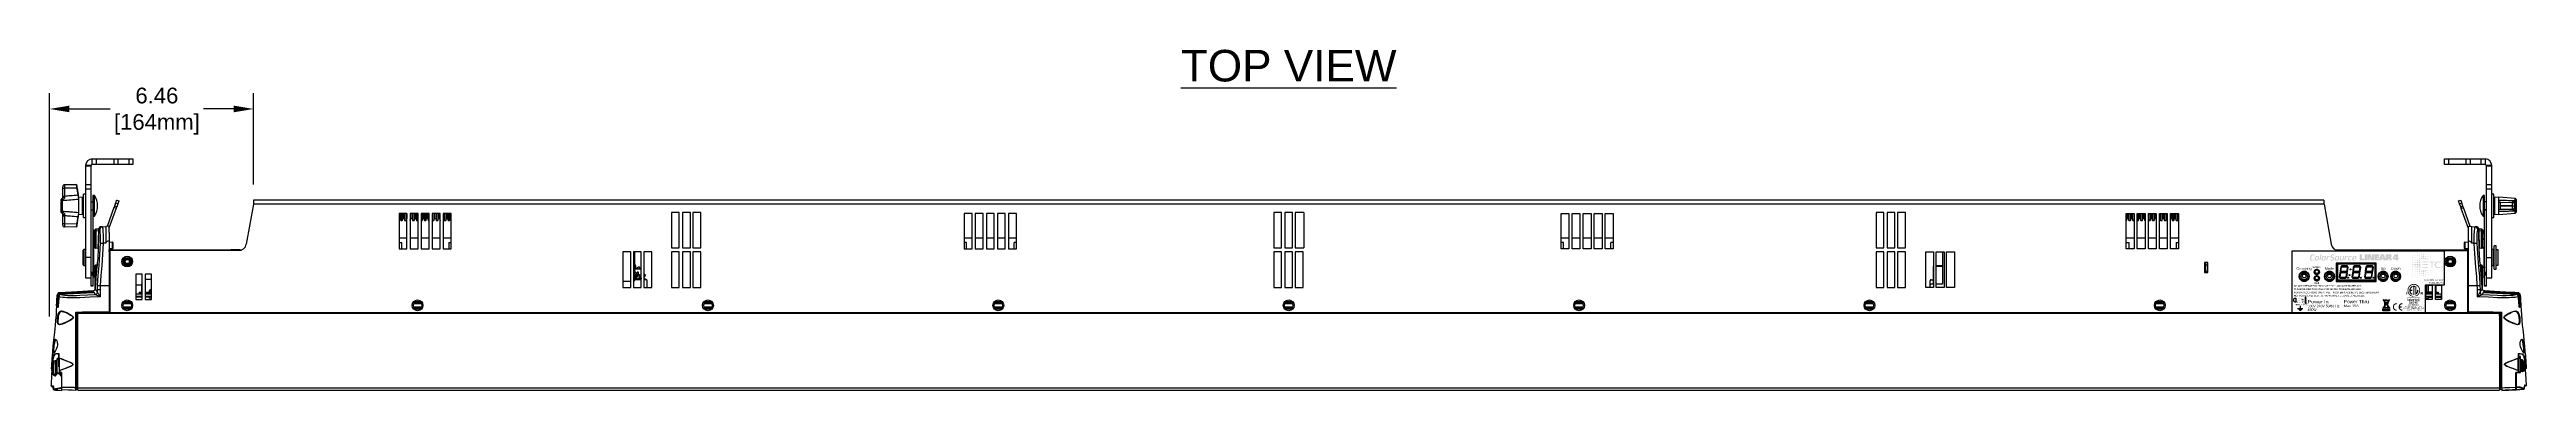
# Model space of a CAD drawing. Header units: inches. Extents: x 5 to 105, y 0 to 80.
# Drawn here: x 4.7 to 83.2, y 19.4 to 30.2 of the extents above; entities that cross this region are included whole.
import ezdxf
from ezdxf.enums import TextEntityAlignment as Align

# ---------------------------------------------------------------- set-up
doc = ezdxf.new("R2010")
doc.units = ezdxf.units.IN
doc.header["$MEASUREMENT"] = 0
for name, color, linetype in [('7414A1002 - CSLINEAR - XLR', 7, 'Continuous'), ('DIM', 1, 'Continuous'), ('LABEL', 2, 'Continuous')]:
    doc.layers.add(name, color=color, linetype=linetype)
doc.styles.add('Arial', font='arial.ttf')
doc.styles.get("Standard").update_dxf_attribs({"font": 'arial.ttf'})
doc.dimstyles.new('ANSI & Metric .50 Stacked', dxfattribs={"dimscale": 2.666667, "dimtxt": 0.5, "dimasz": 0.625, "dimexe": 0.5, "dimexo": 0.5, "dimgap": 0.166667, "dimtad": 0, "dimtih": 1, "dimtoh": 1, "dimzin": 4, "dimdsep": 46, "dimtxsty": 'Arial', "dimcen": 0.25, "dimadec": 0, "dimazin": 0, "dimtfac": 0.75, "dimtofl": 0, "dimtmove": 0, "dimatfit": 3, "dimfxl": 1, "dimtolj": 1, "dimtzin": 0, "dimarcsym": 0})

# ---------------------------------------------------------------- blocks, each defined once
blk = doc.blocks.new('*D9')
at = {"layer": 'Defpoints', "color": 0, "transparency": 16777216}
for p in [(11.192, 28.358), (11.192, 25.462), (4.732, 21.273)]:
    blk.add_point(p, dxfattribs=at)
at = {"layer": 'DIM', "color": 0, "lineweight": -2, "transparency": 16777216}
for p, q in [((4.732, 21.773), (4.732, 28.858)), ((5.357, 28.358), (6.652, 28.358)), ((10.567, 28.358), (9.61, 28.358)), ((11.192, 25.962), (11.192, 28.858))]:
    blk.add_line(p, q, dxfattribs=at)
at = {"layer": 'DIM', "color": 0, "transparency": 16777216}
for points in [[(5.357, 28.463), (5.357, 28.254), (4.732, 28.358)], [(10.567, 28.463), (10.567, 28.254), (11.192, 28.358)]]:
    blk.add_solid(points, dxfattribs=at)
at = {"layer": 'DIM', "color": 0, "transparency": 16777216, "char_height": 0.5, "attachment_point": 5, "style": 'Arial'}
for s, insert in [('\\A1;6.46', (8.131, 28.78)), ('\\A1;[164mm]', (8.131, 27.871))]:
    blk.add_mtext(s, dxfattribs=dict(at, insert=insert))

msp = doc.modelspace()

# ---------------------------------------------------------------- hatches: boundary and pattern name
at = {"layer": '7414A1002 - CSLINEAR - XLR'}
h = msp.add_hatch(color=2, dxfattribs=at)
h.paths.add_polyline_path([(79.033, 23.584), (78.944, 23.584), (78.944, 23.64), (79.01, 23.749), (79.104, 23.749), (79.104, 23.634), (79.127, 23.634), (79.127, 23.584), (79.104, 23.584), (79.104, 23.553), (79.033, 23.553)])
h.paths.add_polyline_path([(79.035, 23.634), (79.035, 23.701), (78.998, 23.634)], flags=16)
h.paths.add_polyline_path([(78.722, 23.75), (78.838, 23.75), (78.845, 23.749), (78.851, 23.749), (78.857, 23.748), (78.862, 23.748), (78.868, 23.747), (78.872, 23.745), (78.877, 23.744), (78.881, 23.742), (78.885, 23.74), (78.888, 23.738), (78.892, 23.736), (78.895, 23.733), (78.897, 23.73), (78.899, 23.726), (78.901, 23.723), (78.903, 23.719), (78.904, 23.714), (78.905, 23.71), (78.905, 23.705), (78.905, 23.7), (78.905, 23.696), (78.905, 23.693), (78.905, 23.69), (78.904, 23.686), (78.903, 23.683), (78.902, 23.68), (78.901, 23.678), (78.9, 23.675), (78.898, 23.672), (78.896, 23.67), (78.894, 23.668), (78.892, 23.665), (78.89, 23.663), (78.887, 23.662), (78.884, 23.66), (78.881, 23.658), (78.878, 23.657), (78.874, 23.655), (78.87, 23.654), (78.866, 23.653), (78.872, 23.652), (78.876, 23.651), (78.881, 23.65), (78.885, 23.649), (78.888, 23.647), (78.891, 23.645), (78.893, 23.643), (78.895, 23.641), (78.897, 23.639), (78.897, 23.636), (78.898, 23.633), (78.899, 23.63), (78.9, 23.627), (78.9, 23.623), (78.901, 23.619), (78.902, 23.615), (78.902, 23.611), (78.903, 23.606), (78.903, 23.601), (78.904, 23.596), (78.905, 23.591), (78.905, 23.586), (78.906, 23.581), (78.907, 23.577), (78.908, 23.572), (78.909, 23.568), (78.91, 23.564), (78.91, 23.56), (78.911, 23.557), (78.912, 23.553), (78.836, 23.553), (78.836, 23.555), (78.835, 23.557), (78.835, 23.559), (78.834, 23.561), (78.834, 23.563), (78.833, 23.566), (78.833, 23.569), (78.832, 23.571), (78.832, 23.575), (78.831, 23.578), (78.831, 23.581), (78.83, 23.584), (78.83, 23.588), (78.829, 23.591), (78.829, 23.594), (78.828, 23.597), (78.828, 23.6), (78.827, 23.603), (78.827, 23.606), (78.826, 23.609), (78.826, 23.612), (78.825, 23.614), (78.824, 23.616), (78.822, 23.618), (78.821, 23.619), (78.819, 23.621), (78.816, 23.622), (78.814, 23.622), (78.811, 23.623), (78.807, 23.623), (78.798, 23.623), (78.798, 23.553), (78.722, 23.553)])
h.paths.add_polyline_path([(78.805, 23.668), (78.807, 23.668), (78.81, 23.668), (78.812, 23.668), (78.814, 23.668), (78.816, 23.669), (78.817, 23.669), (78.819, 23.67), (78.821, 23.671), (78.822, 23.671), (78.824, 23.672), (78.825, 23.673), (78.826, 23.674), (78.827, 23.676), (78.828, 23.677), (78.829, 23.678), (78.83, 23.68), (78.83, 23.682), (78.831, 23.683), (78.831, 23.685), (78.831, 23.687), (78.831, 23.689), (78.831, 23.691), (78.83, 23.693), (78.83, 23.695), (78.829, 23.696), (78.829, 23.697), (78.828, 23.699), (78.827, 23.7), (78.826, 23.701), (78.825, 23.701), (78.823, 23.702), (78.822, 23.703), (78.82, 23.703), (78.818, 23.704), (78.817, 23.704), (78.815, 23.704), (78.813, 23.705), (78.81, 23.705), (78.808, 23.705), (78.805, 23.705), (78.798, 23.705), (78.798, 23.668)], flags=16)
h.paths.add_polyline_path([(78.563, 23.75), (78.664, 23.75), (78.727, 23.553), (78.647, 23.553), (78.639, 23.585), (78.583, 23.585), (78.575, 23.553), (78.5, 23.553)])
h.paths.add_polyline_path([(78.628, 23.633), (78.612, 23.707), (78.594, 23.633)], flags=16)
h.paths.add_polyline_path([(78.361, 23.75), (78.511, 23.75), (78.511, 23.698), (78.436, 23.698), (78.436, 23.677), (78.505, 23.677), (78.505, 23.626), (78.436, 23.626), (78.436, 23.604), (78.513, 23.604), (78.513, 23.553), (78.361, 23.553)])
h.paths.add_polyline_path([(78.149, 23.75), (78.242, 23.75), (78.284, 23.631), (78.284, 23.75), (78.347, 23.75), (78.347, 23.553), (78.254, 23.553), (78.212, 23.674), (78.212, 23.553), (78.149, 23.553)])
h.paths.add_polyline_path([(78.057, 23.75), (78.134, 23.75), (78.134, 23.553), (78.057, 23.553)])
h.paths.add_polyline_path([(77.894, 23.75), (77.972, 23.75), (77.972, 23.606), (78.043, 23.606), (78.043, 23.553), (77.894, 23.553)])
h.paths.add_polyline_path([(77.086, 23.603), (77.088, 23.608), (77.089, 23.612), (77.09, 23.616), (77.09, 23.62), (77.091, 23.624), (77.091, 23.628), (77.091, 23.631), (77.091, 23.634), (77.091, 23.637), (77.09, 23.64), (77.089, 23.643), (77.088, 23.645), (77.086, 23.647), (77.083, 23.65), (77.081, 23.652), (77.077, 23.653), (77.073, 23.655), (77.069, 23.657), (77.064, 23.658), (77.059, 23.659), (77.055, 23.66), (77.051, 23.661), (77.048, 23.661), (77.044, 23.662), (77.04, 23.663), (77.036, 23.664), (77.033, 23.664), (77.029, 23.665), (77.025, 23.666), (77.021, 23.667), (77.019, 23.667), (77.017, 23.667), (77.015, 23.668), (77.013, 23.669), (77.011, 23.669), (77.01, 23.67), (77.009, 23.671), (77.008, 23.671), (77.008, 23.672), (77.007, 23.673), (77.007, 23.674), (77.007, 23.675), (77.006, 23.677), (77.007, 23.678), (77.007, 23.68), (77.007, 23.682), (77.007, 23.684), (77.008, 23.686), (77.008, 23.688), (77.009, 23.691), (77.01, 23.694), (77.011, 23.697), (77.011, 23.7), (77.013, 23.703), (77.014, 23.705), (77.015, 23.707), (77.016, 23.709), (77.018, 23.71), (77.02, 23.711), (77.021, 23.712), (77.023, 23.713), (77.026, 23.713), (77.028, 23.714), (77.031, 23.714), (77.034, 23.715), (77.038, 23.715), (77.042, 23.715), (77.046, 23.715), (77.05, 23.715), (77.055, 23.715), (77.059, 23.715), (77.064, 23.715), (77.068, 23.715), (77.072, 23.715), (77.076, 23.714), (77.079, 23.714), (77.083, 23.714), (77.086, 23.714), (77.089, 23.714), (77.092, 23.713), (77.094, 23.713), (77.096, 23.713), (77.098, 23.713), (77.1, 23.712), (77.102, 23.712), (77.103, 23.712), (77.104, 23.712), (77.104, 23.712), (77.105, 23.712), (77.105, 23.712), (77.106, 23.714), (77.106, 23.716), (77.107, 23.719), (77.107, 23.721), (77.108, 23.723), (77.108, 23.726), (77.109, 23.728), (77.109, 23.731), (77.11, 23.733), (77.11, 23.735), (77.11, 23.735), (77.11, 23.736), (77.109, 23.736), (77.108, 23.736), (77.106, 23.736), (77.104, 23.737), (77.102, 23.737), (77.1, 23.737), (77.097, 23.738), (77.094, 23.738), (77.09, 23.739), (77.086, 23.739), (77.082, 23.74), (77.078, 23.74), (77.074, 23.74), (77.069, 23.741), (77.064, 23.741), (77.058, 23.741), (77.053, 23.741), (77.047, 23.741), (77.041, 23.741), (77.036, 23.741), (77.031, 23.741), (77.025, 23.741), (77.021, 23.74), (77.016, 23.739), (77.011, 23.738), (77.007, 23.737), (77.003, 23.735), (76.999, 23.734), (76.995, 23.732), (76.991, 23.729), (76.988, 23.726), (76.984, 23.722), (76.981, 23.718), (76.979, 23.714), (76.976, 23.709), (76.974, 23.703), (76.972, 23.697), (76.97, 23.69), (76.969, 23.686), (76.968, 23.683), (76.967, 23.679), (76.967, 23.675), (76.966, 23.672), (76.966, 23.668), (76.966, 23.665), (76.966, 23.662), (76.967, 23.66), (76.967, 23.657), (76.968, 23.654), (76.97, 23.652), (76.972, 23.65), (76.974, 23.648), (76.977, 23.646), (76.98, 23.644), (76.984, 23.642), (76.988, 23.641), (76.993, 23.639), (76.999, 23.638), (77.002, 23.637), (77.006, 23.636), (77.01, 23.636), (77.014, 23.635), (77.017, 23.634), (77.021, 23.633), (77.025, 23.633), (77.029, 23.632), (77.033, 23.631), (77.036, 23.63), (77.039, 23.63), (77.041, 23.629), (77.043, 23.629), (77.045, 23.628), (77.046, 23.628), (77.047, 23.627), (77.048, 23.626), (77.049, 23.625), (77.05, 23.624), (77.05, 23.623), (77.051, 23.622), (77.051, 23.621), (77.051, 23.619), (77.051, 23.618), (77.051, 23.616), (77.05, 23.614), (77.05, 23.611), (77.049, 23.609), (77.049, 23.606), (77.048, 23.603), (77.047, 23.599), (77.046, 23.596), (77.045, 23.592), (77.044, 23.59), (77.043, 23.587), (77.041, 23.585), (77.04, 23.583), (77.038, 23.581), (77.036, 23.58), (77.034, 23.579), (77.032, 23.578), (77.03, 23.577), (77.027, 23.577), (77.024, 23.576), (77.02, 23.576), (77.016, 23.576), (77.012, 23.575), (77.008, 23.575), (77.003, 23.575), (76.998, 23.575), (76.993, 23.575), (76.988, 23.576), (76.983, 23.576), (76.979, 23.576), (76.975, 23.576), (76.971, 23.576), (76.968, 23.576), (76.964, 23.576), (76.961, 23.577), (76.958, 23.577), (76.955, 23.577), (76.953, 23.577), (76.951, 23.578), (76.949, 23.578), (76.947, 23.578), (76.946, 23.578), (76.945, 23.578), (76.944, 23.578), (76.944, 23.578), (76.944, 23.578), (76.943, 23.576), (76.943, 23.574), (76.942, 23.571), (76.941, 23.569), (76.941, 23.567), (76.94, 23.564), (76.94, 23.562), (76.939, 23.56), (76.939, 23.557), (76.938, 23.555), (76.938, 23.555), (76.939, 23.555), (76.94, 23.554), (76.941, 23.554), (76.943, 23.554), (76.945, 23.554), (76.947, 23.553), (76.95, 23.553), (76.953, 23.552), (76.956, 23.552), (76.96, 23.552), (76.963, 23.551), (76.968, 23.551), (76.972, 23.55), (76.977, 23.55), (76.982, 23.55), (76.988, 23.55), (76.993, 23.549), (76.999, 23.549), (77.006, 23.549), (77.012, 23.549), (77.019, 23.549), (77.025, 23.549), (77.031, 23.55), (77.037, 23.55), (77.042, 23.551), (77.047, 23.552), (77.051, 23.554), (77.055, 23.555), (77.059, 23.557), (77.063, 23.559), (77.066, 23.562), (77.07, 23.565), (77.073, 23.569), (77.076, 23.573), (77.078, 23.578), (77.081, 23.584), (77.083, 23.59), (77.085, 23.596)])
h.paths.add_polyline_path([(77.205, 23.618), (77.203, 23.612), (77.202, 23.606), (77.2, 23.601), (77.199, 23.596), (77.198, 23.591), (77.197, 23.588), (77.195, 23.584), (77.194, 23.581), (77.193, 23.579), (77.191, 23.577), (77.19, 23.576), (77.189, 23.575), (77.187, 23.574), (77.185, 23.573), (77.182, 23.572), (77.18, 23.572), (77.177, 23.572), (77.173, 23.571), (77.17, 23.571), (77.166, 23.572), (77.164, 23.572), (77.16, 23.571), (77.157, 23.571), (77.154, 23.572), (77.151, 23.572), (77.149, 23.572), (77.147, 23.573), (77.145, 23.574), (77.144, 23.575), (77.143, 23.576), (77.142, 23.577), (77.142, 23.579), (77.141, 23.581), (77.141, 23.584), (77.142, 23.588), (77.142, 23.591), (77.143, 23.596), (77.144, 23.601), (77.145, 23.606), (77.146, 23.612), (77.148, 23.618), (77.148, 23.619), (77.148, 23.619), (77.148, 23.619), (77.148, 23.619), (77.148, 23.62), (77.148, 23.62), (77.148, 23.62), (77.148, 23.62), (77.148, 23.621), (77.148, 23.621), (77.15, 23.628), (77.151, 23.634), (77.153, 23.64), (77.154, 23.645), (77.156, 23.649), (77.157, 23.653), (77.158, 23.657), (77.16, 23.659), (77.161, 23.662), (77.162, 23.664), (77.164, 23.665), (77.166, 23.666), (77.167, 23.667), (77.169, 23.668), (77.172, 23.669), (77.174, 23.669), (77.177, 23.67), (77.18, 23.67), (77.183, 23.67), (77.187, 23.67), (77.189, 23.67), (77.193, 23.67), (77.196, 23.67), (77.199, 23.67), (77.202, 23.669), (77.204, 23.669), (77.206, 23.668), (77.208, 23.667), (77.209, 23.666), (77.21, 23.665), (77.211, 23.664), (77.211, 23.662), (77.212, 23.659), (77.212, 23.657), (77.211, 23.653), (77.211, 23.649), (77.21, 23.645), (77.209, 23.64), (77.208, 23.634), (77.207, 23.628), (77.205, 23.621), (77.205, 23.621), (77.205, 23.62), (77.205, 23.62), (77.205, 23.62), (77.205, 23.62), (77.205, 23.619), (77.205, 23.619), (77.205, 23.619), (77.205, 23.619)], flags=16)
h.paths.add_polyline_path([(77.24, 23.62), (77.242, 23.629), (77.244, 23.637), (77.245, 23.644), (77.246, 23.651), (77.247, 23.658), (77.247, 23.663), (77.246, 23.668), (77.246, 23.673), (77.244, 23.677), (77.243, 23.68), (77.241, 23.682), (77.238, 23.685), (77.235, 23.687), (77.231, 23.688), (77.226, 23.69), (77.221, 23.691), (77.215, 23.692), (77.208, 23.692), (77.201, 23.692), (77.193, 23.692), (77.185, 23.692), (77.178, 23.692), (77.171, 23.692), (77.165, 23.691), (77.159, 23.69), (77.154, 23.688), (77.149, 23.687), (77.145, 23.685), (77.141, 23.682), (77.138, 23.68), (77.135, 23.677), (77.132, 23.673), (77.129, 23.668), (77.127, 23.663), (77.124, 23.658), (77.122, 23.651), (77.119, 23.644), (77.117, 23.637), (77.115, 23.629), (77.113, 23.62), (77.111, 23.611), (77.109, 23.603), (77.108, 23.596), (77.107, 23.589), (77.106, 23.583), (77.106, 23.577), (77.106, 23.572), (77.107, 23.568), (77.108, 23.564), (77.109, 23.561), (77.111, 23.559), (77.114, 23.557), (77.117, 23.555), (77.121, 23.553), (77.126, 23.552), (77.132, 23.55), (77.138, 23.55), (77.144, 23.549), (77.152, 23.549), (77.16, 23.549), (77.168, 23.549), (77.176, 23.549), (77.183, 23.55), (77.189, 23.55), (77.195, 23.552), (77.201, 23.553), (77.206, 23.555), (77.21, 23.557), (77.214, 23.559), (77.217, 23.561), (77.219, 23.564), (77.222, 23.568), (77.225, 23.572), (77.227, 23.577), (77.23, 23.583), (77.232, 23.589), (77.234, 23.596), (77.236, 23.603), (77.238, 23.611)])
h.paths.add_polyline_path([(77.374, 23.555), (77.377, 23.568), (77.38, 23.582), (77.384, 23.595), (77.387, 23.608), (77.39, 23.622), (77.393, 23.635), (77.396, 23.648), (77.399, 23.662), (77.402, 23.675), (77.405, 23.688), (77.371, 23.688), (77.369, 23.677), (77.366, 23.665), (77.363, 23.654), (77.361, 23.642), (77.358, 23.631), (77.355, 23.619), (77.353, 23.608), (77.35, 23.596), (77.347, 23.585), (77.345, 23.573), (77.345, 23.573), (77.344, 23.573), (77.344, 23.573), (77.344, 23.573), (77.343, 23.573), (77.342, 23.573), (77.341, 23.573), (77.34, 23.573), (77.339, 23.573), (77.337, 23.572), (77.336, 23.572), (77.334, 23.572), (77.333, 23.572), (77.331, 23.572), (77.329, 23.572), (77.327, 23.572), (77.324, 23.572), (77.322, 23.572), (77.32, 23.572), (77.317, 23.572), (77.314, 23.572), (77.311, 23.571), (77.309, 23.572), (77.307, 23.572), (77.304, 23.572), (77.302, 23.572), (77.301, 23.573), (77.299, 23.573), (77.298, 23.574), (77.297, 23.575), (77.296, 23.576), (77.295, 23.577), (77.295, 23.579), (77.294, 23.58), (77.294, 23.582), (77.294, 23.585), (77.294, 23.588), (77.295, 23.591), (77.295, 23.594), (77.296, 23.597), (77.298, 23.606), (77.3, 23.616), (77.303, 23.625), (77.305, 23.634), (77.307, 23.643), (77.309, 23.652), (77.311, 23.661), (77.313, 23.67), (77.315, 23.679), (77.317, 23.688), (77.284, 23.688), (77.281, 23.679), (77.279, 23.67), (77.277, 23.661), (77.275, 23.652), (77.273, 23.643), (77.271, 23.634), (77.269, 23.625), (77.267, 23.616), (77.265, 23.606), (77.262, 23.597), (77.261, 23.591), (77.26, 23.586), (77.26, 23.58), (77.259, 23.576), (77.259, 23.571), (77.26, 23.567), (77.261, 23.564), (77.262, 23.561), (77.264, 23.559), (77.266, 23.557), (77.269, 23.555), (77.272, 23.554), (77.275, 23.552), (77.279, 23.551), (77.283, 23.551), (77.288, 23.55), (77.293, 23.549), (77.299, 23.549), (77.305, 23.549), (77.312, 23.549), (77.318, 23.549), (77.323, 23.549), (77.328, 23.55), (77.333, 23.55), (77.338, 23.55), (77.342, 23.55), (77.346, 23.551), (77.35, 23.551), (77.354, 23.552), (77.357, 23.552), (77.361, 23.552), (77.363, 23.553), (77.366, 23.553), (77.368, 23.554), (77.37, 23.554), (77.371, 23.554), (77.373, 23.554), (77.374, 23.555), (77.374, 23.555)])
h.paths.add_polyline_path([(77.522, 23.668), (77.522, 23.669), (77.523, 23.671), (77.523, 23.673), (77.524, 23.675), (77.524, 23.677), (77.524, 23.679), (77.525, 23.681), (77.525, 23.683), (77.526, 23.685), (77.526, 23.687), (77.526, 23.687), (77.526, 23.687), (77.525, 23.687), (77.524, 23.687), (77.523, 23.688), (77.522, 23.688), (77.52, 23.688), (77.519, 23.689), (77.517, 23.689), (77.514, 23.689), (77.512, 23.69), (77.509, 23.69), (77.507, 23.691), (77.504, 23.691), (77.5, 23.691), (77.497, 23.692), (77.494, 23.692), (77.49, 23.692), (77.486, 23.692), (77.482, 23.692), (77.478, 23.692), (77.474, 23.692), (77.47, 23.692), (77.466, 23.692), (77.463, 23.691), (77.459, 23.691), (77.456, 23.691), (77.453, 23.69), (77.45, 23.69), (77.448, 23.689), (77.445, 23.689), (77.443, 23.689), (77.441, 23.688), (77.44, 23.688), (77.438, 23.688), (77.437, 23.687), (77.436, 23.687), (77.436, 23.687), (77.435, 23.687), (77.435, 23.687), (77.432, 23.673), (77.429, 23.66), (77.426, 23.647), (77.423, 23.633), (77.42, 23.62), (77.417, 23.606), (77.413, 23.593), (77.41, 23.58), (77.407, 23.566), (77.404, 23.553), (77.438, 23.553), (77.441, 23.564), (77.443, 23.576), (77.446, 23.588), (77.449, 23.599), (77.451, 23.611), (77.454, 23.622), (77.457, 23.634), (77.459, 23.645), (77.462, 23.657), (77.465, 23.668), (77.465, 23.668), (77.465, 23.668), (77.465, 23.668), (77.466, 23.669), (77.466, 23.669), (77.467, 23.669), (77.468, 23.669), (77.469, 23.669), (77.47, 23.669), (77.471, 23.669), (77.473, 23.669), (77.474, 23.669), (77.476, 23.669), (77.478, 23.669), (77.48, 23.67), (77.482, 23.67), (77.484, 23.67), (77.486, 23.67), (77.488, 23.67), (77.49, 23.67), (77.493, 23.67), (77.496, 23.67), (77.499, 23.67), (77.501, 23.669), (77.503, 23.669), (77.506, 23.669), (77.508, 23.669), (77.51, 23.669), (77.512, 23.669), (77.513, 23.669), (77.515, 23.668), (77.516, 23.668), (77.518, 23.668), (77.519, 23.668), (77.52, 23.668), (77.52, 23.668), (77.521, 23.668), (77.521, 23.668), (77.522, 23.668)])
h.paths.add_polyline_path([(77.626, 23.555), (77.627, 23.557), (77.627, 23.559), (77.627, 23.561), (77.628, 23.562), (77.628, 23.564), (77.629, 23.566), (77.629, 23.568), (77.63, 23.57), (77.63, 23.572), (77.631, 23.574), (77.63, 23.574), (77.63, 23.574), (77.629, 23.574), (77.627, 23.574), (77.626, 23.574), (77.624, 23.574), (77.622, 23.573), (77.619, 23.573), (77.617, 23.573), (77.614, 23.573), (77.61, 23.572), (77.607, 23.572), (77.604, 23.572), (77.6, 23.572), (77.597, 23.572), (77.594, 23.572), (77.59, 23.572), (77.587, 23.572), (77.583, 23.572), (77.58, 23.572), (77.576, 23.572), (77.572, 23.572), (77.569, 23.572), (77.566, 23.572), (77.564, 23.573), (77.561, 23.574), (77.56, 23.574), (77.558, 23.575), (77.557, 23.577), (77.556, 23.578), (77.556, 23.58), (77.556, 23.582), (77.556, 23.585), (77.556, 23.588), (77.557, 23.592), (77.557, 23.596), (77.558, 23.601), (77.559, 23.607), (77.561, 23.613), (77.562, 23.619), (77.564, 23.626), (77.565, 23.632), (77.567, 23.638), (77.568, 23.644), (77.57, 23.648), (77.571, 23.652), (77.573, 23.656), (77.574, 23.659), (77.575, 23.661), (77.577, 23.663), (77.578, 23.665), (77.58, 23.666), (77.582, 23.667), (77.584, 23.668), (77.586, 23.669), (77.589, 23.669), (77.592, 23.67), (77.595, 23.67), (77.598, 23.67), (77.602, 23.67), (77.605, 23.67), (77.609, 23.67), (77.612, 23.67), (77.615, 23.67), (77.619, 23.67), (77.622, 23.67), (77.625, 23.669), (77.628, 23.669), (77.631, 23.669), (77.635, 23.669), (77.637, 23.669), (77.64, 23.668), (77.642, 23.668), (77.644, 23.668), (77.646, 23.668), (77.648, 23.668), (77.649, 23.668), (77.65, 23.668), (77.65, 23.668), (77.651, 23.668), (77.651, 23.669), (77.652, 23.671), (77.652, 23.673), (77.653, 23.675), (77.653, 23.677), (77.653, 23.679), (77.654, 23.681), (77.654, 23.683), (77.655, 23.685), (77.655, 23.687), (77.655, 23.687), (77.655, 23.687), (77.654, 23.687), (77.653, 23.687), (77.652, 23.688), (77.65, 23.688), (77.648, 23.688), (77.646, 23.689), (77.643, 23.689), (77.641, 23.689), (77.638, 23.69), (77.634, 23.69), (77.631, 23.691), (77.627, 23.691), (77.623, 23.691), (77.619, 23.692), (77.615, 23.692), (77.61, 23.692), (77.605, 23.692), (77.6, 23.692), (77.593, 23.692), (77.587, 23.692), (77.581, 23.691), (77.575, 23.69), (77.57, 23.689), (77.565, 23.688), (77.561, 23.686), (77.557, 23.684), (77.554, 23.681), (77.551, 23.678), (77.548, 23.675), (77.545, 23.671), (77.543, 23.667), (77.54, 23.662), (77.538, 23.656), (77.536, 23.65), (77.533, 23.643), (77.531, 23.636), (77.529, 23.628), (77.528, 23.62), (77.526, 23.611), (77.524, 23.604), (77.522, 23.597), (77.521, 23.59), (77.521, 23.584), (77.521, 23.579), (77.521, 23.574), (77.521, 23.57), (77.522, 23.566), (77.523, 23.563), (77.525, 23.56), (77.527, 23.558), (77.53, 23.555), (77.533, 23.554), (77.537, 23.552), (77.542, 23.551), (77.548, 23.55), (77.554, 23.549), (77.56, 23.549), (77.568, 23.549), (77.573, 23.549), (77.578, 23.549), (77.583, 23.55), (77.587, 23.55), (77.592, 23.55), (77.596, 23.55), (77.6, 23.551), (77.603, 23.551), (77.607, 23.551), (77.61, 23.552), (77.613, 23.552), (77.616, 23.553), (77.618, 23.553), (77.62, 23.554), (77.622, 23.554), (77.623, 23.554), (77.625, 23.554), (77.625, 23.554), (77.626, 23.555)])
h.paths.add_polyline_path([(77.756, 23.631), (77.699, 23.631), (77.701, 23.636), (77.702, 23.641), (77.703, 23.646), (77.704, 23.65), (77.706, 23.654), (77.707, 23.657), (77.708, 23.66), (77.709, 23.662), (77.711, 23.664), (77.712, 23.666), (77.713, 23.667), (77.715, 23.668), (77.717, 23.669), (77.719, 23.67), (77.722, 23.67), (77.724, 23.671), (77.727, 23.671), (77.73, 23.671), (77.733, 23.671), (77.737, 23.671), (77.741, 23.671), (77.744, 23.671), (77.747, 23.671), (77.75, 23.671), (77.752, 23.67), (77.754, 23.67), (77.756, 23.669), (77.758, 23.668), (77.759, 23.667), (77.76, 23.666), (77.76, 23.664), (77.761, 23.662), (77.761, 23.66), (77.761, 23.657), (77.761, 23.654), (77.76, 23.65), (77.76, 23.646), (77.759, 23.641), (77.757, 23.636)], flags=16)
h.paths.add_polyline_path([(77.787, 23.611), (77.787, 23.612), (77.787, 23.612), (77.787, 23.613), (77.787, 23.614), (77.787, 23.615), (77.788, 23.615), (77.788, 23.616), (77.788, 23.617), (77.788, 23.618), (77.788, 23.619), (77.791, 23.628), (77.792, 23.636), (77.794, 23.644), (77.795, 23.651), (77.795, 23.657), (77.795, 23.663), (77.795, 23.668), (77.794, 23.673), (77.793, 23.676), (77.791, 23.68), (77.789, 23.682), (77.787, 23.685), (77.783, 23.687), (77.779, 23.688), (77.775, 23.69), (77.769, 23.691), (77.763, 23.692), (77.757, 23.692), (77.75, 23.692), (77.742, 23.692), (77.734, 23.692), (77.727, 23.692), (77.72, 23.692), (77.714, 23.691), (77.708, 23.69), (77.703, 23.688), (77.698, 23.687), (77.694, 23.685), (77.69, 23.682), (77.687, 23.68), (77.684, 23.676), (77.681, 23.673), (77.678, 23.668), (77.675, 23.663), (77.673, 23.657), (77.67, 23.651), (77.668, 23.644), (77.666, 23.636), (77.664, 23.628), (77.662, 23.619), (77.66, 23.61), (77.658, 23.602), (77.657, 23.595), (77.656, 23.588), (77.655, 23.582), (77.655, 23.577), (77.655, 23.572), (77.656, 23.568), (77.657, 23.564), (77.658, 23.561), (77.66, 23.559), (77.663, 23.557), (77.666, 23.555), (77.67, 23.553), (77.674, 23.552), (77.679, 23.55), (77.685, 23.55), (77.692, 23.549), (77.699, 23.549), (77.707, 23.549), (77.712, 23.549), (77.718, 23.549), (77.723, 23.55), (77.728, 23.55), (77.733, 23.55), (77.737, 23.55), (77.741, 23.551), (77.745, 23.551), (77.749, 23.552), (77.752, 23.552), (77.756, 23.552), (77.758, 23.553), (77.761, 23.553), (77.763, 23.554), (77.765, 23.554), (77.767, 23.554), (77.768, 23.554), (77.769, 23.555), (77.769, 23.555), (77.77, 23.555), (77.77, 23.557), (77.77, 23.559), (77.771, 23.56), (77.771, 23.562), (77.772, 23.564), (77.772, 23.566), (77.773, 23.568), (77.773, 23.57), (77.773, 23.571), (77.774, 23.573), (77.774, 23.573), (77.773, 23.573), (77.772, 23.573), (77.771, 23.573), (77.77, 23.573), (77.768, 23.573), (77.766, 23.572), (77.763, 23.572), (77.761, 23.572), (77.758, 23.572), (77.754, 23.571), (77.751, 23.571), (77.747, 23.571), (77.743, 23.571), (77.739, 23.571), (77.735, 23.57), (77.73, 23.57), (77.726, 23.57), (77.721, 23.57), (77.716, 23.57), (77.712, 23.57), (77.708, 23.57), (77.704, 23.57), (77.701, 23.571), (77.699, 23.571), (77.696, 23.572), (77.694, 23.573), (77.693, 23.574), (77.692, 23.575), (77.691, 23.576), (77.69, 23.577), (77.69, 23.579), (77.69, 23.582), (77.69, 23.585), (77.69, 23.588), (77.691, 23.592), (77.691, 23.596), (77.692, 23.6), (77.694, 23.605), (77.695, 23.611)])
h.paths.add_polyline_path([(76.441, 23.555), (76.442, 23.557), (76.442, 23.56), (76.443, 23.562), (76.443, 23.565), (76.444, 23.568), (76.444, 23.57), (76.445, 23.573), (76.446, 23.575), (76.446, 23.578), (76.447, 23.58), (76.446, 23.58), (76.446, 23.58), (76.445, 23.58), (76.443, 23.58), (76.441, 23.58), (76.439, 23.58), (76.437, 23.58), (76.434, 23.579), (76.43, 23.579), (76.427, 23.579), (76.423, 23.579), (76.419, 23.578), (76.415, 23.578), (76.411, 23.578), (76.407, 23.578), (76.403, 23.578), (76.399, 23.578), (76.395, 23.578), (76.39, 23.578), (76.386, 23.578), (76.381, 23.578), (76.377, 23.578), (76.373, 23.578), (76.37, 23.579), (76.366, 23.579), (76.364, 23.58), (76.362, 23.581), (76.36, 23.583), (76.359, 23.584), (76.358, 23.586), (76.357, 23.589), (76.357, 23.592), (76.357, 23.595), (76.357, 23.6), (76.358, 23.605), (76.359, 23.611), (76.36, 23.618), (76.362, 23.625), (76.364, 23.633), (76.366, 23.642), (76.368, 23.651), (76.37, 23.66), (76.372, 23.668), (76.374, 23.676), (76.376, 23.682), (76.378, 23.688), (76.38, 23.693), (76.382, 23.697), (76.384, 23.7), (76.386, 23.703), (76.387, 23.705), (76.39, 23.707), (76.392, 23.709), (76.395, 23.71), (76.398, 23.711), (76.401, 23.712), (76.404, 23.712), (76.408, 23.713), (76.412, 23.713), (76.417, 23.712), (76.421, 23.712), (76.425, 23.712), (76.429, 23.712), (76.433, 23.712), (76.437, 23.712), (76.441, 23.712), (76.445, 23.712), (76.449, 23.712), (76.453, 23.712), (76.456, 23.711), (76.46, 23.711), (76.463, 23.711), (76.465, 23.711), (76.468, 23.711), (76.47, 23.71), (76.472, 23.71), (76.473, 23.71), (76.474, 23.71), (76.475, 23.71), (76.475, 23.71), (76.476, 23.712), (76.476, 23.715), (76.477, 23.718), (76.477, 23.72), (76.478, 23.723), (76.479, 23.725), (76.479, 23.728), (76.48, 23.73), (76.48, 23.733), (76.481, 23.735), (76.481, 23.735), (76.48, 23.736), (76.479, 23.736), (76.478, 23.736), (76.477, 23.736), (76.475, 23.737), (76.472, 23.737), (76.47, 23.737), (76.467, 23.738), (76.464, 23.738), (76.46, 23.739), (76.457, 23.739), (76.453, 23.74), (76.448, 23.74), (76.444, 23.74), (76.439, 23.74), (76.434, 23.741), (76.428, 23.741), (76.422, 23.741), (76.416, 23.741), (76.408, 23.741), (76.401, 23.741), (76.393, 23.74), (76.387, 23.739), (76.38, 23.737), (76.375, 23.735), (76.37, 23.733), (76.365, 23.73), (76.361, 23.726), (76.357, 23.723), (76.354, 23.718), (76.35, 23.713), (76.347, 23.707), (76.344, 23.7), (76.341, 23.693), (76.338, 23.684), (76.335, 23.675), (76.333, 23.665), (76.33, 23.654), (76.327, 23.642), (76.325, 23.631), (76.322, 23.621), (76.32, 23.612), (76.319, 23.603), (76.318, 23.595), (76.317, 23.588), (76.317, 23.582), (76.318, 23.576), (76.318, 23.571), (76.32, 23.567), (76.321, 23.563), (76.324, 23.56), (76.327, 23.557), (76.332, 23.555), (76.337, 23.553), (76.342, 23.551), (76.349, 23.55), (76.356, 23.549), (76.364, 23.549), (76.373, 23.549), (76.379, 23.549), (76.385, 23.549), (76.39, 23.55), (76.396, 23.55), (76.401, 23.55), (76.406, 23.55), (76.41, 23.551), (76.414, 23.551), (76.419, 23.552), (76.422, 23.552), (76.426, 23.552), (76.429, 23.553), (76.432, 23.553), (76.434, 23.554), (76.436, 23.554), (76.438, 23.554), (76.439, 23.554), (76.44, 23.555), (76.441, 23.555)])
h.paths.add_polyline_path([(76.568, 23.618), (76.567, 23.612), (76.565, 23.606), (76.564, 23.601), (76.563, 23.596), (76.561, 23.591), (76.56, 23.588), (76.559, 23.584), (76.557, 23.581), (76.556, 23.579), (76.555, 23.577), (76.553, 23.576), (76.552, 23.575), (76.55, 23.574), (76.548, 23.573), (76.545, 23.572), (76.543, 23.572), (76.54, 23.572), (76.537, 23.571), (76.533, 23.571), (76.53, 23.572), (76.528, 23.572), (76.524, 23.571), (76.52, 23.571), (76.517, 23.572), (76.515, 23.572), (76.512, 23.572), (76.51, 23.573), (76.509, 23.574), (76.507, 23.575), (76.506, 23.576), (76.505, 23.577), (76.505, 23.579), (76.505, 23.581), (76.505, 23.584), (76.505, 23.588), (76.506, 23.591), (76.506, 23.596), (76.507, 23.601), (76.508, 23.606), (76.51, 23.612), (76.511, 23.618), (76.511, 23.619), (76.511, 23.619), (76.511, 23.619), (76.512, 23.619), (76.512, 23.62), (76.512, 23.62), (76.512, 23.62), (76.512, 23.62), (76.512, 23.621), (76.512, 23.621), (76.513, 23.628), (76.515, 23.634), (76.516, 23.64), (76.518, 23.645), (76.519, 23.649), (76.52, 23.653), (76.522, 23.657), (76.523, 23.659), (76.524, 23.662), (76.526, 23.664), (76.527, 23.665), (76.529, 23.666), (76.531, 23.667), (76.533, 23.668), (76.535, 23.669), (76.538, 23.669), (76.541, 23.67), (76.544, 23.67), (76.547, 23.67), (76.55, 23.67), (76.552, 23.67), (76.556, 23.67), (76.559, 23.67), (76.562, 23.67), (76.565, 23.669), (76.567, 23.669), (76.569, 23.668), (76.571, 23.667), (76.572, 23.666), (76.573, 23.665), (76.574, 23.664), (76.575, 23.662), (76.575, 23.659), (76.575, 23.657), (76.575, 23.653), (76.574, 23.649), (76.574, 23.645), (76.573, 23.64), (76.572, 23.634), (76.57, 23.628), (76.569, 23.621), (76.568, 23.621), (76.568, 23.62), (76.568, 23.62), (76.568, 23.62), (76.568, 23.62), (76.568, 23.619), (76.568, 23.619), (76.568, 23.619), (76.568, 23.619)], flags=16)
h.paths.add_polyline_path([(76.603, 23.62), (76.605, 23.628), (76.607, 23.637), (76.608, 23.644), (76.609, 23.651), (76.61, 23.658), (76.61, 23.663), (76.61, 23.668), (76.609, 23.673), (76.608, 23.677), (76.606, 23.68), (76.604, 23.682), (76.601, 23.685), (76.598, 23.687), (76.594, 23.688), (76.589, 23.69), (76.584, 23.691), (76.578, 23.692), (76.571, 23.692), (76.564, 23.692), (76.556, 23.692), (76.549, 23.692), (76.542, 23.692), (76.535, 23.692), (76.529, 23.691), (76.523, 23.69), (76.517, 23.688), (76.513, 23.687), (76.508, 23.685), (76.505, 23.682), (76.501, 23.68), (76.498, 23.677), (76.495, 23.673), (76.493, 23.668), (76.49, 23.663), (76.487, 23.658), (76.485, 23.651), (76.483, 23.644), (76.481, 23.637), (76.478, 23.628), (76.477, 23.62), (76.474, 23.611), (76.473, 23.603), (76.471, 23.596), (76.47, 23.589), (76.47, 23.583), (76.469, 23.577), (76.47, 23.572), (76.47, 23.568), (76.471, 23.564), (76.473, 23.561), (76.475, 23.559), (76.477, 23.557), (76.481, 23.555), (76.485, 23.553), (76.489, 23.552), (76.495, 23.55), (76.501, 23.55), (76.508, 23.549), (76.515, 23.549), (76.523, 23.549), (76.532, 23.549), (76.539, 23.549), (76.546, 23.55), (76.553, 23.55), (76.559, 23.552), (76.564, 23.553), (76.569, 23.555), (76.573, 23.557), (76.577, 23.559), (76.58, 23.561), (76.583, 23.564), (76.586, 23.568), (76.588, 23.572), (76.591, 23.577), (76.593, 23.583), (76.595, 23.589), (76.597, 23.596), (76.599, 23.603), (76.601, 23.611)])
h.paths.add_polyline_path([(76.649, 23.553), (76.695, 23.75), (76.661, 23.75), (76.616, 23.553)])
h.paths.add_polyline_path([(76.784, 23.618), (76.783, 23.612), (76.781, 23.606), (76.78, 23.601), (76.778, 23.596), (76.777, 23.591), (76.776, 23.588), (76.775, 23.584), (76.773, 23.581), (76.772, 23.579), (76.771, 23.577), (76.769, 23.576), (76.768, 23.575), (76.766, 23.574), (76.764, 23.573), (76.761, 23.572), (76.759, 23.572), (76.756, 23.572), (76.753, 23.571), (76.749, 23.571), (76.746, 23.572), (76.744, 23.572), (76.74, 23.571), (76.736, 23.571), (76.733, 23.572), (76.731, 23.572), (76.728, 23.572), (76.726, 23.573), (76.725, 23.574), (76.723, 23.575), (76.722, 23.576), (76.721, 23.577), (76.721, 23.579), (76.721, 23.581), (76.721, 23.584), (76.721, 23.588), (76.721, 23.591), (76.722, 23.596), (76.723, 23.601), (76.724, 23.606), (76.726, 23.612), (76.727, 23.618), (76.727, 23.619), (76.727, 23.619), (76.727, 23.619), (76.727, 23.619), (76.728, 23.62), (76.728, 23.62), (76.728, 23.62), (76.728, 23.62), (76.728, 23.621), (76.728, 23.621), (76.729, 23.628), (76.731, 23.634), (76.732, 23.64), (76.734, 23.645), (76.735, 23.649), (76.736, 23.653), (76.738, 23.657), (76.739, 23.659), (76.74, 23.662), (76.742, 23.664), (76.743, 23.665), (76.745, 23.666), (76.747, 23.667), (76.749, 23.668), (76.751, 23.669), (76.754, 23.669), (76.756, 23.67), (76.759, 23.67), (76.763, 23.67), (76.766, 23.67), (76.768, 23.67), (76.772, 23.67), (76.775, 23.67), (76.778, 23.67), (76.781, 23.669), (76.783, 23.669), (76.785, 23.668), (76.787, 23.667), (76.788, 23.666), (76.789, 23.665), (76.79, 23.664), (76.791, 23.662), (76.791, 23.659), (76.791, 23.657), (76.791, 23.653), (76.79, 23.649), (76.79, 23.645), (76.789, 23.64), (76.788, 23.634), (76.786, 23.628), (76.784, 23.621), (76.784, 23.621), (76.784, 23.62), (76.784, 23.62), (76.784, 23.62), (76.784, 23.62), (76.784, 23.619), (76.784, 23.619), (76.784, 23.619), (76.784, 23.619)], flags=16)
h.paths.add_polyline_path([(76.819, 23.62), (76.821, 23.628), (76.823, 23.637), (76.824, 23.644), (76.825, 23.651), (76.826, 23.658), (76.826, 23.663), (76.826, 23.668), (76.825, 23.673), (76.824, 23.677), (76.822, 23.68), (76.82, 23.682), (76.817, 23.685), (76.814, 23.687), (76.81, 23.688), (76.805, 23.69), (76.8, 23.691), (76.794, 23.692), (76.787, 23.692), (76.78, 23.692), (76.772, 23.692), (76.765, 23.692), (76.758, 23.692), (76.751, 23.692), (76.745, 23.691), (76.739, 23.69), (76.733, 23.688), (76.729, 23.687), (76.724, 23.685), (76.721, 23.682), (76.717, 23.68), (76.714, 23.677), (76.711, 23.673), (76.709, 23.668), (76.706, 23.663), (76.703, 23.658), (76.701, 23.651), (76.699, 23.644), (76.697, 23.637), (76.694, 23.628), (76.692, 23.62), (76.69, 23.611), (76.689, 23.603), (76.687, 23.596), (76.686, 23.589), (76.686, 23.583), (76.685, 23.577), (76.686, 23.572), (76.686, 23.568), (76.687, 23.564), (76.689, 23.561), (76.691, 23.559), (76.693, 23.557), (76.697, 23.555), (76.701, 23.553), (76.705, 23.552), (76.711, 23.55), (76.717, 23.55), (76.724, 23.549), (76.731, 23.549), (76.739, 23.549), (76.748, 23.549), (76.755, 23.549), (76.762, 23.55), (76.769, 23.55), (76.775, 23.552), (76.78, 23.553), (76.785, 23.555), (76.789, 23.557), (76.793, 23.559), (76.796, 23.561), (76.799, 23.564), (76.802, 23.568), (76.804, 23.572), (76.807, 23.577), (76.809, 23.583), (76.811, 23.589), (76.813, 23.596), (76.815, 23.603), (76.817, 23.611)])
h.paths.add_polyline_path([(76.949, 23.668), (76.95, 23.669), (76.95, 23.671), (76.951, 23.673), (76.951, 23.675), (76.951, 23.677), (76.952, 23.679), (76.952, 23.681), (76.953, 23.683), (76.953, 23.685), (76.954, 23.687), (76.953, 23.687), (76.953, 23.687), (76.952, 23.687), (76.952, 23.687), (76.951, 23.687), (76.949, 23.688), (76.948, 23.688), (76.946, 23.688), (76.944, 23.689), (76.942, 23.689), (76.939, 23.69), (76.937, 23.69), (76.934, 23.691), (76.931, 23.691), (76.928, 23.691), (76.924, 23.692), (76.921, 23.692), (76.917, 23.692), (76.913, 23.692), (76.909, 23.692), (76.905, 23.692), (76.901, 23.692), (76.897, 23.692), (76.893, 23.692), (76.89, 23.691), (76.887, 23.691), (76.884, 23.691), (76.881, 23.69), (76.878, 23.69), (76.875, 23.689), (76.873, 23.689), (76.871, 23.688), (76.869, 23.688), (76.867, 23.688), (76.866, 23.687), (76.865, 23.687), (76.864, 23.687), (76.863, 23.687), (76.863, 23.687), (76.862, 23.687), (76.859, 23.673), (76.856, 23.66), (76.853, 23.647), (76.85, 23.633), (76.847, 23.62), (76.844, 23.606), (76.841, 23.593), (76.838, 23.58), (76.835, 23.566), (76.832, 23.553), (76.865, 23.553), (76.868, 23.564), (76.871, 23.576), (76.873, 23.588), (76.876, 23.599), (76.879, 23.611), (76.881, 23.622), (76.884, 23.634), (76.887, 23.645), (76.889, 23.657), (76.892, 23.668), (76.892, 23.668), (76.892, 23.668), (76.893, 23.668), (76.893, 23.668), (76.894, 23.669), (76.895, 23.669), (76.895, 23.669), (76.896, 23.669), (76.898, 23.669), (76.899, 23.669), (76.9, 23.669), (76.902, 23.669), (76.903, 23.669), (76.905, 23.669), (76.907, 23.669), (76.909, 23.67), (76.911, 23.67), (76.913, 23.67), (76.915, 23.67), (76.918, 23.67), (76.921, 23.67), (76.923, 23.67), (76.926, 23.67), (76.928, 23.669), (76.931, 23.669), (76.933, 23.669), (76.935, 23.669), (76.937, 23.669), (76.939, 23.669), (76.941, 23.669), (76.942, 23.668), (76.944, 23.668), (76.945, 23.668), (76.946, 23.668), (76.947, 23.668), (76.948, 23.668), (76.948, 23.668), (76.949, 23.668), (76.949, 23.668)])
at = {"layer": 'LABEL'}
h = msp.add_hatch(color=256, dxfattribs=at)
h.paths.add_polyline_path([(80.488, 23.343), (80.488, 23.347), (80.489, 23.351), (80.49, 23.354), (80.492, 23.358), (80.495, 23.36), (80.498, 23.363), (80.501, 23.365), (80.504, 23.366), (80.508, 23.367), (80.512, 23.367), (80.516, 23.367), (80.52, 23.366), (80.523, 23.365), (80.526, 23.363), (80.529, 23.36), (80.531, 23.358), (80.533, 23.354), (80.535, 23.351), (80.536, 23.347), (80.536, 23.343), (80.536, 23.339), (80.535, 23.336), (80.533, 23.332), (80.531, 23.329), (80.529, 23.326), (80.526, 23.324), (80.523, 23.322), (80.52, 23.32), (80.516, 23.319), (80.512, 23.319), (80.508, 23.319), (80.504, 23.32), (80.501, 23.322), (80.498, 23.324), (80.495, 23.326), (80.492, 23.329), (80.49, 23.332), (80.489, 23.336), (80.488, 23.339)])
h.paths.add_polyline_path([(80.53, 23.343), (80.53, 23.347), (80.529, 23.35), (80.528, 23.352), (80.527, 23.355), (80.525, 23.357), (80.523, 23.359), (80.52, 23.361), (80.518, 23.362), (80.515, 23.363), (80.512, 23.363), (80.509, 23.363), (80.506, 23.362), (80.503, 23.361), (80.501, 23.359), (80.499, 23.357), (80.497, 23.355), (80.496, 23.352), (80.495, 23.35), (80.494, 23.347), (80.494, 23.343), (80.494, 23.34), (80.495, 23.337), (80.496, 23.334), (80.497, 23.331), (80.499, 23.329), (80.501, 23.327), (80.503, 23.326), (80.506, 23.325), (80.509, 23.324), (80.512, 23.324), (80.515, 23.324), (80.518, 23.325), (80.52, 23.326), (80.523, 23.327), (80.525, 23.329), (80.527, 23.331), (80.528, 23.334), (80.529, 23.337), (80.53, 23.34)], flags=16)
h.paths.add_polyline_path([(80.503, 23.357), (80.513, 23.357), (80.515, 23.357), (80.516, 23.357), (80.518, 23.356), (80.519, 23.356), (80.52, 23.355), (80.521, 23.354), (80.522, 23.353), (80.523, 23.352), (80.523, 23.351), (80.523, 23.349), (80.523, 23.348), (80.523, 23.346), (80.522, 23.345), (80.522, 23.344), (80.521, 23.344), (80.52, 23.343), (80.519, 23.342), (80.518, 23.342), (80.517, 23.342), (80.516, 23.342), (80.523, 23.33), (80.518, 23.33), (80.511, 23.341), (80.508, 23.341), (80.508, 23.33), (80.503, 23.33)], flags=0)
h.paths.add_polyline_path([(80.508, 23.345), (80.512, 23.345), (80.513, 23.345), (80.514, 23.345), (80.515, 23.345), (80.515, 23.346), (80.516, 23.346), (80.517, 23.346), (80.517, 23.347), (80.518, 23.348), (80.518, 23.348), (80.518, 23.349), (80.518, 23.35), (80.517, 23.351), (80.517, 23.352), (80.517, 23.352), (80.516, 23.352), (80.515, 23.353), (80.515, 23.353), (80.514, 23.353), (80.513, 23.353), (80.512, 23.353), (80.508, 23.353)], flags=0)
h.paths.add_polyline_path([(80.371, 23.345), (80.365, 23.345), (80.359, 23.346), (80.354, 23.347), (80.349, 23.349), (80.344, 23.351), (80.339, 23.354), (80.335, 23.357), (80.33, 23.36), (80.326, 23.364), (80.322, 23.368), (80.318, 23.372), (80.315, 23.377), (80.311, 23.381), (80.309, 23.386), (80.306, 23.391), (80.304, 23.397), (80.303, 23.402), (80.302, 23.408), (80.301, 23.413), (80.301, 23.419), (80.301, 23.425), (80.302, 23.43), (80.303, 23.436), (80.304, 23.441), (80.306, 23.447), (80.309, 23.452), (80.311, 23.457), (80.315, 23.461), (80.318, 23.466), (80.322, 23.47), (80.326, 23.474), (80.33, 23.478), (80.335, 23.481), (80.339, 23.484), (80.344, 23.486), (80.349, 23.488), (80.354, 23.49), (80.36, 23.491), (80.365, 23.492), (80.371, 23.492), (80.432, 23.492), (80.436, 23.492), (80.439, 23.493), (80.442, 23.494), (80.446, 23.495), (80.449, 23.498), (80.452, 23.5), (80.455, 23.503), (80.457, 23.507), (80.458, 23.511), (80.459, 23.515), (80.459, 23.516), (80.371, 23.516), (80.355, 23.515), (80.34, 23.511), (80.326, 23.506), (80.313, 23.498), (80.302, 23.488), (80.292, 23.476), (80.284, 23.464), (80.278, 23.45), (80.275, 23.435), (80.273, 23.419), (80.274, 23.403), (80.278, 23.388), (80.284, 23.374), (80.292, 23.362), (80.301, 23.35), (80.312, 23.34), (80.325, 23.332), (80.339, 23.325), (80.353, 23.322), (80.369, 23.32), (80.372, 23.32), (80.428, 23.32), (80.436, 23.32), (80.439, 23.32), (80.442, 23.321), (80.445, 23.322), (80.449, 23.324), (80.452, 23.326), (80.455, 23.328), (80.458, 23.331), (80.46, 23.335), (80.461, 23.339), (80.462, 23.343), (80.462, 23.345)])
h.paths.add_polyline_path([(80.276, 23.516), (80.117, 23.516), (80.114, 23.516), (80.111, 23.515), (80.107, 23.514), (80.104, 23.513), (80.101, 23.51), (80.098, 23.508), (80.095, 23.505), (80.093, 23.501), (80.092, 23.497), (80.091, 23.493), (80.091, 23.492), (80.17, 23.492), (80.17, 23.32), (80.195, 23.32), (80.195, 23.492), (80.25, 23.492), (80.253, 23.492), (80.256, 23.493), (80.259, 23.494), (80.263, 23.496), (80.266, 23.498), (80.269, 23.5), (80.271, 23.503), (80.273, 23.507), (80.275, 23.511), (80.276, 23.515)])
h.paths.add_polyline_path([(79.877, 23.322), (79.876, 23.32), (80.035, 23.32), (80.038, 23.32), (80.042, 23.321), (80.045, 23.322), (80.048, 23.324), (80.051, 23.326), (80.054, 23.329), (80.057, 23.332), (80.059, 23.335), (80.061, 23.339), (80.061, 23.344), (80.062, 23.345), (79.903, 23.345), (79.9, 23.345), (79.896, 23.344), (79.893, 23.343), (79.89, 23.341), (79.887, 23.339), (79.884, 23.336), (79.881, 23.333), (79.879, 23.33), (79.877, 23.326)])
h.paths.add_polyline_path([(79.877, 23.405), (79.876, 23.403), (80.035, 23.403), (80.038, 23.404), (80.042, 23.404), (80.045, 23.406), (80.048, 23.407), (80.051, 23.409), (80.054, 23.412), (80.057, 23.415), (80.059, 23.419), (80.061, 23.422), (80.061, 23.427), (80.062, 23.428), (79.903, 23.428), (79.9, 23.428), (79.896, 23.427), (79.893, 23.426), (79.89, 23.424), (79.887, 23.422), (79.884, 23.42), (79.881, 23.417), (79.879, 23.413), (79.877, 23.409)])
h.paths.add_polyline_path([(79.877, 23.493), (79.876, 23.492), (80.035, 23.492), (80.038, 23.492), (80.042, 23.493), (80.045, 23.494), (80.048, 23.496), (80.051, 23.498), (80.054, 23.5), (80.057, 23.503), (80.059, 23.507), (80.061, 23.511), (80.061, 23.515), (80.062, 23.516), (79.903, 23.516), (79.9, 23.516), (79.896, 23.515), (79.893, 23.514), (79.89, 23.513), (79.887, 23.51), (79.884, 23.508), (79.881, 23.505), (79.879, 23.501), (79.877, 23.497)])
h.paths.add_polyline_path([(80.184, 23.704), (80.185, 23.704), (80.186, 23.704), (80.187, 23.705), (80.187, 23.705), (80.188, 23.706), (80.188, 23.707), (80.189, 23.708), (80.189, 23.708), (80.189, 23.71), (80.189, 23.711), (80.189, 23.712), (80.189, 23.713), (80.189, 23.714), (80.188, 23.715), (80.188, 23.716), (80.187, 23.716), (80.187, 23.717), (80.186, 23.718), (80.185, 23.718), (80.184, 23.718), (80.183, 23.718), (80.182, 23.718), (80.181, 23.718), (80.181, 23.717), (80.18, 23.717), (80.18, 23.716), (80.179, 23.715), (80.179, 23.714), (80.179, 23.713), (80.178, 23.712), (80.179, 23.711), (80.179, 23.71), (80.179, 23.709), (80.18, 23.708), (80.18, 23.707), (80.181, 23.706), (80.181, 23.705), (80.182, 23.705), (80.183, 23.704)])
h.paths.add_polyline_path([(80.184, 23.124), (80.183, 23.124), (80.182, 23.124), (80.181, 23.123), (80.181, 23.123), (80.18, 23.122), (80.18, 23.121), (80.179, 23.12), (80.179, 23.119), (80.179, 23.118), (80.178, 23.117), (80.179, 23.116), (80.179, 23.115), (80.179, 23.114), (80.18, 23.113), (80.18, 23.112), (80.181, 23.111), (80.181, 23.111), (80.182, 23.111), (80.183, 23.111), (80.184, 23.111), (80.185, 23.111), (80.186, 23.111), (80.187, 23.112), (80.187, 23.112), (80.188, 23.113), (80.188, 23.114), (80.189, 23.115), (80.189, 23.116), (80.189, 23.117), (80.19, 23.118), (80.189, 23.119), (80.189, 23.12), (80.189, 23.121), (80.188, 23.122), (80.188, 23.123), (80.187, 23.123), (80.187, 23.124), (80.186, 23.124), (80.185, 23.124)])
h.paths.add_polyline_path([(79.574, 23.042), (79.573, 23.041), (79.571, 23.041), (79.57, 23.04), (79.569, 23.039), (79.568, 23.038), (79.567, 23.037), (79.566, 23.036), (79.566, 23.035), (79.565, 23.033), (79.565, 23.032), (79.565, 23.03), (79.566, 23.029), (79.566, 23.028), (79.567, 23.027), (79.568, 23.026), (79.569, 23.025), (79.57, 23.025), (79.571, 23.024), (79.573, 23.024), (79.574, 23.024), (79.575, 23.025), (79.577, 23.025), (79.578, 23.026), (79.579, 23.027), (79.58, 23.028), (79.581, 23.029), (79.582, 23.03), (79.582, 23.031), (79.582, 23.033), (79.582, 23.034), (79.582, 23.036), (79.582, 23.037), (79.582, 23.038), (79.581, 23.039), (79.58, 23.04), (79.579, 23.041), (79.578, 23.041), (79.577, 23.042), (79.575, 23.042)])
h.paths.add_polyline_path([(79.975, 23.099), (79.973, 23.099), (79.972, 23.098), (79.97, 23.097), (79.969, 23.096), (79.968, 23.095), (79.967, 23.093), (79.966, 23.092), (79.965, 23.09), (79.965, 23.088), (79.965, 23.086), (79.965, 23.084), (79.965, 23.083), (79.966, 23.081), (79.967, 23.08), (79.968, 23.079), (79.969, 23.078), (79.97, 23.077), (79.972, 23.076), (79.973, 23.076), (79.975, 23.076), (79.977, 23.077), (79.978, 23.077), (79.979, 23.078), (79.981, 23.079), (79.982, 23.081), (79.983, 23.082), (79.984, 23.084), (79.984, 23.085), (79.985, 23.087), (79.985, 23.089), (79.985, 23.091), (79.984, 23.093), (79.984, 23.094), (79.983, 23.096), (79.982, 23.097), (79.981, 23.098), (79.979, 23.098), (79.978, 23.099), (79.977, 23.099)])
h.paths.add_polyline_path([(79.917, 23.101), (79.915, 23.101), (79.912, 23.1), (79.91, 23.098), (79.908, 23.097), (79.906, 23.095), (79.904, 23.092), (79.903, 23.09), (79.902, 23.087), (79.901, 23.085), (79.901, 23.082), (79.901, 23.08), (79.901, 23.079), (79.901, 23.077), (79.902, 23.076), (79.902, 23.075), (79.903, 23.073), (79.904, 23.072), (79.904, 23.071), (79.905, 23.07), (79.906, 23.069), (79.907, 23.068), (79.908, 23.068), (79.909, 23.067), (79.91, 23.067), (79.911, 23.066), (79.912, 23.066), (79.913, 23.066), (79.914, 23.066), (79.915, 23.065), (79.916, 23.065), (79.916, 23.065), (79.916, 23.065), (79.917, 23.065), (79.917, 23.065), (79.917, 23.065), (79.917, 23.065), (79.918, 23.066), (79.918, 23.066), (79.918, 23.066), (79.918, 23.066), (79.921, 23.066), (79.923, 23.067), (79.926, 23.069), (79.928, 23.07), (79.93, 23.072), (79.931, 23.074), (79.933, 23.077), (79.934, 23.08), (79.934, 23.082), (79.934, 23.085), (79.934, 23.087), (79.934, 23.088), (79.934, 23.09), (79.933, 23.091), (79.933, 23.092), (79.932, 23.093), (79.932, 23.095), (79.931, 23.096), (79.93, 23.097), (79.929, 23.098), (79.928, 23.099), (79.927, 23.099), (79.926, 23.1), (79.925, 23.1), (79.924, 23.101), (79.922, 23.101), (79.921, 23.101), (79.92, 23.101), (79.919, 23.101)])
h.paths.add_polyline_path([(79.917, 23.169), (79.914, 23.168), (79.911, 23.167), (79.908, 23.166), (79.905, 23.163), (79.902, 23.161), (79.9, 23.158), (79.898, 23.155), (79.897, 23.151), (79.896, 23.148), (79.896, 23.144), (79.896, 23.142), (79.896, 23.14), (79.897, 23.138), (79.897, 23.136), (79.898, 23.135), (79.899, 23.133), (79.9, 23.132), (79.901, 23.13), (79.902, 23.129), (79.903, 23.127), (79.904, 23.127), (79.905, 23.126), (79.906, 23.125), (79.908, 23.124), (79.909, 23.124), (79.91, 23.123), (79.912, 23.123), (79.913, 23.123), (79.914, 23.123), (79.916, 23.123), (79.916, 23.123), (79.916, 23.123), (79.916, 23.123), (79.917, 23.123), (79.917, 23.123), (79.917, 23.123), (79.917, 23.123), (79.918, 23.123), (79.918, 23.123), (79.918, 23.123), (79.921, 23.123), (79.925, 23.125), (79.928, 23.126), (79.93, 23.129), (79.933, 23.131), (79.935, 23.134), (79.937, 23.137), (79.938, 23.141), (79.939, 23.144), (79.939, 23.148), (79.939, 23.15), (79.939, 23.152), (79.938, 23.154), (79.938, 23.155), (79.937, 23.157), (79.937, 23.159), (79.936, 23.16), (79.935, 23.162), (79.933, 23.163), (79.932, 23.164), (79.931, 23.165), (79.93, 23.166), (79.928, 23.167), (79.927, 23.168), (79.925, 23.168), (79.924, 23.169), (79.922, 23.169), (79.921, 23.169), (79.919, 23.169)])
h.paths.add_polyline_path([(79.918, 23.238), (79.914, 23.238), (79.91, 23.237), (79.906, 23.235), (79.903, 23.232), (79.9, 23.229), (79.898, 23.226), (79.896, 23.222), (79.894, 23.218), (79.893, 23.214), (79.893, 23.21), (79.893, 23.205), (79.894, 23.201), (79.896, 23.197), (79.898, 23.194), (79.9, 23.191), (79.903, 23.189), (79.906, 23.187), (79.91, 23.185), (79.914, 23.185), (79.918, 23.185), (79.922, 23.186), (79.925, 23.187), (79.929, 23.189), (79.932, 23.191), (79.935, 23.194), (79.937, 23.198), (79.939, 23.201), (79.941, 23.205), (79.942, 23.209), (79.942, 23.214), (79.942, 23.218), (79.941, 23.222), (79.939, 23.226), (79.937, 23.229), (79.935, 23.232), (79.932, 23.234), (79.929, 23.236), (79.925, 23.238), (79.922, 23.238)])
h.paths.add_polyline_path([(79.855, 23.083), (79.853, 23.083), (79.851, 23.082), (79.849, 23.081), (79.848, 23.08), (79.847, 23.079), (79.846, 23.077), (79.845, 23.075), (79.844, 23.074), (79.844, 23.072), (79.843, 23.07), (79.844, 23.068), (79.844, 23.066), (79.845, 23.064), (79.846, 23.063), (79.847, 23.062), (79.848, 23.061), (79.849, 23.06), (79.851, 23.059), (79.853, 23.059), (79.855, 23.059), (79.856, 23.06), (79.858, 23.06), (79.86, 23.061), (79.861, 23.062), (79.862, 23.064), (79.864, 23.065), (79.864, 23.067), (79.865, 23.069), (79.866, 23.071), (79.866, 23.073), (79.866, 23.075), (79.865, 23.076), (79.864, 23.078), (79.864, 23.08), (79.862, 23.081), (79.861, 23.082), (79.86, 23.083), (79.858, 23.083), (79.856, 23.083)])
h.paths.add_polyline_path([(80.084, 23.238), (80.083, 23.238), (80.081, 23.238), (80.08, 23.237), (80.079, 23.236), (80.078, 23.235), (80.077, 23.233), (80.076, 23.232), (80.075, 23.23), (80.075, 23.228), (80.075, 23.227), (80.075, 23.225), (80.075, 23.223), (80.076, 23.222), (80.077, 23.22), (80.078, 23.219), (80.079, 23.218), (80.08, 23.217), (80.081, 23.217), (80.083, 23.216), (80.084, 23.216), (80.086, 23.217), (80.087, 23.217), (80.088, 23.218), (80.09, 23.219), (80.091, 23.22), (80.092, 23.222), (80.092, 23.223), (80.093, 23.225), (80.093, 23.226), (80.093, 23.228), (80.093, 23.23), (80.093, 23.232), (80.092, 23.233), (80.092, 23.234), (80.091, 23.236), (80.09, 23.237), (80.088, 23.238), (80.087, 23.238), (80.086, 23.238)])
h.paths.add_polyline_path([(80.084, 23.613), (80.083, 23.613), (80.081, 23.613), (80.08, 23.612), (80.079, 23.611), (80.078, 23.61), (80.077, 23.609), (80.076, 23.608), (80.075, 23.606), (80.075, 23.605), (80.075, 23.603), (80.075, 23.601), (80.075, 23.599), (80.076, 23.598), (80.077, 23.596), (80.078, 23.595), (80.079, 23.594), (80.08, 23.593), (80.081, 23.592), (80.083, 23.591), (80.084, 23.591), (80.086, 23.591), (80.087, 23.591), (80.088, 23.592), (80.09, 23.593), (80.091, 23.594), (80.092, 23.595), (80.092, 23.596), (80.093, 23.598), (80.093, 23.6), (80.093, 23.601), (80.093, 23.603), (80.093, 23.605), (80.092, 23.606), (80.092, 23.608), (80.091, 23.609), (80.09, 23.61), (80.088, 23.611), (80.087, 23.612), (80.086, 23.613)])
h.paths.add_polyline_path([(80.031, 23.17), (80.029, 23.17), (80.028, 23.17), (80.026, 23.169), (80.025, 23.168), (80.024, 23.166), (80.023, 23.165), (80.022, 23.163), (80.022, 23.162), (80.021, 23.16), (80.021, 23.158), (80.021, 23.156), (80.022, 23.155), (80.022, 23.153), (80.023, 23.152), (80.024, 23.15), (80.025, 23.149), (80.026, 23.149), (80.028, 23.148), (80.029, 23.148), (80.031, 23.148), (80.032, 23.148), (80.034, 23.149), (80.035, 23.15), (80.036, 23.151), (80.038, 23.152), (80.039, 23.153), (80.039, 23.155), (80.04, 23.157), (80.04, 23.158), (80.04, 23.16), (80.04, 23.162), (80.04, 23.164), (80.039, 23.165), (80.039, 23.167), (80.038, 23.168), (80.036, 23.169), (80.035, 23.17), (80.034, 23.17), (80.032, 23.17)])
h.paths.add_polyline_path([(80.031, 23.238), (80.029, 23.238), (80.027, 23.237), (80.025, 23.236), (80.023, 23.235), (80.022, 23.233), (80.02, 23.231), (80.019, 23.229), (80.019, 23.227), (80.018, 23.224), (80.018, 23.222), (80.018, 23.22), (80.019, 23.217), (80.019, 23.215), (80.02, 23.213), (80.022, 23.212), (80.023, 23.21), (80.025, 23.209), (80.027, 23.209), (80.029, 23.208), (80.031, 23.208), (80.033, 23.208), (80.035, 23.209), (80.037, 23.21), (80.038, 23.212), (80.04, 23.213), (80.041, 23.215), (80.042, 23.217), (80.043, 23.219), (80.043, 23.222), (80.044, 23.224), (80.043, 23.227), (80.043, 23.229), (80.042, 23.231), (80.041, 23.233), (80.04, 23.234), (80.038, 23.236), (80.037, 23.237), (80.035, 23.238), (80.033, 23.238)])
h.paths.add_polyline_path([(79.975, 23.168), (79.973, 23.168), (79.971, 23.167), (79.969, 23.166), (79.967, 23.165), (79.965, 23.163), (79.964, 23.161), (79.963, 23.159), (79.962, 23.157), (79.962, 23.154), (79.961, 23.152), (79.962, 23.149), (79.962, 23.147), (79.963, 23.145), (79.964, 23.143), (79.965, 23.141), (79.967, 23.14), (79.969, 23.139), (79.971, 23.138), (79.973, 23.138), (79.975, 23.138), (79.977, 23.138), (79.979, 23.139), (79.981, 23.14), (79.983, 23.142), (79.984, 23.143), (79.986, 23.145), (79.987, 23.147), (79.988, 23.15), (79.988, 23.152), (79.988, 23.155), (79.988, 23.157), (79.988, 23.159), (79.987, 23.161), (79.986, 23.163), (79.984, 23.165), (79.983, 23.166), (79.981, 23.167), (79.979, 23.168), (79.977, 23.168)])
h.paths.add_polyline_path([(79.855, 23.156), (79.852, 23.156), (79.85, 23.155), (79.848, 23.154), (79.846, 23.152), (79.844, 23.15), (79.843, 23.148), (79.841, 23.146), (79.841, 23.144), (79.84, 23.141), (79.84, 23.138), (79.84, 23.136), (79.841, 23.133), (79.841, 23.131), (79.843, 23.129), (79.844, 23.127), (79.846, 23.126), (79.848, 23.125), (79.85, 23.124), (79.852, 23.124), (79.855, 23.124), (79.857, 23.124), (79.859, 23.125), (79.861, 23.126), (79.863, 23.128), (79.865, 23.13), (79.867, 23.132), (79.868, 23.134), (79.869, 23.136), (79.869, 23.139), (79.869, 23.142), (79.869, 23.144), (79.869, 23.147), (79.868, 23.149), (79.867, 23.151), (79.865, 23.152), (79.863, 23.154), (79.861, 23.155), (79.859, 23.156), (79.857, 23.156)])
h.paths.add_polyline_path([(79.79, 23.145), (79.788, 23.145), (79.786, 23.144), (79.784, 23.143), (79.783, 23.142), (79.782, 23.141), (79.78, 23.139), (79.779, 23.137), (79.779, 23.136), (79.778, 23.134), (79.778, 23.132), (79.778, 23.13), (79.779, 23.128), (79.779, 23.126), (79.78, 23.125), (79.782, 23.123), (79.783, 23.122), (79.784, 23.121), (79.786, 23.121), (79.788, 23.12), (79.79, 23.121), (79.792, 23.121), (79.794, 23.122), (79.795, 23.122), (79.797, 23.124), (79.798, 23.125), (79.799, 23.127), (79.8, 23.128), (79.801, 23.13), (79.801, 23.132), (79.801, 23.134), (79.801, 23.136), (79.801, 23.138), (79.8, 23.14), (79.799, 23.141), (79.798, 23.143), (79.797, 23.144), (79.795, 23.144), (79.794, 23.145), (79.792, 23.145)])
h.paths.add_polyline_path([(79.975, 23.238), (79.972, 23.237), (79.97, 23.236), (79.967, 23.235), (79.965, 23.233), (79.963, 23.231), (79.961, 23.229), (79.96, 23.226), (79.959, 23.223), (79.958, 23.22), (79.958, 23.217), (79.958, 23.214), (79.959, 23.211), (79.96, 23.208), (79.961, 23.206), (79.963, 23.204), (79.965, 23.202), (79.967, 23.201), (79.97, 23.2), (79.972, 23.199), (79.975, 23.199), (79.978, 23.2), (79.98, 23.201), (79.983, 23.202), (79.985, 23.204), (79.987, 23.206), (79.988, 23.208), (79.99, 23.211), (79.991, 23.214), (79.991, 23.217), (79.992, 23.22), (79.991, 23.223), (79.991, 23.226), (79.99, 23.228), (79.988, 23.231), (79.987, 23.233), (79.985, 23.235), (79.983, 23.236), (79.98, 23.237), (79.978, 23.238)])
h.paths.add_polyline_path([(79.855, 23.229), (79.852, 23.228), (79.849, 23.227), (79.846, 23.226), (79.844, 23.224), (79.842, 23.222), (79.84, 23.219), (79.838, 23.217), (79.837, 23.214), (79.836, 23.21), (79.836, 23.207), (79.836, 23.204), (79.837, 23.201), (79.838, 23.198), (79.84, 23.195), (79.842, 23.193), (79.844, 23.191), (79.846, 23.19), (79.849, 23.189), (79.852, 23.189), (79.855, 23.189), (79.858, 23.189), (79.861, 23.19), (79.863, 23.192), (79.866, 23.193), (79.868, 23.196), (79.87, 23.198), (79.871, 23.201), (79.872, 23.204), (79.873, 23.207), (79.873, 23.21), (79.873, 23.213), (79.872, 23.216), (79.871, 23.219), (79.87, 23.222), (79.868, 23.224), (79.866, 23.226), (79.863, 23.227), (79.861, 23.228), (79.858, 23.229)])
h.paths.add_polyline_path([(79.79, 23.22), (79.787, 23.219), (79.785, 23.219), (79.783, 23.217), (79.781, 23.216), (79.779, 23.214), (79.777, 23.212), (79.776, 23.21), (79.775, 23.207), (79.774, 23.205), (79.774, 23.202), (79.774, 23.199), (79.775, 23.197), (79.776, 23.195), (79.777, 23.193), (79.779, 23.191), (79.781, 23.189), (79.783, 23.188), (79.785, 23.187), (79.787, 23.187), (79.79, 23.187), (79.792, 23.187), (79.795, 23.188), (79.797, 23.189), (79.799, 23.191), (79.801, 23.193), (79.802, 23.195), (79.804, 23.197), (79.805, 23.199), (79.805, 23.202), (79.805, 23.205), (79.805, 23.207), (79.805, 23.21), (79.804, 23.212), (79.802, 23.214), (79.801, 23.216), (79.799, 23.217), (79.797, 23.219), (79.795, 23.219), (79.792, 23.22)])
h.paths.add_polyline_path([(79.722, 23.21), (79.72, 23.21), (79.718, 23.21), (79.716, 23.209), (79.714, 23.207), (79.713, 23.206), (79.712, 23.205), (79.711, 23.203), (79.71, 23.201), (79.709, 23.199), (79.709, 23.197), (79.709, 23.195), (79.71, 23.193), (79.711, 23.191), (79.712, 23.189), (79.713, 23.188), (79.714, 23.187), (79.716, 23.186), (79.718, 23.185), (79.72, 23.185), (79.722, 23.185), (79.724, 23.185), (79.726, 23.186), (79.727, 23.187), (79.729, 23.188), (79.73, 23.19), (79.732, 23.191), (79.733, 23.193), (79.733, 23.195), (79.734, 23.197), (79.734, 23.199), (79.734, 23.201), (79.733, 23.203), (79.733, 23.204), (79.732, 23.206), (79.73, 23.207), (79.729, 23.209), (79.727, 23.21), (79.726, 23.21), (79.724, 23.21)])
h.paths.add_polyline_path([(80.031, 23.621), (80.029, 23.621), (80.027, 23.621), (80.025, 23.62), (80.023, 23.619), (80.022, 23.618), (80.02, 23.616), (80.019, 23.614), (80.019, 23.612), (80.018, 23.61), (80.018, 23.607), (80.018, 23.605), (80.019, 23.603), (80.019, 23.6), (80.02, 23.598), (80.022, 23.597), (80.023, 23.595), (80.025, 23.594), (80.027, 23.593), (80.029, 23.592), (80.031, 23.591), (80.033, 23.591), (80.035, 23.592), (80.037, 23.593), (80.038, 23.594), (80.04, 23.595), (80.041, 23.597), (80.042, 23.599), (80.043, 23.601), (80.043, 23.603), (80.044, 23.605), (80.043, 23.608), (80.043, 23.61), (80.042, 23.612), (80.041, 23.614), (80.04, 23.616), (80.038, 23.618), (80.037, 23.619), (80.035, 23.62), (80.033, 23.621)])
h.paths.add_polyline_path([(80.031, 23.659), (80.032, 23.659), (80.034, 23.659), (80.035, 23.66), (80.036, 23.661), (80.038, 23.662), (80.039, 23.663), (80.039, 23.664), (80.04, 23.666), (80.04, 23.667), (80.04, 23.669), (80.04, 23.671), (80.04, 23.673), (80.039, 23.675), (80.039, 23.676), (80.038, 23.677), (80.036, 23.679), (80.035, 23.68), (80.034, 23.681), (80.032, 23.681), (80.031, 23.682), (80.029, 23.682), (80.028, 23.681), (80.026, 23.681), (80.025, 23.68), (80.024, 23.679), (80.023, 23.678), (80.022, 23.676), (80.022, 23.675), (80.021, 23.673), (80.021, 23.671), (80.021, 23.67), (80.022, 23.668), (80.022, 23.666), (80.023, 23.665), (80.024, 23.663), (80.025, 23.662), (80.026, 23.661), (80.028, 23.66), (80.029, 23.659)])
h.paths.add_polyline_path([(79.79, 23.294), (79.787, 23.294), (79.784, 23.293), (79.781, 23.292), (79.778, 23.29), (79.776, 23.288), (79.774, 23.285), (79.773, 23.282), (79.771, 23.279), (79.771, 23.276), (79.77, 23.273), (79.771, 23.269), (79.771, 23.266), (79.773, 23.263), (79.774, 23.261), (79.776, 23.258), (79.778, 23.256), (79.781, 23.255), (79.784, 23.254), (79.787, 23.253), (79.79, 23.253), (79.793, 23.254), (79.796, 23.255), (79.799, 23.256), (79.801, 23.258), (79.804, 23.26), (79.806, 23.263), (79.807, 23.265), (79.808, 23.268), (79.809, 23.272), (79.809, 23.275), (79.809, 23.278), (79.808, 23.281), (79.807, 23.284), (79.806, 23.287), (79.804, 23.289), (79.801, 23.291), (79.799, 23.293), (79.796, 23.294), (79.793, 23.294)])
h.paths.add_polyline_path([(79.722, 23.287), (79.719, 23.287), (79.717, 23.286), (79.714, 23.285), (79.712, 23.283), (79.71, 23.281), (79.708, 23.279), (79.707, 23.277), (79.706, 23.275), (79.705, 23.272), (79.705, 23.269), (79.705, 23.266), (79.706, 23.264), (79.707, 23.261), (79.708, 23.259), (79.71, 23.257), (79.712, 23.256), (79.714, 23.255), (79.717, 23.254), (79.719, 23.253), (79.722, 23.253), (79.724, 23.254), (79.727, 23.254), (79.729, 23.255), (79.731, 23.257), (79.733, 23.259), (79.735, 23.261), (79.736, 23.263), (79.737, 23.266), (79.738, 23.268), (79.738, 23.271), (79.738, 23.274), (79.737, 23.276), (79.736, 23.279), (79.735, 23.281), (79.733, 23.283), (79.731, 23.284), (79.729, 23.286), (79.727, 23.286), (79.724, 23.287)])
h.paths.add_polyline_path([(79.65, 23.279), (79.648, 23.279), (79.646, 23.278), (79.644, 23.277), (79.642, 23.276), (79.641, 23.275), (79.639, 23.273), (79.638, 23.272), (79.637, 23.27), (79.637, 23.268), (79.637, 23.265), (79.637, 23.263), (79.637, 23.261), (79.638, 23.26), (79.639, 23.258), (79.641, 23.256), (79.642, 23.255), (79.644, 23.254), (79.646, 23.254), (79.648, 23.253), (79.65, 23.253), (79.652, 23.253), (79.654, 23.254), (79.656, 23.255), (79.657, 23.256), (79.659, 23.257), (79.66, 23.259), (79.661, 23.261), (79.662, 23.263), (79.663, 23.265), (79.663, 23.267), (79.663, 23.269), (79.662, 23.271), (79.661, 23.273), (79.66, 23.274), (79.659, 23.276), (79.657, 23.277), (79.656, 23.278), (79.654, 23.279), (79.652, 23.279)])
h.paths.add_polyline_path([(79.975, 23.63), (79.972, 23.63), (79.97, 23.63), (79.967, 23.629), (79.965, 23.627), (79.963, 23.626), (79.961, 23.623), (79.96, 23.621), (79.959, 23.618), (79.958, 23.615), (79.958, 23.612), (79.958, 23.609), (79.959, 23.606), (79.96, 23.603), (79.961, 23.601), (79.963, 23.598), (79.965, 23.596), (79.967, 23.595), (79.97, 23.593), (79.972, 23.592), (79.975, 23.592), (79.978, 23.592), (79.98, 23.592), (79.983, 23.593), (79.985, 23.595), (79.987, 23.597), (79.988, 23.599), (79.99, 23.601), (79.991, 23.604), (79.991, 23.607), (79.992, 23.61), (79.991, 23.613), (79.991, 23.616), (79.99, 23.619), (79.988, 23.621), (79.987, 23.624), (79.985, 23.626), (79.983, 23.627), (79.98, 23.629), (79.978, 23.63)])
h.paths.add_polyline_path([(79.975, 23.661), (79.977, 23.661), (79.979, 23.661), (79.981, 23.662), (79.983, 23.663), (79.984, 23.665), (79.986, 23.666), (79.987, 23.668), (79.988, 23.67), (79.988, 23.672), (79.988, 23.675), (79.988, 23.677), (79.988, 23.68), (79.987, 23.682), (79.986, 23.684), (79.984, 23.686), (79.983, 23.688), (79.981, 23.689), (79.979, 23.69), (79.977, 23.691), (79.975, 23.692), (79.973, 23.692), (79.971, 23.691), (79.969, 23.691), (79.967, 23.69), (79.965, 23.688), (79.964, 23.687), (79.963, 23.685), (79.962, 23.683), (79.962, 23.68), (79.961, 23.678), (79.962, 23.675), (79.962, 23.673), (79.963, 23.671), (79.964, 23.669), (79.965, 23.667), (79.967, 23.665), (79.969, 23.663), (79.971, 23.662), (79.973, 23.661)])
h.paths.add_polyline_path([(79.975, 23.73), (79.977, 23.73), (79.978, 23.73), (79.979, 23.731), (79.981, 23.732), (79.982, 23.733), (79.983, 23.734), (79.984, 23.735), (79.984, 23.737), (79.985, 23.739), (79.985, 23.74), (79.985, 23.742), (79.984, 23.744), (79.984, 23.746), (79.983, 23.747), (79.982, 23.749), (79.981, 23.75), (79.979, 23.751), (79.978, 23.752), (79.977, 23.753), (79.975, 23.753), (79.973, 23.753), (79.972, 23.753), (79.97, 23.753), (79.969, 23.752), (79.968, 23.751), (79.967, 23.75), (79.966, 23.748), (79.965, 23.747), (79.965, 23.745), (79.965, 23.743), (79.965, 23.741), (79.965, 23.739), (79.966, 23.738), (79.967, 23.736), (79.968, 23.735), (79.969, 23.733), (79.97, 23.732), (79.972, 23.731), (79.973, 23.731)])
h.paths.add_polyline_path([(79.915, 23.591), (79.919, 23.591), (79.922, 23.592), (79.926, 23.593), (79.929, 23.595), (79.932, 23.598), (79.934, 23.6), (79.936, 23.604), (79.938, 23.607), (79.939, 23.612), (79.939, 23.616), (79.939, 23.62), (79.938, 23.624), (79.936, 23.628), (79.934, 23.632), (79.932, 23.635), (79.929, 23.638), (79.926, 23.641), (79.922, 23.643), (79.919, 23.644), (79.915, 23.645), (79.911, 23.645), (79.907, 23.644), (79.903, 23.643), (79.9, 23.641), (79.897, 23.638), (79.895, 23.635), (79.893, 23.632), (79.891, 23.628), (79.89, 23.624), (79.89, 23.62), (79.89, 23.615), (79.891, 23.611), (79.893, 23.607), (79.895, 23.604), (79.897, 23.6), (79.9, 23.597), (79.903, 23.595), (79.907, 23.593), (79.911, 23.592)])
h.paths.add_polyline_path([(79.914, 23.66), (79.915, 23.66), (79.915, 23.66), (79.915, 23.66), (79.915, 23.66), (79.915, 23.66), (79.916, 23.66), (79.916, 23.66), (79.916, 23.66), (79.916, 23.66), (79.916, 23.66), (79.918, 23.66), (79.919, 23.66), (79.921, 23.661), (79.922, 23.661), (79.923, 23.661), (79.925, 23.662), (79.926, 23.663), (79.927, 23.663), (79.928, 23.664), (79.929, 23.665), (79.93, 23.666), (79.932, 23.668), (79.933, 23.669), (79.934, 23.671), (79.934, 23.672), (79.935, 23.674), (79.935, 23.676), (79.936, 23.678), (79.936, 23.68), (79.936, 23.681), (79.936, 23.685), (79.935, 23.689), (79.934, 23.692), (79.932, 23.695), (79.93, 23.698), (79.927, 23.701), (79.925, 23.703), (79.922, 23.705), (79.918, 23.706), (79.915, 23.707), (79.913, 23.707), (79.912, 23.707), (79.91, 23.707), (79.909, 23.706), (79.907, 23.706), (79.905, 23.705), (79.904, 23.705), (79.903, 23.704), (79.901, 23.703), (79.9, 23.702), (79.899, 23.701), (79.898, 23.699), (79.897, 23.698), (79.896, 23.696), (79.895, 23.695), (79.894, 23.693), (79.894, 23.691), (79.893, 23.689), (79.893, 23.687), (79.893, 23.686), (79.893, 23.682), (79.894, 23.678), (79.895, 23.675), (79.897, 23.672), (79.899, 23.669), (79.902, 23.666), (79.905, 23.664), (79.908, 23.662), (79.911, 23.661)])
h.paths.add_polyline_path([(79.916, 23.727), (79.916, 23.727), (79.916, 23.727), (79.916, 23.727), (79.916, 23.727), (79.917, 23.727), (79.917, 23.727), (79.917, 23.727), (79.917, 23.727), (79.917, 23.727), (79.918, 23.727), (79.919, 23.727), (79.92, 23.727), (79.921, 23.727), (79.922, 23.727), (79.923, 23.728), (79.924, 23.728), (79.925, 23.729), (79.926, 23.729), (79.926, 23.73), (79.927, 23.73), (79.928, 23.731), (79.929, 23.732), (79.93, 23.734), (79.931, 23.735), (79.931, 23.736), (79.932, 23.737), (79.932, 23.739), (79.932, 23.74), (79.933, 23.742), (79.933, 23.743), (79.932, 23.746), (79.932, 23.749), (79.931, 23.751), (79.93, 23.754), (79.928, 23.756), (79.926, 23.758), (79.924, 23.76), (79.922, 23.761), (79.919, 23.762), (79.917, 23.763), (79.915, 23.763), (79.914, 23.763), (79.913, 23.763), (79.911, 23.763), (79.91, 23.762), (79.909, 23.762), (79.908, 23.761), (79.907, 23.761), (79.906, 23.76), (79.905, 23.759), (79.904, 23.758), (79.903, 23.757), (79.902, 23.756), (79.901, 23.755), (79.901, 23.754), (79.9, 23.752), (79.9, 23.751), (79.899, 23.75), (79.899, 23.748), (79.899, 23.747), (79.899, 23.744), (79.9, 23.741), (79.901, 23.738), (79.902, 23.736), (79.904, 23.734), (79.906, 23.732), (79.908, 23.73), (79.91, 23.729), (79.913, 23.728)])
h.paths.add_polyline_path([(79.855, 23.641), (79.852, 23.641), (79.849, 23.64), (79.846, 23.639), (79.844, 23.638), (79.842, 23.636), (79.84, 23.634), (79.838, 23.631), (79.837, 23.629), (79.836, 23.626), (79.836, 23.622), (79.836, 23.619), (79.837, 23.616), (79.838, 23.613), (79.84, 23.61), (79.842, 23.608), (79.844, 23.605), (79.846, 23.604), (79.849, 23.602), (79.852, 23.601), (79.855, 23.601), (79.858, 23.601), (79.861, 23.601), (79.863, 23.602), (79.866, 23.604), (79.868, 23.606), (79.87, 23.608), (79.871, 23.61), (79.872, 23.613), (79.873, 23.616), (79.873, 23.619), (79.873, 23.623), (79.872, 23.626), (79.871, 23.629), (79.87, 23.631), (79.868, 23.634), (79.866, 23.636), (79.863, 23.638), (79.861, 23.639), (79.858, 23.64)])
h.paths.add_polyline_path([(79.855, 23.673), (79.857, 23.673), (79.859, 23.674), (79.861, 23.675), (79.863, 23.676), (79.865, 23.677), (79.867, 23.679), (79.868, 23.681), (79.869, 23.683), (79.869, 23.685), (79.869, 23.688), (79.869, 23.691), (79.869, 23.693), (79.868, 23.695), (79.867, 23.698), (79.865, 23.7), (79.863, 23.702), (79.861, 23.703), (79.859, 23.704), (79.857, 23.705), (79.855, 23.706), (79.852, 23.706), (79.85, 23.705), (79.848, 23.705), (79.846, 23.704), (79.844, 23.702), (79.843, 23.7), (79.841, 23.698), (79.841, 23.696), (79.84, 23.694), (79.84, 23.691), (79.84, 23.688), (79.841, 23.686), (79.841, 23.684), (79.843, 23.681), (79.844, 23.679), (79.846, 23.677), (79.848, 23.676), (79.85, 23.675), (79.852, 23.674)])
h.paths.add_polyline_path([(79.855, 23.746), (79.856, 23.746), (79.858, 23.746), (79.86, 23.747), (79.861, 23.748), (79.862, 23.749), (79.864, 23.75), (79.864, 23.751), (79.865, 23.753), (79.866, 23.755), (79.866, 23.757), (79.866, 23.759), (79.865, 23.761), (79.864, 23.762), (79.864, 23.764), (79.862, 23.766), (79.861, 23.767), (79.86, 23.768), (79.858, 23.769), (79.856, 23.77), (79.855, 23.77), (79.853, 23.77), (79.851, 23.77), (79.849, 23.77), (79.848, 23.769), (79.847, 23.768), (79.846, 23.767), (79.845, 23.765), (79.844, 23.763), (79.844, 23.762), (79.843, 23.76), (79.844, 23.758), (79.844, 23.756), (79.845, 23.754), (79.846, 23.752), (79.847, 23.751), (79.848, 23.749), (79.849, 23.748), (79.851, 23.747), (79.853, 23.747)])
h.paths.add_polyline_path([(79.79, 23.37), (79.786, 23.37), (79.782, 23.369), (79.779, 23.367), (79.776, 23.365), (79.773, 23.362), (79.77, 23.359), (79.768, 23.356), (79.767, 23.352), (79.766, 23.348), (79.765, 23.344), (79.766, 23.339), (79.767, 23.335), (79.768, 23.332), (79.77, 23.328), (79.773, 23.325), (79.776, 23.323), (79.779, 23.321), (79.782, 23.32), (79.786, 23.319), (79.79, 23.318), (79.794, 23.319), (79.798, 23.32), (79.801, 23.322), (79.804, 23.324), (79.807, 23.327), (79.809, 23.33), (79.811, 23.333), (79.813, 23.337), (79.814, 23.341), (79.814, 23.345), (79.814, 23.349), (79.813, 23.353), (79.811, 23.357), (79.809, 23.36), (79.807, 23.363), (79.804, 23.365), (79.801, 23.367), (79.798, 23.369), (79.794, 23.37)])
h.paths.add_polyline_path([(79.79, 23.444), (79.785, 23.444), (79.781, 23.443), (79.777, 23.441), (79.773, 23.439), (79.769, 23.436), (79.766, 23.432), (79.764, 23.428), (79.762, 23.424), (79.761, 23.419), (79.761, 23.414), (79.761, 23.409), (79.762, 23.404), (79.764, 23.399), (79.766, 23.395), (79.769, 23.392), (79.773, 23.388), (79.777, 23.386), (79.781, 23.384), (79.785, 23.383), (79.79, 23.382), (79.795, 23.382), (79.799, 23.384), (79.803, 23.385), (79.807, 23.388), (79.811, 23.391), (79.813, 23.394), (79.816, 23.398), (79.818, 23.403), (79.819, 23.407), (79.819, 23.412), (79.819, 23.417), (79.818, 23.422), (79.816, 23.427), (79.813, 23.431), (79.811, 23.434), (79.807, 23.438), (79.803, 23.44), (79.799, 23.442), (79.795, 23.443)])
h.paths.add_polyline_path([(79.722, 23.441), (79.717, 23.441), (79.713, 23.44), (79.709, 23.439), (79.706, 23.436), (79.702, 23.434), (79.7, 23.43), (79.697, 23.427), (79.696, 23.423), (79.695, 23.418), (79.694, 23.414), (79.695, 23.409), (79.696, 23.405), (79.697, 23.401), (79.7, 23.397), (79.702, 23.394), (79.706, 23.391), (79.709, 23.388), (79.713, 23.386), (79.717, 23.385), (79.722, 23.385), (79.726, 23.385), (79.73, 23.386), (79.734, 23.388), (79.738, 23.39), (79.741, 23.393), (79.744, 23.396), (79.746, 23.4), (79.748, 23.404), (79.749, 23.408), (79.749, 23.412), (79.749, 23.417), (79.748, 23.421), (79.746, 23.425), (79.744, 23.429), (79.741, 23.432), (79.738, 23.435), (79.734, 23.438), (79.73, 23.44), (79.726, 23.441)])
h.paths.add_polyline_path([(79.65, 23.438), (79.648, 23.438), (79.646, 23.438), (79.644, 23.437), (79.642, 23.437), (79.641, 23.436), (79.639, 23.436), (79.637, 23.435), (79.635, 23.434), (79.634, 23.433), (79.632, 23.431), (79.631, 23.43), (79.63, 23.428), (79.629, 23.427), (79.628, 23.425), (79.627, 23.423), (79.626, 23.421), (79.626, 23.42), (79.625, 23.418), (79.625, 23.416), (79.625, 23.414), (79.625, 23.41), (79.626, 23.406), (79.628, 23.402), (79.63, 23.399), (79.632, 23.396), (79.635, 23.393), (79.638, 23.391), (79.642, 23.39), (79.646, 23.389), (79.65, 23.388), (79.65, 23.388), (79.65, 23.388), (79.65, 23.388), (79.65, 23.388), (79.65, 23.388), (79.65, 23.388), (79.65, 23.388), (79.65, 23.388), (79.65, 23.388), (79.65, 23.388), (79.652, 23.388), (79.654, 23.389), (79.656, 23.389), (79.658, 23.389), (79.66, 23.39), (79.661, 23.391), (79.663, 23.392), (79.664, 23.393), (79.666, 23.394), (79.667, 23.395), (79.669, 23.397), (79.67, 23.398), (79.671, 23.4), (79.672, 23.401), (79.673, 23.403), (79.673, 23.405), (79.674, 23.407), (79.674, 23.409), (79.674, 23.411), (79.674, 23.413), (79.674, 23.417), (79.673, 23.42), (79.672, 23.424), (79.67, 23.427), (79.667, 23.43), (79.664, 23.433), (79.661, 23.435), (79.658, 23.436), (79.654, 23.437)])
h.paths.add_polyline_path([(79.576, 23.433), (79.575, 23.433), (79.573, 23.432), (79.572, 23.432), (79.57, 23.432), (79.569, 23.431), (79.567, 23.431), (79.566, 23.43), (79.565, 23.429), (79.563, 23.428), (79.562, 23.427), (79.561, 23.426), (79.56, 23.425), (79.559, 23.424), (79.559, 23.422), (79.558, 23.421), (79.557, 23.42), (79.557, 23.418), (79.557, 23.417), (79.557, 23.415), (79.557, 23.414), (79.557, 23.41), (79.558, 23.407), (79.559, 23.405), (79.56, 23.402), (79.562, 23.4), (79.565, 23.398), (79.567, 23.396), (79.57, 23.395), (79.573, 23.394), (79.576, 23.394), (79.577, 23.394), (79.578, 23.394), (79.58, 23.394), (79.581, 23.394), (79.583, 23.395), (79.584, 23.395), (79.586, 23.396), (79.587, 23.396), (79.588, 23.397), (79.589, 23.398), (79.59, 23.399), (79.591, 23.4), (79.592, 23.401), (79.593, 23.403), (79.594, 23.404), (79.595, 23.405), (79.595, 23.407), (79.596, 23.408), (79.596, 23.41), (79.596, 23.411), (79.596, 23.413), (79.596, 23.416), (79.595, 23.419), (79.594, 23.422), (79.592, 23.424), (79.59, 23.426), (79.588, 23.428), (79.585, 23.43), (79.583, 23.431), (79.58, 23.432)])
h.paths.add_polyline_path([(79.79, 23.459), (79.794, 23.46), (79.798, 23.461), (79.801, 23.462), (79.804, 23.464), (79.807, 23.467), (79.809, 23.47), (79.811, 23.473), (79.813, 23.476), (79.814, 23.48), (79.814, 23.485), (79.814, 23.489), (79.813, 23.493), (79.811, 23.496), (79.809, 23.5), (79.807, 23.503), (79.804, 23.506), (79.801, 23.508), (79.798, 23.509), (79.794, 23.511), (79.79, 23.511), (79.786, 23.511), (79.782, 23.51), (79.779, 23.509), (79.776, 23.507), (79.773, 23.504), (79.77, 23.501), (79.768, 23.498), (79.767, 23.494), (79.766, 23.49), (79.765, 23.486), (79.766, 23.482), (79.767, 23.478), (79.768, 23.474), (79.77, 23.47), (79.773, 23.467), (79.776, 23.465), (79.779, 23.462), (79.782, 23.461), (79.786, 23.46)])
h.paths.add_polyline_path([(79.79, 23.535), (79.793, 23.535), (79.796, 23.536), (79.799, 23.537), (79.801, 23.538), (79.804, 23.54), (79.806, 23.543), (79.807, 23.545), (79.808, 23.548), (79.809, 23.551), (79.809, 23.555), (79.809, 23.558), (79.808, 23.561), (79.807, 23.564), (79.806, 23.567), (79.804, 23.569), (79.801, 23.572), (79.799, 23.573), (79.796, 23.575), (79.793, 23.576), (79.79, 23.576), (79.787, 23.576), (79.784, 23.576), (79.781, 23.575), (79.778, 23.573), (79.776, 23.571), (79.774, 23.569), (79.773, 23.566), (79.771, 23.563), (79.771, 23.56), (79.77, 23.557), (79.771, 23.553), (79.771, 23.55), (79.773, 23.547), (79.774, 23.544), (79.776, 23.542), (79.778, 23.54), (79.781, 23.538), (79.784, 23.536), (79.787, 23.535)])
h.paths.add_polyline_path([(79.79, 23.61), (79.792, 23.61), (79.795, 23.61), (79.797, 23.611), (79.799, 23.612), (79.801, 23.614), (79.802, 23.615), (79.804, 23.617), (79.805, 23.62), (79.805, 23.622), (79.805, 23.625), (79.805, 23.628), (79.805, 23.63), (79.804, 23.633), (79.802, 23.635), (79.801, 23.637), (79.799, 23.639), (79.797, 23.64), (79.795, 23.641), (79.792, 23.642), (79.79, 23.643), (79.787, 23.643), (79.785, 23.642), (79.783, 23.641), (79.781, 23.64), (79.779, 23.639), (79.777, 23.637), (79.776, 23.635), (79.775, 23.633), (79.774, 23.63), (79.774, 23.627), (79.774, 23.625), (79.775, 23.622), (79.776, 23.62), (79.777, 23.617), (79.779, 23.615), (79.781, 23.614), (79.783, 23.612), (79.785, 23.611), (79.787, 23.61)])
h.paths.add_polyline_path([(79.79, 23.684), (79.792, 23.684), (79.794, 23.684), (79.795, 23.685), (79.797, 23.686), (79.798, 23.687), (79.799, 23.688), (79.8, 23.69), (79.801, 23.691), (79.801, 23.693), (79.801, 23.695), (79.801, 23.697), (79.801, 23.699), (79.8, 23.701), (79.799, 23.703), (79.798, 23.704), (79.797, 23.706), (79.795, 23.707), (79.794, 23.708), (79.792, 23.709), (79.79, 23.709), (79.788, 23.709), (79.786, 23.709), (79.784, 23.708), (79.783, 23.707), (79.782, 23.706), (79.78, 23.705), (79.779, 23.703), (79.779, 23.702), (79.778, 23.7), (79.778, 23.698), (79.778, 23.696), (79.779, 23.694), (79.779, 23.692), (79.78, 23.69), (79.782, 23.689), (79.783, 23.687), (79.784, 23.686), (79.786, 23.685), (79.788, 23.685)])
h.paths.add_polyline_path([(79.722, 23.365), (79.718, 23.365), (79.715, 23.364), (79.712, 23.362), (79.709, 23.36), (79.706, 23.358), (79.704, 23.355), (79.702, 23.352), (79.701, 23.349), (79.7, 23.346), (79.7, 23.342), (79.7, 23.338), (79.701, 23.335), (79.702, 23.331), (79.704, 23.329), (79.706, 23.326), (79.709, 23.324), (79.712, 23.322), (79.715, 23.321), (79.718, 23.32), (79.722, 23.32), (79.725, 23.32), (79.729, 23.321), (79.732, 23.323), (79.735, 23.325), (79.737, 23.327), (79.739, 23.33), (79.741, 23.333), (79.742, 23.336), (79.743, 23.339), (79.744, 23.343), (79.743, 23.347), (79.742, 23.35), (79.741, 23.353), (79.739, 23.356), (79.737, 23.359), (79.735, 23.361), (79.732, 23.363), (79.729, 23.364), (79.725, 23.365)])
h.paths.add_polyline_path([(79.722, 23.464), (79.725, 23.465), (79.729, 23.465), (79.732, 23.467), (79.735, 23.469), (79.737, 23.471), (79.739, 23.473), (79.741, 23.476), (79.742, 23.479), (79.743, 23.483), (79.744, 23.486), (79.743, 23.49), (79.742, 23.494), (79.741, 23.497), (79.739, 23.5), (79.737, 23.503), (79.735, 23.505), (79.732, 23.507), (79.729, 23.508), (79.725, 23.509), (79.722, 23.51), (79.718, 23.509), (79.715, 23.509), (79.712, 23.507), (79.709, 23.506), (79.706, 23.504), (79.704, 23.501), (79.702, 23.498), (79.701, 23.495), (79.7, 23.491), (79.7, 23.488), (79.7, 23.484), (79.701, 23.48), (79.702, 23.477), (79.704, 23.474), (79.706, 23.471), (79.709, 23.469), (79.712, 23.467), (79.715, 23.466), (79.718, 23.465)])
h.paths.add_polyline_path([(79.722, 23.542), (79.724, 23.543), (79.727, 23.543), (79.729, 23.544), (79.731, 23.545), (79.733, 23.547), (79.735, 23.549), (79.736, 23.551), (79.737, 23.553), (79.738, 23.556), (79.738, 23.558), (79.738, 23.561), (79.737, 23.564), (79.736, 23.566), (79.735, 23.569), (79.733, 23.571), (79.731, 23.572), (79.729, 23.574), (79.727, 23.575), (79.724, 23.576), (79.722, 23.576), (79.719, 23.576), (79.717, 23.576), (79.714, 23.575), (79.712, 23.574), (79.71, 23.572), (79.708, 23.57), (79.707, 23.568), (79.706, 23.566), (79.705, 23.563), (79.705, 23.56), (79.705, 23.557), (79.706, 23.555), (79.707, 23.552), (79.708, 23.55), (79.71, 23.548), (79.712, 23.546), (79.714, 23.545), (79.717, 23.544), (79.719, 23.543)])
h.paths.add_polyline_path([(79.722, 23.619), (79.724, 23.619), (79.726, 23.619), (79.727, 23.62), (79.729, 23.621), (79.73, 23.622), (79.732, 23.623), (79.733, 23.625), (79.733, 23.627), (79.734, 23.629), (79.734, 23.631), (79.734, 23.633), (79.733, 23.635), (79.733, 23.637), (79.732, 23.638), (79.73, 23.64), (79.729, 23.641), (79.727, 23.643), (79.726, 23.643), (79.724, 23.644), (79.722, 23.644), (79.72, 23.644), (79.718, 23.644), (79.716, 23.643), (79.714, 23.643), (79.713, 23.641), (79.712, 23.64), (79.711, 23.638), (79.71, 23.637), (79.709, 23.635), (79.709, 23.633), (79.709, 23.631), (79.71, 23.629), (79.711, 23.627), (79.712, 23.625), (79.713, 23.623), (79.714, 23.622), (79.716, 23.621), (79.718, 23.62), (79.72, 23.619)])
h.paths.add_polyline_path([(79.65, 23.358), (79.647, 23.358), (79.644, 23.357), (79.642, 23.356), (79.64, 23.354), (79.638, 23.352), (79.636, 23.35), (79.634, 23.348), (79.633, 23.346), (79.633, 23.343), (79.632, 23.34), (79.633, 23.337), (79.633, 23.334), (79.634, 23.332), (79.636, 23.33), (79.638, 23.328), (79.64, 23.326), (79.642, 23.325), (79.644, 23.324), (79.647, 23.323), (79.65, 23.323), (79.653, 23.323), (79.655, 23.324), (79.658, 23.325), (79.66, 23.327), (79.662, 23.329), (79.664, 23.331), (79.665, 23.333), (79.666, 23.335), (79.667, 23.338), (79.667, 23.341), (79.667, 23.344), (79.666, 23.346), (79.665, 23.349), (79.664, 23.351), (79.662, 23.353), (79.66, 23.355), (79.658, 23.356), (79.655, 23.357), (79.653, 23.358)])
h.paths.add_polyline_path([(79.65, 23.472), (79.653, 23.472), (79.655, 23.472), (79.658, 23.473), (79.66, 23.475), (79.662, 23.476), (79.664, 23.478), (79.665, 23.481), (79.666, 23.483), (79.667, 23.486), (79.667, 23.489), (79.667, 23.491), (79.666, 23.494), (79.665, 23.497), (79.664, 23.499), (79.662, 23.501), (79.66, 23.503), (79.658, 23.504), (79.655, 23.505), (79.653, 23.506), (79.65, 23.506), (79.647, 23.506), (79.644, 23.506), (79.642, 23.505), (79.64, 23.503), (79.638, 23.502), (79.636, 23.5), (79.634, 23.497), (79.633, 23.495), (79.633, 23.492), (79.632, 23.489), (79.633, 23.487), (79.633, 23.484), (79.634, 23.481), (79.636, 23.479), (79.638, 23.477), (79.64, 23.475), (79.642, 23.474), (79.644, 23.473), (79.647, 23.472)])
h.paths.add_polyline_path([(79.65, 23.55), (79.652, 23.55), (79.654, 23.551), (79.656, 23.551), (79.657, 23.552), (79.659, 23.554), (79.66, 23.555), (79.661, 23.557), (79.662, 23.559), (79.663, 23.56), (79.663, 23.563), (79.663, 23.565), (79.662, 23.567), (79.661, 23.569), (79.66, 23.57), (79.659, 23.572), (79.657, 23.573), (79.656, 23.575), (79.654, 23.575), (79.652, 23.576), (79.65, 23.576), (79.648, 23.576), (79.646, 23.576), (79.644, 23.575), (79.642, 23.574), (79.641, 23.573), (79.639, 23.572), (79.638, 23.57), (79.637, 23.568), (79.637, 23.566), (79.637, 23.564), (79.637, 23.562), (79.637, 23.56), (79.638, 23.558), (79.639, 23.556), (79.641, 23.555), (79.642, 23.553), (79.644, 23.552), (79.646, 23.551), (79.648, 23.551)])
h.paths.add_polyline_path([(79.574, 23.352), (79.572, 23.352), (79.57, 23.351), (79.568, 23.35), (79.566, 23.349), (79.564, 23.348), (79.563, 23.346), (79.562, 23.344), (79.561, 23.342), (79.56, 23.34), (79.56, 23.338), (79.56, 23.336), (79.561, 23.334), (79.562, 23.332), (79.563, 23.33), (79.564, 23.329), (79.566, 23.327), (79.568, 23.326), (79.57, 23.326), (79.572, 23.325), (79.574, 23.325), (79.576, 23.325), (79.578, 23.326), (79.58, 23.327), (79.582, 23.328), (79.584, 23.329), (79.585, 23.331), (79.586, 23.333), (79.587, 23.335), (79.587, 23.337), (79.588, 23.339), (79.587, 23.341), (79.587, 23.343), (79.586, 23.345), (79.585, 23.347), (79.584, 23.348), (79.582, 23.349), (79.58, 23.35), (79.578, 23.351), (79.576, 23.352)])
h.paths.add_polyline_path([(79.574, 23.478), (79.576, 23.478), (79.578, 23.478), (79.58, 23.479), (79.582, 23.48), (79.584, 23.481), (79.585, 23.483), (79.586, 23.485), (79.587, 23.487), (79.587, 23.489), (79.588, 23.491), (79.587, 23.493), (79.587, 23.495), (79.586, 23.497), (79.585, 23.499), (79.584, 23.5), (79.582, 23.502), (79.58, 23.503), (79.578, 23.504), (79.576, 23.504), (79.574, 23.505), (79.572, 23.504), (79.57, 23.504), (79.568, 23.503), (79.566, 23.502), (79.564, 23.501), (79.563, 23.499), (79.562, 23.498), (79.561, 23.496), (79.56, 23.494), (79.56, 23.491), (79.56, 23.489), (79.561, 23.487), (79.562, 23.485), (79.563, 23.483), (79.564, 23.482), (79.566, 23.48), (79.568, 23.479), (79.57, 23.478), (79.572, 23.478)])
h.paths.add_polyline_path([(80.184, 23.169), (80.185, 23.169), (80.186, 23.169), (80.187, 23.17), (80.187, 23.171), (80.188, 23.171), (80.188, 23.172), (80.189, 23.173), (80.189, 23.174), (80.189, 23.175), (80.19, 23.176), (80.189, 23.178), (80.189, 23.179), (80.189, 23.18), (80.188, 23.18), (80.188, 23.181), (80.187, 23.182), (80.187, 23.182), (80.186, 23.183), (80.185, 23.183), (80.184, 23.183), (80.183, 23.183), (80.182, 23.182), (80.181, 23.182), (80.181, 23.181), (80.18, 23.18), (80.18, 23.179), (80.179, 23.179), (80.179, 23.177), (80.179, 23.176), (80.178, 23.175), (80.179, 23.174), (80.179, 23.173), (80.179, 23.172), (80.18, 23.171), (80.18, 23.171), (80.181, 23.17), (80.181, 23.169), (80.182, 23.169), (80.183, 23.169)])
h.paths.add_polyline_path([(80.184, 23.245), (80.183, 23.245), (80.182, 23.244), (80.181, 23.244), (80.18, 23.243), (80.179, 23.242), (80.178, 23.241), (80.177, 23.239), (80.177, 23.238), (80.177, 23.236), (80.177, 23.235), (80.177, 23.233), (80.177, 23.232), (80.177, 23.231), (80.178, 23.23), (80.179, 23.229), (80.18, 23.228), (80.181, 23.227), (80.182, 23.227), (80.183, 23.226), (80.184, 23.226), (80.185, 23.227), (80.186, 23.227), (80.187, 23.228), (80.188, 23.229), (80.189, 23.23), (80.19, 23.231), (80.191, 23.232), (80.191, 23.233), (80.191, 23.235), (80.191, 23.236), (80.191, 23.238), (80.191, 23.239), (80.191, 23.24), (80.19, 23.242), (80.189, 23.243), (80.188, 23.243), (80.187, 23.244), (80.186, 23.245), (80.185, 23.245)])
h.paths.add_polyline_path([(80.184, 23.585), (80.185, 23.585), (80.186, 23.585), (80.187, 23.585), (80.188, 23.586), (80.189, 23.587), (80.19, 23.588), (80.191, 23.589), (80.191, 23.59), (80.191, 23.592), (80.191, 23.593), (80.191, 23.595), (80.191, 23.596), (80.191, 23.598), (80.19, 23.599), (80.189, 23.6), (80.188, 23.601), (80.187, 23.602), (80.186, 23.602), (80.185, 23.603), (80.184, 23.603), (80.183, 23.603), (80.182, 23.603), (80.181, 23.602), (80.18, 23.602), (80.179, 23.601), (80.178, 23.6), (80.177, 23.599), (80.177, 23.597), (80.177, 23.596), (80.177, 23.594), (80.177, 23.593), (80.177, 23.592), (80.177, 23.59), (80.178, 23.589), (80.179, 23.588), (80.18, 23.587), (80.181, 23.586), (80.182, 23.585), (80.183, 23.585)])
h.paths.add_polyline_path([(80.184, 23.661), (80.183, 23.661), (80.182, 23.66), (80.181, 23.66), (80.181, 23.66), (80.18, 23.659), (80.18, 23.658), (80.179, 23.657), (80.179, 23.656), (80.179, 23.655), (80.178, 23.654), (80.179, 23.653), (80.179, 23.652), (80.179, 23.651), (80.18, 23.65), (80.18, 23.649), (80.181, 23.648), (80.181, 23.648), (80.182, 23.647), (80.183, 23.647), (80.184, 23.647), (80.185, 23.647), (80.186, 23.647), (80.187, 23.647), (80.187, 23.648), (80.188, 23.648), (80.188, 23.649), (80.189, 23.65), (80.189, 23.651), (80.189, 23.652), (80.19, 23.653), (80.189, 23.654), (80.189, 23.655), (80.189, 23.656), (80.188, 23.657), (80.188, 23.658), (80.187, 23.659), (80.187, 23.659), (80.186, 23.66), (80.185, 23.66)])
h.paths.add_polyline_path([(80.135, 23.117), (80.134, 23.116), (80.133, 23.116), (80.133, 23.115), (80.132, 23.115), (80.131, 23.114), (80.131, 23.113), (80.13, 23.112), (80.13, 23.111), (80.13, 23.11), (80.129, 23.109), (80.13, 23.108), (80.13, 23.107), (80.13, 23.106), (80.131, 23.105), (80.131, 23.104), (80.132, 23.103), (80.133, 23.103), (80.133, 23.103), (80.134, 23.102), (80.135, 23.102), (80.136, 23.103), (80.137, 23.103), (80.138, 23.104), (80.139, 23.104), (80.139, 23.105), (80.14, 23.106), (80.14, 23.107), (80.141, 23.108), (80.141, 23.109), (80.141, 23.11), (80.141, 23.111), (80.141, 23.112), (80.14, 23.113), (80.14, 23.114), (80.139, 23.115), (80.139, 23.116), (80.138, 23.116), (80.137, 23.116), (80.136, 23.117)])
h.paths.add_polyline_path([(80.084, 23.112), (80.083, 23.112), (80.082, 23.111), (80.081, 23.111), (80.079, 23.11), (80.079, 23.109), (80.078, 23.107), (80.077, 23.106), (80.077, 23.105), (80.076, 23.103), (80.076, 23.101), (80.076, 23.1), (80.077, 23.098), (80.077, 23.097), (80.078, 23.096), (80.079, 23.095), (80.079, 23.094), (80.081, 23.093), (80.082, 23.093), (80.083, 23.093), (80.084, 23.093), (80.086, 23.093), (80.087, 23.094), (80.088, 23.094), (80.089, 23.095), (80.09, 23.097), (80.091, 23.098), (80.091, 23.099), (80.092, 23.101), (80.092, 23.102), (80.092, 23.104), (80.092, 23.105), (80.092, 23.107), (80.091, 23.108), (80.091, 23.109), (80.09, 23.11), (80.089, 23.111), (80.088, 23.112), (80.087, 23.112), (80.086, 23.112)])
h.paths.add_polyline_path([(80.031, 23.106), (80.029, 23.105), (80.028, 23.105), (80.027, 23.104), (80.026, 23.103), (80.024, 23.102), (80.024, 23.101), (80.023, 23.099), (80.022, 23.097), (80.022, 23.096), (80.022, 23.094), (80.022, 23.092), (80.022, 23.091), (80.023, 23.089), (80.024, 23.088), (80.024, 23.087), (80.026, 23.086), (80.027, 23.085), (80.028, 23.085), (80.029, 23.085), (80.031, 23.085), (80.032, 23.085), (80.034, 23.086), (80.035, 23.086), (80.036, 23.088), (80.037, 23.089), (80.038, 23.09), (80.039, 23.092), (80.039, 23.093), (80.04, 23.095), (80.04, 23.096), (80.04, 23.098), (80.039, 23.1), (80.039, 23.101), (80.038, 23.102), (80.037, 23.104), (80.036, 23.104), (80.035, 23.105), (80.034, 23.106), (80.032, 23.106)])
h.paths.add_polyline_path([(79.79, 23.074), (79.788, 23.074), (79.786, 23.073), (79.785, 23.072), (79.783, 23.071), (79.782, 23.07), (79.781, 23.068), (79.78, 23.066), (79.779, 23.065), (79.779, 23.063), (79.779, 23.061), (79.779, 23.059), (79.779, 23.057), (79.78, 23.056), (79.781, 23.054), (79.782, 23.053), (79.783, 23.052), (79.785, 23.051), (79.786, 23.051), (79.788, 23.051), (79.79, 23.051), (79.792, 23.051), (79.793, 23.052), (79.795, 23.053), (79.796, 23.054), (79.798, 23.055), (79.799, 23.057), (79.8, 23.058), (79.8, 23.06), (79.801, 23.062), (79.801, 23.064), (79.801, 23.066), (79.8, 23.068), (79.8, 23.069), (79.799, 23.07), (79.798, 23.072), (79.796, 23.073), (79.795, 23.073), (79.793, 23.074), (79.792, 23.074)])
h.paths.add_polyline_path([(79.722, 23.064), (79.72, 23.064), (79.718, 23.063), (79.717, 23.062), (79.715, 23.061), (79.714, 23.06), (79.713, 23.059), (79.712, 23.057), (79.711, 23.055), (79.711, 23.053), (79.711, 23.052), (79.711, 23.05), (79.711, 23.048), (79.712, 23.047), (79.713, 23.045), (79.714, 23.044), (79.715, 23.043), (79.717, 23.043), (79.718, 23.042), (79.72, 23.042), (79.722, 23.042), (79.723, 23.042), (79.725, 23.043), (79.727, 23.044), (79.728, 23.045), (79.729, 23.046), (79.73, 23.048), (79.731, 23.049), (79.732, 23.051), (79.732, 23.053), (79.732, 23.055), (79.732, 23.056), (79.732, 23.058), (79.731, 23.06), (79.73, 23.061), (79.729, 23.062), (79.728, 23.063), (79.727, 23.064), (79.725, 23.064), (79.723, 23.064)])
h.paths.add_polyline_path([(79.65, 23.052), (79.648, 23.052), (79.647, 23.051), (79.646, 23.05), (79.645, 23.05), (79.644, 23.049), (79.643, 23.047), (79.642, 23.046), (79.642, 23.045), (79.641, 23.044), (79.641, 23.042), (79.641, 23.041), (79.642, 23.04), (79.642, 23.038), (79.643, 23.037), (79.644, 23.036), (79.645, 23.036), (79.646, 23.035), (79.647, 23.035), (79.648, 23.035), (79.65, 23.035), (79.651, 23.035), (79.653, 23.036), (79.654, 23.036), (79.655, 23.037), (79.656, 23.038), (79.657, 23.039), (79.657, 23.04), (79.658, 23.042), (79.658, 23.043), (79.658, 23.045), (79.658, 23.046), (79.658, 23.047), (79.657, 23.048), (79.657, 23.049), (79.656, 23.05), (79.655, 23.051), (79.654, 23.052), (79.653, 23.052), (79.651, 23.052)])
h.paths.add_polyline_path([(80.135, 23.18), (80.134, 23.18), (80.133, 23.179), (80.132, 23.179), (80.131, 23.178), (80.13, 23.177), (80.129, 23.175), (80.128, 23.174), (80.128, 23.173), (80.128, 23.171), (80.127, 23.17), (80.128, 23.168), (80.128, 23.167), (80.128, 23.165), (80.129, 23.164), (80.13, 23.163), (80.131, 23.162), (80.132, 23.162), (80.133, 23.161), (80.134, 23.161), (80.135, 23.161), (80.136, 23.161), (80.138, 23.162), (80.139, 23.163), (80.14, 23.163), (80.141, 23.164), (80.141, 23.166), (80.142, 23.167), (80.143, 23.168), (80.143, 23.17), (80.143, 23.171), (80.143, 23.173), (80.143, 23.174), (80.142, 23.176), (80.141, 23.177), (80.141, 23.178), (80.14, 23.179), (80.139, 23.179), (80.138, 23.18), (80.136, 23.18)])
h.paths.add_polyline_path([(80.135, 23.242), (80.134, 23.242), (80.132, 23.242), (80.131, 23.241), (80.13, 23.24), (80.129, 23.239), (80.128, 23.237), (80.127, 23.236), (80.127, 23.234), (80.127, 23.233), (80.126, 23.231), (80.127, 23.229), (80.127, 23.228), (80.127, 23.226), (80.128, 23.225), (80.129, 23.223), (80.13, 23.222), (80.131, 23.222), (80.132, 23.221), (80.134, 23.221), (80.135, 23.221), (80.137, 23.221), (80.138, 23.222), (80.139, 23.222), (80.14, 23.223), (80.141, 23.225), (80.142, 23.226), (80.143, 23.227), (80.143, 23.229), (80.144, 23.231), (80.144, 23.232), (80.144, 23.234), (80.143, 23.236), (80.143, 23.237), (80.142, 23.238), (80.141, 23.24), (80.14, 23.241), (80.139, 23.241), (80.138, 23.242), (80.137, 23.242)])
h.paths.add_polyline_path([(80.084, 23.175), (80.083, 23.175), (80.081, 23.174), (80.08, 23.174), (80.079, 23.173), (80.078, 23.172), (80.077, 23.17), (80.077, 23.169), (80.076, 23.167), (80.076, 23.166), (80.076, 23.164), (80.076, 23.162), (80.076, 23.161), (80.077, 23.159), (80.077, 23.158), (80.078, 23.157), (80.079, 23.156), (80.08, 23.155), (80.081, 23.155), (80.083, 23.155), (80.084, 23.155), (80.086, 23.155), (80.087, 23.156), (80.088, 23.156), (80.089, 23.157), (80.09, 23.158), (80.091, 23.16), (80.092, 23.161), (80.092, 23.163), (80.093, 23.164), (80.093, 23.166), (80.093, 23.168), (80.092, 23.169), (80.092, 23.171), (80.091, 23.172), (80.09, 23.173), (80.089, 23.174), (80.088, 23.175), (80.087, 23.175), (80.086, 23.175)])
h.paths.add_polyline_path([(80.135, 23.588), (80.137, 23.588), (80.138, 23.588), (80.139, 23.589), (80.14, 23.589), (80.141, 23.59), (80.142, 23.591), (80.142, 23.593), (80.143, 23.594), (80.143, 23.596), (80.143, 23.597), (80.143, 23.599), (80.143, 23.6), (80.142, 23.602), (80.142, 23.603), (80.141, 23.605), (80.14, 23.606), (80.139, 23.606), (80.138, 23.607), (80.137, 23.608), (80.135, 23.608), (80.134, 23.608), (80.133, 23.608), (80.131, 23.607), (80.13, 23.606), (80.129, 23.605), (80.129, 23.604), (80.128, 23.603), (80.127, 23.602), (80.127, 23.6), (80.127, 23.599), (80.127, 23.597), (80.127, 23.595), (80.128, 23.594), (80.129, 23.592), (80.129, 23.591), (80.13, 23.59), (80.131, 23.589), (80.133, 23.589), (80.134, 23.588)])
h.paths.add_polyline_path([(80.135, 23.649), (80.136, 23.649), (80.138, 23.65), (80.139, 23.65), (80.14, 23.651), (80.141, 23.652), (80.141, 23.653), (80.142, 23.654), (80.143, 23.655), (80.143, 23.657), (80.143, 23.658), (80.143, 23.66), (80.143, 23.661), (80.142, 23.662), (80.141, 23.664), (80.141, 23.665), (80.14, 23.666), (80.139, 23.667), (80.138, 23.668), (80.136, 23.668), (80.135, 23.668), (80.134, 23.668), (80.133, 23.668), (80.132, 23.668), (80.131, 23.667), (80.13, 23.666), (80.129, 23.665), (80.128, 23.664), (80.128, 23.663), (80.128, 23.661), (80.127, 23.66), (80.128, 23.658), (80.128, 23.657), (80.128, 23.655), (80.129, 23.654), (80.13, 23.653), (80.131, 23.652), (80.132, 23.651), (80.133, 23.65), (80.134, 23.65)])
h.paths.add_polyline_path([(80.135, 23.713), (80.136, 23.713), (80.137, 23.713), (80.138, 23.713), (80.139, 23.714), (80.139, 23.714), (80.14, 23.715), (80.14, 23.716), (80.141, 23.717), (80.141, 23.718), (80.141, 23.719), (80.141, 23.72), (80.141, 23.721), (80.14, 23.723), (80.14, 23.724), (80.139, 23.724), (80.139, 23.725), (80.138, 23.726), (80.137, 23.726), (80.136, 23.727), (80.135, 23.727), (80.134, 23.727), (80.133, 23.727), (80.133, 23.727), (80.132, 23.726), (80.131, 23.726), (80.131, 23.725), (80.13, 23.724), (80.13, 23.723), (80.13, 23.722), (80.129, 23.721), (80.13, 23.72), (80.13, 23.718), (80.13, 23.717), (80.131, 23.716), (80.131, 23.716), (80.132, 23.715), (80.133, 23.714), (80.133, 23.714), (80.134, 23.713)])
h.paths.add_polyline_path([(80.084, 23.654), (80.086, 23.654), (80.087, 23.654), (80.088, 23.655), (80.089, 23.656), (80.09, 23.657), (80.091, 23.658), (80.092, 23.659), (80.092, 23.66), (80.093, 23.662), (80.093, 23.664), (80.093, 23.665), (80.092, 23.667), (80.092, 23.668), (80.091, 23.67), (80.09, 23.671), (80.089, 23.672), (80.088, 23.673), (80.087, 23.674), (80.086, 23.674), (80.084, 23.675), (80.083, 23.675), (80.081, 23.675), (80.08, 23.674), (80.079, 23.673), (80.078, 23.672), (80.077, 23.671), (80.077, 23.67), (80.076, 23.669), (80.076, 23.667), (80.076, 23.665), (80.076, 23.664), (80.076, 23.662), (80.077, 23.661), (80.077, 23.659), (80.078, 23.658), (80.079, 23.657), (80.08, 23.656), (80.081, 23.655), (80.083, 23.654)])
h.paths.add_polyline_path([(80.084, 23.717), (80.086, 23.717), (80.087, 23.717), (80.088, 23.718), (80.089, 23.719), (80.09, 23.719), (80.091, 23.72), (80.091, 23.722), (80.092, 23.723), (80.092, 23.724), (80.092, 23.726), (80.092, 23.727), (80.092, 23.729), (80.091, 23.73), (80.091, 23.732), (80.09, 23.733), (80.089, 23.734), (80.088, 23.735), (80.087, 23.736), (80.086, 23.736), (80.084, 23.737), (80.083, 23.737), (80.082, 23.736), (80.081, 23.736), (80.079, 23.735), (80.079, 23.735), (80.078, 23.734), (80.077, 23.732), (80.077, 23.731), (80.076, 23.73), (80.076, 23.728), (80.076, 23.726), (80.077, 23.725), (80.077, 23.723), (80.078, 23.722), (80.079, 23.721), (80.079, 23.72), (80.081, 23.719), (80.082, 23.718), (80.083, 23.718)])
h.paths.add_polyline_path([(79.722, 23.137), (79.72, 23.137), (79.718, 23.136), (79.716, 23.135), (79.715, 23.134), (79.713, 23.133), (79.712, 23.131), (79.711, 23.13), (79.711, 23.128), (79.71, 23.126), (79.71, 23.124), (79.71, 23.122), (79.711, 23.12), (79.711, 23.119), (79.712, 23.117), (79.713, 23.116), (79.715, 23.115), (79.716, 23.114), (79.718, 23.114), (79.72, 23.113), (79.722, 23.114), (79.724, 23.114), (79.725, 23.115), (79.727, 23.115), (79.728, 23.117), (79.73, 23.118), (79.731, 23.119), (79.732, 23.121), (79.733, 23.123), (79.733, 23.125), (79.733, 23.127), (79.733, 23.129), (79.733, 23.13), (79.732, 23.132), (79.731, 23.133), (79.73, 23.135), (79.728, 23.136), (79.727, 23.137), (79.725, 23.137), (79.724, 23.137)])
h.paths.add_polyline_path([(79.65, 23.129), (79.648, 23.129), (79.646, 23.128), (79.645, 23.127), (79.643, 23.126), (79.642, 23.125), (79.641, 23.123), (79.64, 23.122), (79.639, 23.12), (79.639, 23.118), (79.638, 23.116), (79.639, 23.115), (79.639, 23.113), (79.64, 23.111), (79.641, 23.11), (79.642, 23.109), (79.643, 23.108), (79.645, 23.107), (79.646, 23.106), (79.648, 23.106), (79.65, 23.106), (79.652, 23.106), (79.653, 23.107), (79.655, 23.108), (79.657, 23.109), (79.658, 23.11), (79.659, 23.112), (79.66, 23.113), (79.661, 23.115), (79.661, 23.117), (79.661, 23.119), (79.661, 23.121), (79.661, 23.122), (79.66, 23.124), (79.659, 23.125), (79.658, 23.127), (79.657, 23.128), (79.655, 23.128), (79.653, 23.129), (79.652, 23.129)])
h.paths.add_polyline_path([(79.574, 23.118), (79.572, 23.118), (79.571, 23.117), (79.57, 23.117), (79.569, 23.116), (79.568, 23.115), (79.567, 23.114), (79.566, 23.113), (79.565, 23.111), (79.565, 23.11), (79.565, 23.108), (79.565, 23.107), (79.565, 23.106), (79.566, 23.104), (79.567, 23.103), (79.568, 23.102), (79.569, 23.102), (79.57, 23.101), (79.571, 23.101), (79.572, 23.1), (79.574, 23.101), (79.575, 23.101), (79.577, 23.101), (79.578, 23.102), (79.579, 23.103), (79.58, 23.104), (79.581, 23.105), (79.582, 23.106), (79.583, 23.107), (79.583, 23.109), (79.583, 23.11), (79.583, 23.112), (79.583, 23.113), (79.582, 23.114), (79.581, 23.115), (79.58, 23.116), (79.579, 23.117), (79.578, 23.118), (79.577, 23.118), (79.575, 23.118)])
h.paths.add_polyline_path([(79.65, 23.204), (79.648, 23.204), (79.646, 23.203), (79.644, 23.202), (79.643, 23.201), (79.641, 23.2), (79.64, 23.198), (79.639, 23.197), (79.638, 23.195), (79.638, 23.193), (79.638, 23.191), (79.638, 23.189), (79.638, 23.187), (79.639, 23.185), (79.64, 23.184), (79.641, 23.183), (79.643, 23.181), (79.644, 23.181), (79.646, 23.18), (79.648, 23.18), (79.65, 23.18), (79.652, 23.18), (79.654, 23.181), (79.655, 23.181), (79.657, 23.183), (79.658, 23.184), (79.66, 23.185), (79.661, 23.187), (79.661, 23.189), (79.662, 23.191), (79.662, 23.193), (79.662, 23.195), (79.661, 23.197), (79.661, 23.198), (79.66, 23.2), (79.658, 23.201), (79.657, 23.202), (79.655, 23.203), (79.654, 23.204), (79.652, 23.204)])
h.paths.add_polyline_path([(79.574, 23.197), (79.572, 23.197), (79.57, 23.197), (79.568, 23.196), (79.567, 23.195), (79.565, 23.193), (79.564, 23.192), (79.563, 23.19), (79.562, 23.188), (79.562, 23.187), (79.562, 23.185), (79.562, 23.183), (79.562, 23.181), (79.563, 23.179), (79.564, 23.178), (79.565, 23.177), (79.567, 23.176), (79.568, 23.175), (79.57, 23.174), (79.572, 23.174), (79.574, 23.174), (79.576, 23.174), (79.578, 23.175), (79.579, 23.176), (79.581, 23.177), (79.582, 23.178), (79.584, 23.18), (79.585, 23.181), (79.585, 23.183), (79.586, 23.185), (79.586, 23.187), (79.586, 23.189), (79.585, 23.19), (79.585, 23.192), (79.584, 23.193), (79.582, 23.195), (79.581, 23.196), (79.579, 23.197), (79.578, 23.197), (79.576, 23.197)])
h.paths.add_polyline_path([(80.031, 23.724), (80.032, 23.724), (80.034, 23.724), (80.035, 23.724), (80.036, 23.725), (80.037, 23.726), (80.038, 23.727), (80.039, 23.728), (80.039, 23.73), (80.04, 23.731), (80.04, 23.733), (80.04, 23.735), (80.039, 23.736), (80.039, 23.738), (80.038, 23.739), (80.037, 23.741), (80.036, 23.742), (80.035, 23.743), (80.034, 23.744), (80.032, 23.744), (80.031, 23.745), (80.029, 23.745), (80.028, 23.745), (80.027, 23.744), (80.026, 23.743), (80.024, 23.743), (80.024, 23.741), (80.023, 23.74), (80.022, 23.739), (80.022, 23.737), (80.022, 23.735), (80.022, 23.734), (80.022, 23.732), (80.023, 23.73), (80.024, 23.729), (80.024, 23.728), (80.026, 23.726), (80.027, 23.725), (80.028, 23.725), (80.029, 23.724)])
h.paths.add_polyline_path([(79.574, 23.275), (79.572, 23.274), (79.57, 23.274), (79.568, 23.273), (79.566, 23.272), (79.565, 23.27), (79.564, 23.269), (79.563, 23.267), (79.562, 23.265), (79.561, 23.263), (79.561, 23.261), (79.561, 23.259), (79.562, 23.257), (79.563, 23.256), (79.564, 23.254), (79.565, 23.253), (79.566, 23.251), (79.568, 23.251), (79.57, 23.25), (79.572, 23.25), (79.574, 23.249), (79.576, 23.25), (79.578, 23.25), (79.58, 23.251), (79.582, 23.252), (79.583, 23.254), (79.584, 23.255), (79.585, 23.257), (79.586, 23.259), (79.587, 23.261), (79.587, 23.263), (79.587, 23.265), (79.586, 23.267), (79.585, 23.268), (79.584, 23.27), (79.583, 23.271), (79.582, 23.273), (79.58, 23.274), (79.578, 23.274), (79.576, 23.275)])
h.paths.add_polyline_path([(79.79, 23.755), (79.792, 23.755), (79.793, 23.756), (79.795, 23.756), (79.796, 23.757), (79.798, 23.758), (79.799, 23.759), (79.8, 23.76), (79.8, 23.762), (79.801, 23.764), (79.801, 23.766), (79.801, 23.767), (79.8, 23.769), (79.8, 23.771), (79.799, 23.773), (79.798, 23.774), (79.796, 23.776), (79.795, 23.777), (79.793, 23.778), (79.792, 23.778), (79.79, 23.779), (79.788, 23.779), (79.786, 23.779), (79.785, 23.778), (79.783, 23.777), (79.782, 23.776), (79.781, 23.775), (79.78, 23.774), (79.779, 23.772), (79.779, 23.77), (79.779, 23.769), (79.779, 23.767), (79.779, 23.765), (79.78, 23.763), (79.781, 23.761), (79.782, 23.76), (79.783, 23.759), (79.785, 23.757), (79.786, 23.756), (79.788, 23.756)])
h.paths.add_polyline_path([(79.722, 23.692), (79.724, 23.692), (79.725, 23.692), (79.727, 23.693), (79.728, 23.694), (79.73, 23.695), (79.731, 23.696), (79.732, 23.697), (79.733, 23.699), (79.733, 23.701), (79.733, 23.703), (79.733, 23.705), (79.733, 23.707), (79.732, 23.708), (79.731, 23.71), (79.73, 23.712), (79.728, 23.713), (79.727, 23.714), (79.725, 23.715), (79.724, 23.716), (79.722, 23.716), (79.72, 23.716), (79.718, 23.716), (79.716, 23.715), (79.715, 23.714), (79.713, 23.713), (79.712, 23.712), (79.711, 23.711), (79.711, 23.709), (79.71, 23.707), (79.71, 23.705), (79.71, 23.703), (79.711, 23.701), (79.711, 23.7), (79.712, 23.698), (79.713, 23.696), (79.715, 23.695), (79.716, 23.694), (79.718, 23.693), (79.72, 23.692)])
h.paths.add_polyline_path([(79.722, 23.765), (79.723, 23.765), (79.725, 23.765), (79.727, 23.766), (79.728, 23.766), (79.729, 23.767), (79.73, 23.769), (79.731, 23.77), (79.732, 23.771), (79.732, 23.773), (79.732, 23.775), (79.732, 23.777), (79.732, 23.778), (79.731, 23.78), (79.73, 23.782), (79.729, 23.783), (79.728, 23.784), (79.727, 23.786), (79.725, 23.786), (79.723, 23.787), (79.722, 23.788), (79.72, 23.788), (79.718, 23.787), (79.717, 23.787), (79.715, 23.786), (79.714, 23.785), (79.713, 23.784), (79.712, 23.783), (79.711, 23.781), (79.711, 23.78), (79.711, 23.778), (79.711, 23.776), (79.711, 23.774), (79.712, 23.773), (79.713, 23.771), (79.714, 23.769), (79.715, 23.768), (79.717, 23.767), (79.718, 23.766), (79.72, 23.766)])
h.paths.add_polyline_path([(79.65, 23.625), (79.652, 23.625), (79.654, 23.626), (79.655, 23.626), (79.657, 23.627), (79.658, 23.628), (79.66, 23.63), (79.661, 23.631), (79.661, 23.633), (79.662, 23.635), (79.662, 23.637), (79.662, 23.639), (79.661, 23.64), (79.661, 23.642), (79.66, 23.644), (79.658, 23.646), (79.657, 23.647), (79.655, 23.648), (79.654, 23.649), (79.652, 23.649), (79.65, 23.65), (79.648, 23.65), (79.646, 23.65), (79.644, 23.649), (79.643, 23.648), (79.641, 23.647), (79.64, 23.646), (79.639, 23.644), (79.638, 23.642), (79.638, 23.641), (79.638, 23.639), (79.638, 23.637), (79.638, 23.635), (79.639, 23.633), (79.64, 23.631), (79.641, 23.63), (79.643, 23.628), (79.644, 23.627), (79.646, 23.626), (79.648, 23.626)])
h.paths.add_polyline_path([(79.65, 23.7), (79.652, 23.7), (79.653, 23.701), (79.655, 23.701), (79.657, 23.702), (79.658, 23.703), (79.659, 23.704), (79.66, 23.705), (79.661, 23.707), (79.661, 23.709), (79.661, 23.711), (79.661, 23.712), (79.661, 23.714), (79.66, 23.716), (79.659, 23.718), (79.658, 23.719), (79.657, 23.72), (79.655, 23.721), (79.653, 23.722), (79.652, 23.723), (79.65, 23.723), (79.648, 23.723), (79.646, 23.723), (79.645, 23.723), (79.643, 23.722), (79.642, 23.721), (79.641, 23.72), (79.64, 23.718), (79.639, 23.717), (79.639, 23.715), (79.638, 23.713), (79.639, 23.711), (79.639, 23.709), (79.64, 23.708), (79.641, 23.706), (79.642, 23.705), (79.643, 23.703), (79.645, 23.702), (79.646, 23.701), (79.648, 23.701)])
h.paths.add_polyline_path([(79.65, 23.778), (79.651, 23.777), (79.653, 23.778), (79.654, 23.778), (79.655, 23.779), (79.656, 23.779), (79.657, 23.78), (79.657, 23.781), (79.658, 23.782), (79.658, 23.784), (79.658, 23.785), (79.658, 23.786), (79.658, 23.788), (79.657, 23.789), (79.657, 23.79), (79.656, 23.791), (79.655, 23.792), (79.654, 23.793), (79.653, 23.794), (79.651, 23.794), (79.65, 23.795), (79.648, 23.795), (79.647, 23.795), (79.646, 23.794), (79.645, 23.794), (79.644, 23.793), (79.643, 23.792), (79.642, 23.791), (79.642, 23.79), (79.641, 23.789), (79.641, 23.787), (79.641, 23.786), (79.642, 23.785), (79.642, 23.783), (79.643, 23.782), (79.644, 23.781), (79.645, 23.78), (79.646, 23.779), (79.647, 23.778), (79.648, 23.778)])
h.paths.add_polyline_path([(79.574, 23.555), (79.576, 23.555), (79.578, 23.555), (79.58, 23.556), (79.582, 23.557), (79.583, 23.558), (79.584, 23.559), (79.585, 23.561), (79.586, 23.563), (79.587, 23.565), (79.587, 23.567), (79.587, 23.569), (79.586, 23.571), (79.585, 23.573), (79.584, 23.574), (79.583, 23.576), (79.582, 23.577), (79.58, 23.578), (79.578, 23.579), (79.576, 23.58), (79.574, 23.58), (79.572, 23.58), (79.57, 23.58), (79.568, 23.579), (79.566, 23.578), (79.565, 23.577), (79.564, 23.575), (79.563, 23.574), (79.562, 23.572), (79.561, 23.57), (79.561, 23.568), (79.561, 23.566), (79.562, 23.564), (79.563, 23.562), (79.564, 23.561), (79.565, 23.559), (79.566, 23.558), (79.568, 23.557), (79.57, 23.556), (79.572, 23.555)])
h.paths.add_polyline_path([(79.574, 23.632), (79.576, 23.632), (79.578, 23.632), (79.579, 23.633), (79.581, 23.634), (79.582, 23.635), (79.584, 23.636), (79.585, 23.638), (79.585, 23.639), (79.586, 23.641), (79.586, 23.643), (79.586, 23.645), (79.585, 23.647), (79.585, 23.648), (79.584, 23.65), (79.582, 23.651), (79.581, 23.653), (79.579, 23.654), (79.578, 23.655), (79.576, 23.655), (79.574, 23.656), (79.572, 23.656), (79.57, 23.655), (79.568, 23.655), (79.567, 23.654), (79.565, 23.653), (79.564, 23.652), (79.563, 23.65), (79.562, 23.648), (79.562, 23.647), (79.562, 23.645), (79.562, 23.643), (79.562, 23.641), (79.563, 23.639), (79.564, 23.638), (79.565, 23.636), (79.567, 23.635), (79.568, 23.634), (79.57, 23.633), (79.572, 23.632)])
h.paths.add_polyline_path([(79.574, 23.786), (79.575, 23.786), (79.577, 23.786), (79.578, 23.787), (79.579, 23.787), (79.58, 23.788), (79.581, 23.789), (79.582, 23.79), (79.583, 23.791), (79.583, 23.792), (79.583, 23.794), (79.583, 23.795), (79.583, 23.797), (79.582, 23.798), (79.581, 23.799), (79.58, 23.8), (79.579, 23.801), (79.578, 23.802), (79.577, 23.803), (79.575, 23.803), (79.574, 23.804), (79.572, 23.804), (79.571, 23.804), (79.57, 23.803), (79.569, 23.803), (79.568, 23.802), (79.567, 23.801), (79.566, 23.8), (79.565, 23.799), (79.565, 23.797), (79.565, 23.796), (79.565, 23.794), (79.565, 23.793), (79.566, 23.792), (79.567, 23.79), (79.568, 23.789), (79.569, 23.788), (79.57, 23.787), (79.571, 23.787), (79.572, 23.786)])
h.paths.add_polyline_path([(79.574, 23.711), (79.575, 23.711), (79.577, 23.711), (79.578, 23.712), (79.579, 23.712), (79.58, 23.713), (79.581, 23.714), (79.582, 23.715), (79.583, 23.716), (79.583, 23.718), (79.583, 23.719), (79.583, 23.721), (79.583, 23.722), (79.582, 23.723), (79.581, 23.725), (79.58, 23.726), (79.579, 23.727), (79.578, 23.728), (79.577, 23.728), (79.575, 23.729), (79.574, 23.729), (79.572, 23.729), (79.571, 23.729), (79.57, 23.728), (79.569, 23.728), (79.568, 23.727), (79.567, 23.726), (79.566, 23.725), (79.565, 23.724), (79.565, 23.723), (79.565, 23.721), (79.565, 23.72), (79.565, 23.718), (79.566, 23.717), (79.567, 23.716), (79.568, 23.715), (79.569, 23.714), (79.57, 23.713), (79.571, 23.712), (79.572, 23.712)])
h = msp.add_hatch(color=256, dxfattribs=at)
h.dxf.hatch_style = 1
h.paths.add_polyline_path([(79.402, 22.374), (79.8, 22.374), (79.8, 22.364), (79.402, 22.364)])
h.paths.add_polyline_path([(79.418, 22.263), (79.402, 22.263), (79.402, 22.35), (79.418, 22.35)])
h.paths.add_polyline_path([(79.432, 22.324), (79.446, 22.324), (79.446, 22.312), (79.447, 22.313), (79.447, 22.315), (79.448, 22.316), (79.449, 22.317), (79.45, 22.318), (79.451, 22.319), (79.451, 22.32), (79.452, 22.321), (79.453, 22.322), (79.454, 22.323), (79.455, 22.324), (79.456, 22.324), (79.458, 22.325), (79.459, 22.325), (79.46, 22.325), (79.462, 22.325), (79.463, 22.325), (79.464, 22.325), (79.465, 22.326), (79.466, 22.326), (79.47, 22.325), (79.474, 22.324), (79.478, 22.323), (79.48, 22.321), (79.482, 22.318), (79.484, 22.316), (79.485, 22.312), (79.486, 22.309), (79.486, 22.305), (79.486, 22.302), (79.486, 22.263), (79.472, 22.263), (79.472, 22.298), (79.472, 22.3), (79.472, 22.303), (79.471, 22.305), (79.471, 22.307), (79.47, 22.309), (79.469, 22.311), (79.467, 22.312), (79.465, 22.313), (79.462, 22.314), (79.459, 22.314), (79.458, 22.314), (79.457, 22.314), (79.455, 22.314), (79.454, 22.313), (79.453, 22.313), (79.451, 22.313), (79.45, 22.312), (79.448, 22.311), (79.447, 22.31), (79.446, 22.31), (79.446, 22.263), (79.432, 22.263)])
h.paths.add_polyline_path([(79.524, 22.262), (79.523, 22.262), (79.523, 22.262), (79.522, 22.262), (79.521, 22.262), (79.521, 22.262), (79.52, 22.261), (79.519, 22.261), (79.518, 22.261), (79.518, 22.261), (79.517, 22.261), (79.516, 22.261), (79.514, 22.261), (79.513, 22.262), (79.512, 22.262), (79.511, 22.262), (79.51, 22.263), (79.508, 22.263), (79.507, 22.264), (79.506, 22.265), (79.505, 22.266), (79.504, 22.267), (79.503, 22.269), (79.502, 22.27), (79.502, 22.271), (79.502, 22.273), (79.501, 22.274), (79.501, 22.275), (79.501, 22.277), (79.501, 22.278), (79.501, 22.28), (79.501, 22.283), (79.501, 22.287), (79.501, 22.29), (79.501, 22.293), (79.501, 22.297), (79.501, 22.3), (79.501, 22.304), (79.501, 22.307), (79.501, 22.31), (79.501, 22.314), (79.494, 22.314), (79.494, 22.315), (79.495, 22.316), (79.496, 22.317), (79.496, 22.318), (79.497, 22.319), (79.498, 22.32), (79.498, 22.321), (79.499, 22.322), (79.5, 22.323), (79.5, 22.324), (79.502, 22.324), (79.502, 22.336), (79.503, 22.336), (79.505, 22.337), (79.506, 22.337), (79.507, 22.337), (79.509, 22.338), (79.51, 22.338), (79.511, 22.339), (79.513, 22.339), (79.514, 22.34), (79.516, 22.34), (79.516, 22.324), (79.529, 22.324), (79.529, 22.314), (79.515, 22.314), (79.515, 22.311), (79.515, 22.308), (79.515, 22.306), (79.515, 22.303), (79.515, 22.3), (79.515, 22.298), (79.515, 22.295), (79.515, 22.292), (79.515, 22.29), (79.515, 22.287), (79.515, 22.285), (79.515, 22.283), (79.515, 22.282), (79.515, 22.281), (79.515, 22.279), (79.516, 22.278), (79.516, 22.278), (79.516, 22.277), (79.516, 22.276), (79.517, 22.275), (79.517, 22.275), (79.517, 22.274), (79.518, 22.274), (79.519, 22.273), (79.519, 22.273), (79.52, 22.273), (79.521, 22.272), (79.522, 22.272), (79.523, 22.272), (79.524, 22.272), (79.525, 22.272), (79.526, 22.272), (79.526, 22.272), (79.527, 22.272), (79.528, 22.272), (79.529, 22.273), (79.53, 22.273), (79.53, 22.273), (79.531, 22.273), (79.532, 22.274), (79.531, 22.272), (79.53, 22.271), (79.529, 22.27), (79.529, 22.269), (79.528, 22.268), (79.527, 22.267), (79.526, 22.266), (79.525, 22.264), (79.525, 22.263)])
h.paths.add_polyline_path([(79.58, 22.263), (79.578, 22.263), (79.577, 22.263), (79.575, 22.262), (79.574, 22.262), (79.573, 22.262), (79.571, 22.262), (79.57, 22.261), (79.568, 22.261), (79.567, 22.261), (79.565, 22.261), (79.559, 22.262), (79.554, 22.263), (79.549, 22.265), (79.545, 22.267), (79.541, 22.27), (79.538, 22.274), (79.536, 22.278), (79.535, 22.283), (79.534, 22.288), (79.533, 22.293), (79.534, 22.299), (79.535, 22.304), (79.536, 22.309), (79.538, 22.313), (79.541, 22.317), (79.544, 22.32), (79.548, 22.322), (79.552, 22.324), (79.557, 22.325), (79.562, 22.326), (79.563, 22.326), (79.564, 22.326), (79.566, 22.325), (79.567, 22.325), (79.568, 22.325), (79.569, 22.325), (79.57, 22.324), (79.572, 22.324), (79.573, 22.324), (79.574, 22.323), (79.578, 22.321), (79.581, 22.318), (79.583, 22.315), (79.585, 22.312), (79.587, 22.308), (79.588, 22.305), (79.588, 22.301), (79.588, 22.298), (79.589, 22.295), (79.589, 22.293), (79.548, 22.293), (79.548, 22.291), (79.549, 22.29), (79.549, 22.288), (79.549, 22.287), (79.55, 22.285), (79.55, 22.284), (79.551, 22.282), (79.552, 22.28), (79.553, 22.279), (79.554, 22.277), (79.555, 22.276), (79.557, 22.275), (79.558, 22.274), (79.56, 22.274), (79.561, 22.273), (79.563, 22.273), (79.565, 22.272), (79.566, 22.272), (79.568, 22.272), (79.57, 22.272), (79.572, 22.272), (79.574, 22.272), (79.576, 22.272), (79.578, 22.273), (79.58, 22.273), (79.582, 22.274), (79.583, 22.274), (79.585, 22.275), (79.586, 22.275), (79.587, 22.276), (79.586, 22.274), (79.585, 22.273), (79.584, 22.272), (79.584, 22.271), (79.583, 22.269), (79.582, 22.268), (79.582, 22.267), (79.581, 22.266), (79.58, 22.264)])
h.paths.add_polyline_path([(79.574, 22.302), (79.574, 22.302), (79.574, 22.303), (79.574, 22.304), (79.574, 22.305), (79.574, 22.306), (79.573, 22.308), (79.573, 22.309), (79.572, 22.31), (79.572, 22.311), (79.571, 22.312), (79.57, 22.313), (79.569, 22.313), (79.569, 22.314), (79.568, 22.314), (79.567, 22.315), (79.566, 22.315), (79.565, 22.315), (79.564, 22.316), (79.563, 22.316), (79.562, 22.316), (79.56, 22.316), (79.558, 22.315), (79.556, 22.314), (79.555, 22.313), (79.553, 22.312), (79.552, 22.31), (79.551, 22.308), (79.55, 22.306), (79.549, 22.304), (79.549, 22.302)], flags=16)
h.paths.add_polyline_path([(79.611, 22.263), (79.597, 22.263), (79.597, 22.324), (79.611, 22.324), (79.611, 22.313), (79.612, 22.314), (79.613, 22.315), (79.613, 22.316), (79.614, 22.317), (79.615, 22.318), (79.616, 22.319), (79.616, 22.32), (79.617, 22.321), (79.618, 22.322), (79.618, 22.323), (79.619, 22.324), (79.62, 22.324), (79.621, 22.324), (79.622, 22.324), (79.623, 22.325), (79.624, 22.325), (79.625, 22.325), (79.626, 22.325), (79.628, 22.325), (79.629, 22.325), (79.63, 22.325), (79.631, 22.325), (79.631, 22.325), (79.632, 22.325), (79.632, 22.325), (79.633, 22.325), (79.633, 22.325), (79.634, 22.325), (79.634, 22.325), (79.635, 22.324), (79.635, 22.31), (79.634, 22.311), (79.633, 22.311), (79.632, 22.312), (79.631, 22.312), (79.63, 22.313), (79.629, 22.313), (79.627, 22.313), (79.626, 22.314), (79.625, 22.314), (79.623, 22.314), (79.623, 22.314), (79.622, 22.314), (79.62, 22.314), (79.619, 22.313), (79.618, 22.313), (79.617, 22.313), (79.616, 22.312), (79.614, 22.312), (79.613, 22.311), (79.611, 22.31)])
h.paths.add_polyline_path([(79.669, 22.262), (79.668, 22.262), (79.668, 22.262), (79.667, 22.262), (79.666, 22.262), (79.666, 22.262), (79.665, 22.261), (79.664, 22.261), (79.663, 22.261), (79.663, 22.261), (79.662, 22.261), (79.661, 22.261), (79.659, 22.261), (79.658, 22.262), (79.657, 22.262), (79.656, 22.262), (79.655, 22.263), (79.653, 22.263), (79.652, 22.264), (79.651, 22.265), (79.65, 22.266), (79.649, 22.267), (79.648, 22.269), (79.647, 22.27), (79.647, 22.271), (79.647, 22.273), (79.646, 22.274), (79.646, 22.275), (79.646, 22.277), (79.646, 22.278), (79.646, 22.28), (79.646, 22.283), (79.646, 22.287), (79.646, 22.29), (79.646, 22.293), (79.646, 22.297), (79.646, 22.3), (79.646, 22.304), (79.646, 22.307), (79.646, 22.31), (79.646, 22.314), (79.639, 22.314), (79.639, 22.315), (79.64, 22.316), (79.641, 22.317), (79.641, 22.318), (79.642, 22.319), (79.643, 22.32), (79.643, 22.321), (79.644, 22.322), (79.645, 22.323), (79.645, 22.324), (79.647, 22.324), (79.647, 22.336), (79.648, 22.336), (79.649, 22.337), (79.651, 22.337), (79.652, 22.337), (79.654, 22.338), (79.655, 22.338), (79.656, 22.339), (79.658, 22.339), (79.659, 22.34), (79.661, 22.34), (79.661, 22.324), (79.674, 22.324), (79.674, 22.314), (79.66, 22.314), (79.66, 22.311), (79.66, 22.308), (79.66, 22.306), (79.66, 22.303), (79.66, 22.3), (79.66, 22.298), (79.66, 22.295), (79.66, 22.292), (79.66, 22.29), (79.66, 22.287), (79.66, 22.285), (79.66, 22.283), (79.66, 22.282), (79.66, 22.281), (79.66, 22.279), (79.66, 22.278), (79.661, 22.278), (79.661, 22.277), (79.661, 22.276), (79.662, 22.275), (79.662, 22.275), (79.662, 22.274), (79.663, 22.274), (79.664, 22.273), (79.664, 22.273), (79.665, 22.273), (79.666, 22.272), (79.667, 22.272), (79.668, 22.272), (79.669, 22.272), (79.67, 22.272), (79.671, 22.272), (79.671, 22.272), (79.672, 22.272), (79.673, 22.272), (79.674, 22.273), (79.675, 22.273), (79.675, 22.273), (79.676, 22.273), (79.677, 22.274), (79.676, 22.272), (79.675, 22.271), (79.674, 22.27), (79.674, 22.269), (79.673, 22.268), (79.672, 22.267), (79.671, 22.266), (79.67, 22.264), (79.669, 22.263)])
h.paths.add_polyline_path([(79.725, 22.263), (79.723, 22.263), (79.722, 22.263), (79.72, 22.262), (79.719, 22.262), (79.718, 22.262), (79.716, 22.262), (79.715, 22.261), (79.713, 22.261), (79.712, 22.261), (79.71, 22.261), (79.704, 22.262), (79.699, 22.263), (79.694, 22.265), (79.69, 22.267), (79.686, 22.27), (79.683, 22.274), (79.681, 22.278), (79.679, 22.283), (79.679, 22.288), (79.678, 22.293), (79.679, 22.299), (79.68, 22.304), (79.681, 22.309), (79.683, 22.313), (79.686, 22.317), (79.689, 22.32), (79.693, 22.322), (79.697, 22.324), (79.702, 22.325), (79.707, 22.326), (79.708, 22.326), (79.709, 22.326), (79.711, 22.325), (79.712, 22.325), (79.713, 22.325), (79.714, 22.325), (79.715, 22.324), (79.717, 22.324), (79.718, 22.324), (79.719, 22.323), (79.723, 22.321), (79.726, 22.318), (79.728, 22.315), (79.73, 22.312), (79.732, 22.308), (79.732, 22.305), (79.733, 22.301), (79.733, 22.298), (79.733, 22.295), (79.734, 22.293), (79.693, 22.293), (79.693, 22.291), (79.694, 22.29), (79.694, 22.288), (79.694, 22.287), (79.695, 22.285), (79.695, 22.284), (79.696, 22.282), (79.697, 22.28), (79.698, 22.279), (79.699, 22.277), (79.7, 22.276), (79.702, 22.275), (79.703, 22.274), (79.705, 22.274), (79.706, 22.273), (79.708, 22.273), (79.71, 22.272), (79.711, 22.272), (79.713, 22.272), (79.715, 22.272), (79.717, 22.272), (79.719, 22.272), (79.721, 22.272), (79.723, 22.273), (79.725, 22.273), (79.727, 22.274), (79.728, 22.274), (79.73, 22.275), (79.731, 22.275), (79.732, 22.276), (79.731, 22.274), (79.73, 22.273), (79.729, 22.272), (79.729, 22.271), (79.728, 22.269), (79.727, 22.268), (79.727, 22.267), (79.726, 22.266), (79.725, 22.264)])
h.paths.add_polyline_path([(79.719, 22.302), (79.719, 22.302), (79.719, 22.303), (79.719, 22.304), (79.719, 22.305), (79.719, 22.306), (79.718, 22.308), (79.718, 22.309), (79.717, 22.31), (79.717, 22.311), (79.716, 22.312), (79.715, 22.313), (79.714, 22.313), (79.713, 22.314), (79.713, 22.314), (79.712, 22.315), (79.711, 22.315), (79.71, 22.315), (79.709, 22.316), (79.708, 22.316), (79.707, 22.316), (79.705, 22.316), (79.703, 22.315), (79.701, 22.314), (79.7, 22.313), (79.698, 22.312), (79.697, 22.31), (79.696, 22.308), (79.695, 22.306), (79.694, 22.304), (79.694, 22.302)], flags=16)
h.paths.add_polyline_path([(79.8, 22.263), (79.783, 22.263), (79.756, 22.295), (79.756, 22.263), (79.742, 22.263), (79.742, 22.35), (79.756, 22.35), (79.756, 22.298), (79.78, 22.324), (79.797, 22.324), (79.772, 22.297)])
h.paths.add_polyline_path([(79.466, 22.221), (79.466, 22.221), (79.466, 22.22), (79.467, 22.22), (79.467, 22.22), (79.467, 22.22), (79.467, 22.22), (79.467, 22.22), (79.468, 22.22), (79.468, 22.22), (79.468, 22.22), (79.469, 22.22), (79.47, 22.22), (79.471, 22.221), (79.472, 22.221), (79.473, 22.221), (79.474, 22.221), (79.475, 22.222), (79.476, 22.222), (79.476, 22.223), (79.477, 22.223), (79.477, 22.224), (79.478, 22.225), (79.479, 22.225), (79.479, 22.226), (79.479, 22.227), (79.48, 22.228), (79.48, 22.229), (79.48, 22.23), (79.48, 22.231), (79.48, 22.232), (79.48, 22.233), (79.48, 22.234), (79.48, 22.235), (79.48, 22.236), (79.479, 22.237), (79.479, 22.238), (79.479, 22.238), (79.479, 22.239), (79.478, 22.24), (79.478, 22.24), (79.477, 22.241), (79.477, 22.241), (79.476, 22.242), (79.476, 22.242), (79.475, 22.243), (79.474, 22.243), (79.473, 22.243), (79.472, 22.243), (79.472, 22.243), (79.471, 22.243), (79.47, 22.243), (79.469, 22.243), (79.468, 22.243), (79.467, 22.243), (79.466, 22.242), (79.466, 22.242), (79.465, 22.242), (79.465, 22.241), (79.464, 22.241), (79.464, 22.24), (79.463, 22.239), (79.463, 22.239), (79.463, 22.238), (79.463, 22.237), (79.462, 22.237), (79.462, 22.236), (79.462, 22.235), (79.462, 22.234), (79.462, 22.233), (79.462, 22.232), (79.453, 22.232), (79.453, 22.234), (79.453, 22.235), (79.453, 22.237), (79.454, 22.239), (79.454, 22.24), (79.454, 22.241), (79.455, 22.243), (79.456, 22.244), (79.456, 22.245), (79.457, 22.246), (79.458, 22.247), (79.459, 22.248), (79.46, 22.249), (79.461, 22.249), (79.463, 22.25), (79.464, 22.25), (79.466, 22.251), (79.467, 22.251), (79.469, 22.251), (79.471, 22.251), (79.472, 22.251), (79.474, 22.251), (79.476, 22.251), (79.477, 22.25), (79.478, 22.25), (79.48, 22.249), (79.481, 22.249), (79.482, 22.248), (79.483, 22.247), (79.484, 22.247), (79.485, 22.246), (79.486, 22.245), (79.487, 22.243), (79.487, 22.242), (79.488, 22.241), (79.488, 22.239), (79.489, 22.238), (79.489, 22.236), (79.489, 22.235), (79.489, 22.233), (79.489, 22.231), (79.489, 22.23), (79.489, 22.228), (79.488, 22.227), (79.488, 22.226), (79.488, 22.224), (79.487, 22.223), (79.487, 22.222), (79.486, 22.222), (79.485, 22.221), (79.484, 22.22), (79.484, 22.22), (79.483, 22.219), (79.482, 22.219), (79.481, 22.218), (79.48, 22.218), (79.479, 22.217), (79.478, 22.217), (79.477, 22.217), (79.476, 22.216), (79.477, 22.216), (79.479, 22.216), (79.48, 22.215), (79.481, 22.215), (79.482, 22.214), (79.483, 22.214), (79.484, 22.213), (79.485, 22.213), (79.486, 22.212), (79.487, 22.211), (79.487, 22.21), (79.488, 22.209), (79.488, 22.208), (79.489, 22.207), (79.489, 22.206), (79.489, 22.204), (79.49, 22.203), (79.49, 22.201), (79.49, 22.2), (79.49, 22.198), (79.49, 22.196), (79.49, 22.194), (79.489, 22.193), (79.489, 22.191), (79.489, 22.189), (79.488, 22.188), (79.487, 22.187), (79.486, 22.185), (79.486, 22.184), (79.485, 22.183), (79.484, 22.182), (79.482, 22.181), (79.481, 22.18), (79.48, 22.18), (79.478, 22.179), (79.477, 22.179), (79.475, 22.178), (79.473, 22.178), (79.471, 22.178), (79.47, 22.178), (79.467, 22.178), (79.466, 22.178), (79.464, 22.178), (79.462, 22.179), (79.461, 22.179), (79.459, 22.18), (79.458, 22.181), (79.457, 22.182), (79.456, 22.183), (79.455, 22.184), (79.455, 22.185), (79.454, 22.186), (79.454, 22.187), (79.453, 22.189), (79.453, 22.19), (79.452, 22.191), (79.452, 22.193), (79.452, 22.194), (79.452, 22.195), (79.452, 22.197), (79.452, 22.199), (79.461, 22.199), (79.461, 22.198), (79.461, 22.196), (79.461, 22.195), (79.461, 22.194), (79.461, 22.193), (79.462, 22.192), (79.462, 22.191), (79.462, 22.191), (79.463, 22.19), (79.463, 22.189), (79.463, 22.189), (79.464, 22.188), (79.464, 22.187), (79.465, 22.187), (79.466, 22.187), (79.466, 22.186), (79.467, 22.186), (79.468, 22.186), (79.469, 22.186), (79.47, 22.186), (79.471, 22.186), (79.472, 22.186), (79.473, 22.186), (79.474, 22.186), (79.475, 22.187), (79.476, 22.187), (79.477, 22.187), (79.477, 22.188), (79.478, 22.188), (79.478, 22.189), (79.479, 22.19), (79.479, 22.191), (79.48, 22.191), (79.48, 22.192), (79.48, 22.193), (79.48, 22.194), (79.481, 22.195), (79.481, 22.196), (79.481, 22.197), (79.481, 22.198), (79.481, 22.2), (79.481, 22.202), (79.48, 22.203), (79.48, 22.204), (79.48, 22.205), (79.48, 22.206), (79.479, 22.207), (79.479, 22.208), (79.478, 22.209), (79.478, 22.209), (79.477, 22.21), (79.476, 22.21), (79.475, 22.211), (79.474, 22.211), (79.473, 22.212), (79.472, 22.212), (79.471, 22.212), (79.469, 22.212), (79.468, 22.212), (79.466, 22.212)])
h.paths.add_polyline_path([(79.534, 22.214), (79.534, 22.212), (79.534, 22.21), (79.533, 22.207), (79.533, 22.205), (79.533, 22.203), (79.533, 22.201), (79.533, 22.199), (79.533, 22.198), (79.533, 22.196), (79.533, 22.195), (79.532, 22.193), (79.532, 22.192), (79.532, 22.191), (79.532, 22.189), (79.531, 22.188), (79.531, 22.187), (79.53, 22.186), (79.529, 22.185), (79.529, 22.184), (79.528, 22.183), (79.527, 22.182), (79.526, 22.181), (79.525, 22.18), (79.524, 22.18), (79.523, 22.179), (79.521, 22.179), (79.52, 22.178), (79.518, 22.178), (79.517, 22.178), (79.515, 22.178), (79.513, 22.178), (79.512, 22.178), (79.51, 22.178), (79.509, 22.179), (79.508, 22.179), (79.506, 22.18), (79.505, 22.18), (79.504, 22.181), (79.503, 22.182), (79.503, 22.183), (79.502, 22.184), (79.501, 22.185), (79.5, 22.186), (79.5, 22.187), (79.499, 22.188), (79.499, 22.189), (79.498, 22.191), (79.498, 22.192), (79.498, 22.194), (79.498, 22.195), (79.497, 22.196), (79.497, 22.198), (79.497, 22.2), (79.497, 22.202), (79.497, 22.203), (79.497, 22.205), (79.497, 22.208), (79.497, 22.21), (79.497, 22.212), (79.497, 22.214), (79.497, 22.217), (79.497, 22.219), (79.497, 22.222), (79.497, 22.224), (79.497, 22.226), (79.497, 22.228), (79.497, 22.23), (79.497, 22.231), (79.497, 22.233), (79.497, 22.234), (79.498, 22.236), (79.498, 22.237), (79.498, 22.238), (79.499, 22.24), (79.499, 22.241), (79.5, 22.242), (79.5, 22.243), (79.501, 22.244), (79.502, 22.245), (79.502, 22.246), (79.503, 22.247), (79.504, 22.248), (79.505, 22.249), (79.506, 22.249), (79.507, 22.25), (79.509, 22.25), (79.51, 22.251), (79.512, 22.251), (79.513, 22.251), (79.515, 22.251), (79.517, 22.251), (79.518, 22.251), (79.52, 22.251), (79.521, 22.25), (79.523, 22.25), (79.524, 22.249), (79.525, 22.249), (79.526, 22.248), (79.527, 22.247), (79.528, 22.246), (79.529, 22.245), (79.529, 22.244), (79.53, 22.243), (79.53, 22.242), (79.531, 22.241), (79.531, 22.24), (79.532, 22.238), (79.532, 22.237), (79.532, 22.236), (79.533, 22.234), (79.533, 22.233), (79.533, 22.231), (79.533, 22.229), (79.533, 22.227), (79.533, 22.226), (79.533, 22.223), (79.533, 22.221), (79.534, 22.219), (79.534, 22.217)])
h.paths.add_polyline_path([(79.506, 22.213), (79.506, 22.21), (79.506, 22.207), (79.506, 22.205), (79.506, 22.203), (79.506, 22.201), (79.506, 22.199), (79.506, 22.197), (79.507, 22.195), (79.507, 22.194), (79.507, 22.192), (79.507, 22.191), (79.508, 22.19), (79.508, 22.189), (79.509, 22.188), (79.51, 22.187), (79.511, 22.187), (79.512, 22.186), (79.513, 22.186), (79.514, 22.186), (79.515, 22.186), (79.516, 22.186), (79.518, 22.186), (79.519, 22.186), (79.52, 22.187), (79.52, 22.187), (79.521, 22.188), (79.522, 22.189), (79.522, 22.19), (79.523, 22.191), (79.523, 22.192), (79.523, 22.194), (79.524, 22.195), (79.524, 22.197), (79.524, 22.199), (79.524, 22.201), (79.524, 22.203), (79.524, 22.205), (79.524, 22.207), (79.524, 22.21), (79.524, 22.213), (79.524, 22.215), (79.524, 22.218), (79.524, 22.221), (79.524, 22.223), (79.524, 22.225), (79.524, 22.227), (79.524, 22.23), (79.524, 22.231), (79.524, 22.233), (79.524, 22.235), (79.523, 22.237), (79.523, 22.238), (79.523, 22.239), (79.522, 22.24), (79.521, 22.241), (79.52, 22.242), (79.519, 22.243), (79.518, 22.243), (79.517, 22.243), (79.515, 22.243), (79.514, 22.243), (79.513, 22.243), (79.512, 22.243), (79.511, 22.242), (79.51, 22.242), (79.509, 22.241), (79.509, 22.24), (79.508, 22.239), (79.508, 22.238), (79.507, 22.237), (79.507, 22.235), (79.507, 22.233), (79.506, 22.232), (79.506, 22.229), (79.506, 22.227), (79.506, 22.225), (79.506, 22.222), (79.506, 22.219), (79.506, 22.216)], flags=16)
h.paths.add_polyline_path([(79.541, 22.214), (79.541, 22.217), (79.541, 22.219), (79.541, 22.222), (79.541, 22.224), (79.541, 22.226), (79.541, 22.228), (79.541, 22.23), (79.541, 22.231), (79.541, 22.233), (79.541, 22.234), (79.542, 22.236), (79.542, 22.237), (79.542, 22.238), (79.543, 22.24), (79.543, 22.241), (79.543, 22.242), (79.544, 22.243), (79.545, 22.244), (79.545, 22.245), (79.546, 22.246), (79.547, 22.247), (79.548, 22.248), (79.549, 22.249), (79.55, 22.249), (79.551, 22.25), (79.553, 22.25), (79.554, 22.251), (79.556, 22.251), (79.557, 22.251), (79.559, 22.251), (79.561, 22.251), (79.562, 22.251), (79.563, 22.251), (79.565, 22.25), (79.566, 22.25), (79.567, 22.249), (79.568, 22.249), (79.569, 22.248), (79.57, 22.247), (79.571, 22.246), (79.572, 22.245), (79.573, 22.244), (79.574, 22.243), (79.574, 22.242), (79.575, 22.241), (79.575, 22.24), (79.575, 22.238), (79.576, 22.237), (79.576, 22.235), (79.576, 22.234), (79.567, 22.234), (79.567, 22.235), (79.567, 22.236), (79.567, 22.236), (79.567, 22.237), (79.566, 22.238), (79.566, 22.239), (79.566, 22.239), (79.566, 22.24), (79.565, 22.241), (79.565, 22.241), (79.564, 22.242), (79.564, 22.242), (79.563, 22.243), (79.563, 22.243), (79.562, 22.244), (79.562, 22.244), (79.561, 22.244), (79.56, 22.244), (79.56, 22.244), (79.559, 22.244), (79.558, 22.244), (79.557, 22.244), (79.556, 22.244), (79.555, 22.243), (79.554, 22.243), (79.554, 22.242), (79.553, 22.242), (79.552, 22.241), (79.552, 22.24), (79.552, 22.239), (79.551, 22.238), (79.551, 22.236), (79.551, 22.235), (79.55, 22.233), (79.55, 22.231), (79.55, 22.229), (79.55, 22.227), (79.55, 22.224), (79.55, 22.222), (79.55, 22.219), (79.55, 22.22), (79.551, 22.221), (79.552, 22.222), (79.553, 22.223), (79.554, 22.224), (79.556, 22.224), (79.557, 22.225), (79.558, 22.225), (79.559, 22.225), (79.561, 22.225), (79.562, 22.225), (79.564, 22.225), (79.565, 22.225), (79.566, 22.225), (79.568, 22.224), (79.569, 22.223), (79.57, 22.223), (79.571, 22.222), (79.572, 22.221), (79.573, 22.22), (79.574, 22.219), (79.574, 22.218), (79.575, 22.216), (79.576, 22.214), (79.576, 22.213), (79.576, 22.211), (79.577, 22.209), (79.577, 22.207), (79.577, 22.204), (79.577, 22.202), (79.577, 22.2), (79.577, 22.198), (79.577, 22.196), (79.576, 22.194), (79.576, 22.192), (79.576, 22.191), (79.575, 22.189), (79.574, 22.187), (79.574, 22.186), (79.573, 22.185), (79.572, 22.183), (79.571, 22.182), (79.57, 22.181), (79.568, 22.18), (79.567, 22.18), (79.566, 22.179), (79.564, 22.179), (79.563, 22.178), (79.561, 22.178), (79.559, 22.178), (79.557, 22.178), (79.556, 22.178), (79.554, 22.178), (79.553, 22.179), (79.551, 22.179), (79.55, 22.18), (79.549, 22.18), (79.548, 22.181), (79.547, 22.182), (79.546, 22.183), (79.546, 22.184), (79.545, 22.185), (79.544, 22.186), (79.544, 22.187), (79.543, 22.188), (79.543, 22.189), (79.542, 22.191), (79.542, 22.192), (79.542, 22.193), (79.541, 22.195), (79.541, 22.196), (79.541, 22.198), (79.541, 22.2), (79.541, 22.202), (79.541, 22.203), (79.541, 22.205), (79.541, 22.208), (79.541, 22.21), (79.541, 22.212)])
h.paths.add_polyline_path([(79.559, 22.186), (79.56, 22.186), (79.561, 22.186), (79.562, 22.186), (79.563, 22.187), (79.564, 22.187), (79.564, 22.187), (79.565, 22.188), (79.565, 22.189), (79.566, 22.19), (79.566, 22.19), (79.567, 22.191), (79.567, 22.192), (79.567, 22.194), (79.567, 22.195), (79.568, 22.196), (79.568, 22.197), (79.568, 22.199), (79.568, 22.2), (79.568, 22.202), (79.568, 22.203), (79.568, 22.205), (79.568, 22.206), (79.568, 22.208), (79.568, 22.209), (79.567, 22.21), (79.567, 22.211), (79.567, 22.212), (79.567, 22.213), (79.566, 22.214), (79.566, 22.214), (79.565, 22.215), (79.565, 22.216), (79.564, 22.216), (79.563, 22.216), (79.563, 22.217), (79.562, 22.217), (79.561, 22.217), (79.56, 22.217), (79.56, 22.217), (79.559, 22.217), (79.558, 22.217), (79.557, 22.217), (79.556, 22.217), (79.555, 22.217), (79.554, 22.216), (79.554, 22.216), (79.553, 22.215), (79.552, 22.215), (79.552, 22.214), (79.551, 22.213), (79.551, 22.212), (79.551, 22.211), (79.551, 22.21), (79.55, 22.209), (79.55, 22.208), (79.55, 22.207), (79.55, 22.206), (79.55, 22.205), (79.55, 22.204), (79.55, 22.202), (79.55, 22.201), (79.55, 22.2), (79.55, 22.198), (79.55, 22.197), (79.55, 22.196), (79.55, 22.195), (79.551, 22.193), (79.551, 22.192), (79.551, 22.191), (79.551, 22.19), (79.552, 22.19), (79.552, 22.189), (79.553, 22.188), (79.554, 22.187), (79.554, 22.187), (79.555, 22.187), (79.556, 22.186), (79.557, 22.186), (79.558, 22.186)], flags=16)
h.paths.add_polyline_path([(79.621, 22.214), (79.621, 22.212), (79.621, 22.21), (79.621, 22.207), (79.621, 22.205), (79.621, 22.203), (79.621, 22.201), (79.621, 22.199), (79.62, 22.198), (79.62, 22.196), (79.62, 22.195), (79.62, 22.193), (79.62, 22.192), (79.619, 22.191), (79.619, 22.189), (79.619, 22.188), (79.618, 22.187), (79.617, 22.186), (79.617, 22.185), (79.616, 22.184), (79.615, 22.183), (79.615, 22.182), (79.614, 22.181), (79.613, 22.18), (79.611, 22.18), (79.61, 22.179), (79.609, 22.179), (79.607, 22.178), (79.606, 22.178), (79.604, 22.178), (79.603, 22.178), (79.601, 22.178), (79.599, 22.178), (79.598, 22.178), (79.596, 22.179), (79.595, 22.179), (79.594, 22.18), (79.593, 22.18), (79.592, 22.181), (79.591, 22.182), (79.59, 22.183), (79.589, 22.184), (79.589, 22.185), (79.588, 22.186), (79.587, 22.187), (79.587, 22.188), (79.586, 22.189), (79.586, 22.191), (79.586, 22.192), (79.585, 22.194), (79.585, 22.195), (79.585, 22.196), (79.585, 22.198), (79.585, 22.2), (79.584, 22.202), (79.584, 22.203), (79.584, 22.205), (79.584, 22.208), (79.584, 22.21), (79.584, 22.212), (79.584, 22.214), (79.584, 22.217), (79.584, 22.219), (79.584, 22.222), (79.584, 22.224), (79.584, 22.226), (79.584, 22.228), (79.585, 22.23), (79.585, 22.231), (79.585, 22.233), (79.585, 22.234), (79.585, 22.236), (79.585, 22.237), (79.586, 22.238), (79.586, 22.24), (79.587, 22.241), (79.587, 22.242), (79.588, 22.243), (79.588, 22.244), (79.589, 22.245), (79.59, 22.246), (79.591, 22.247), (79.592, 22.248), (79.593, 22.249), (79.594, 22.249), (79.595, 22.25), (79.596, 22.25), (79.598, 22.251), (79.599, 22.251), (79.601, 22.251), (79.603, 22.251), (79.604, 22.251), (79.606, 22.251), (79.607, 22.251), (79.609, 22.25), (79.61, 22.25), (79.611, 22.249), (79.612, 22.249), (79.614, 22.248), (79.614, 22.247), (79.615, 22.246), (79.616, 22.245), (79.617, 22.244), (79.617, 22.243), (79.618, 22.242), (79.618, 22.241), (79.619, 22.24), (79.619, 22.238), (79.62, 22.237), (79.62, 22.236), (79.62, 22.234), (79.62, 22.233), (79.62, 22.231), (79.621, 22.229), (79.621, 22.227), (79.621, 22.226), (79.621, 22.223), (79.621, 22.221), (79.621, 22.219), (79.621, 22.217)])
h.paths.add_polyline_path([(79.593, 22.213), (79.593, 22.21), (79.593, 22.207), (79.593, 22.205), (79.593, 22.203), (79.594, 22.201), (79.594, 22.199), (79.594, 22.197), (79.594, 22.195), (79.594, 22.194), (79.595, 22.192), (79.595, 22.191), (79.595, 22.19), (79.596, 22.189), (79.597, 22.188), (79.597, 22.187), (79.598, 22.187), (79.599, 22.186), (79.6, 22.186), (79.601, 22.186), (79.603, 22.186), (79.604, 22.186), (79.605, 22.186), (79.606, 22.186), (79.607, 22.187), (79.608, 22.187), (79.609, 22.188), (79.609, 22.189), (79.61, 22.19), (79.61, 22.191), (79.611, 22.192), (79.611, 22.194), (79.611, 22.195), (79.611, 22.197), (79.611, 22.199), (79.612, 22.201), (79.612, 22.203), (79.612, 22.205), (79.612, 22.207), (79.612, 22.21), (79.612, 22.213), (79.612, 22.215), (79.612, 22.218), (79.612, 22.221), (79.612, 22.223), (79.612, 22.225), (79.612, 22.227), (79.612, 22.23), (79.611, 22.231), (79.611, 22.233), (79.611, 22.235), (79.611, 22.237), (79.61, 22.238), (79.61, 22.239), (79.609, 22.24), (79.609, 22.241), (79.608, 22.242), (79.607, 22.243), (79.605, 22.243), (79.604, 22.243), (79.603, 22.243), (79.601, 22.243), (79.6, 22.243), (79.599, 22.243), (79.598, 22.242), (79.597, 22.242), (79.597, 22.241), (79.596, 22.24), (79.596, 22.239), (79.595, 22.238), (79.595, 22.237), (79.594, 22.235), (79.594, 22.233), (79.594, 22.232), (79.594, 22.229), (79.594, 22.227), (79.593, 22.225), (79.593, 22.222), (79.593, 22.219), (79.593, 22.216)], flags=16)
h.paths.add_polyline_path([(79.653, 22.179), (79.644, 22.179), (79.644, 22.239), (79.643, 22.238), (79.642, 22.237), (79.641, 22.237), (79.64, 22.236), (79.639, 22.236), (79.638, 22.235), (79.637, 22.234), (79.636, 22.234), (79.635, 22.233), (79.634, 22.233), (79.634, 22.242), (79.634, 22.242), (79.634, 22.242), (79.635, 22.242), (79.635, 22.242), (79.636, 22.243), (79.636, 22.243), (79.637, 22.244), (79.637, 22.244), (79.638, 22.244), (79.639, 22.245), (79.64, 22.246), (79.64, 22.246), (79.641, 22.247), (79.642, 22.247), (79.642, 22.248), (79.643, 22.248), (79.643, 22.249), (79.644, 22.249), (79.645, 22.249), (79.645, 22.25), (79.653, 22.25)])
h.paths.add_polyline_path([(79.672, 22.214), (79.672, 22.217), (79.672, 22.219), (79.672, 22.222), (79.672, 22.224), (79.672, 22.226), (79.672, 22.228), (79.672, 22.23), (79.672, 22.231), (79.672, 22.233), (79.672, 22.234), (79.673, 22.236), (79.673, 22.237), (79.673, 22.238), (79.674, 22.24), (79.674, 22.241), (79.675, 22.242), (79.675, 22.243), (79.676, 22.244), (79.677, 22.245), (79.677, 22.246), (79.678, 22.247), (79.679, 22.248), (79.68, 22.249), (79.681, 22.249), (79.682, 22.25), (79.684, 22.25), (79.685, 22.251), (79.687, 22.251), (79.688, 22.251), (79.69, 22.251), (79.692, 22.251), (79.693, 22.251), (79.694, 22.251), (79.696, 22.25), (79.697, 22.25), (79.698, 22.249), (79.699, 22.249), (79.7, 22.248), (79.702, 22.247), (79.702, 22.246), (79.703, 22.245), (79.704, 22.244), (79.705, 22.243), (79.705, 22.242), (79.706, 22.241), (79.706, 22.24), (79.707, 22.238), (79.707, 22.237), (79.707, 22.235), (79.707, 22.234), (79.698, 22.234), (79.698, 22.235), (79.698, 22.236), (79.698, 22.236), (79.698, 22.237), (79.697, 22.238), (79.697, 22.239), (79.697, 22.239), (79.697, 22.24), (79.696, 22.241), (79.696, 22.241), (79.696, 22.242), (79.695, 22.242), (79.695, 22.243), (79.694, 22.243), (79.693, 22.244), (79.693, 22.244), (79.692, 22.244), (79.691, 22.244), (79.691, 22.244), (79.69, 22.244), (79.689, 22.244), (79.688, 22.244), (79.687, 22.244), (79.686, 22.243), (79.685, 22.243), (79.685, 22.242), (79.684, 22.242), (79.684, 22.241), (79.683, 22.24), (79.683, 22.239), (79.682, 22.238), (79.682, 22.236), (79.682, 22.235), (79.681, 22.233), (79.681, 22.231), (79.681, 22.229), (79.681, 22.227), (79.681, 22.224), (79.681, 22.222), (79.681, 22.219), (79.682, 22.22), (79.683, 22.221), (79.683, 22.222), (79.685, 22.223), (79.686, 22.224), (79.687, 22.224), (79.688, 22.225), (79.689, 22.225), (79.691, 22.225), (79.692, 22.225), (79.694, 22.225), (79.695, 22.225), (79.696, 22.225), (79.698, 22.225), (79.699, 22.224), (79.7, 22.223), (79.701, 22.223), (79.702, 22.222), (79.703, 22.221), (79.704, 22.22), (79.705, 22.219), (79.705, 22.218), (79.706, 22.216), (79.707, 22.214), (79.707, 22.213), (79.708, 22.211), (79.708, 22.209), (79.708, 22.207), (79.708, 22.204), (79.708, 22.202), (79.708, 22.2), (79.708, 22.198), (79.708, 22.196), (79.708, 22.194), (79.707, 22.192), (79.707, 22.191), (79.706, 22.189), (79.706, 22.187), (79.705, 22.186), (79.704, 22.185), (79.703, 22.183), (79.702, 22.182), (79.701, 22.181), (79.7, 22.18), (79.698, 22.18), (79.697, 22.179), (79.695, 22.179), (79.694, 22.178), (79.692, 22.178), (79.69, 22.178), (79.688, 22.178), (79.687, 22.178), (79.685, 22.178), (79.684, 22.179), (79.683, 22.179), (79.681, 22.18), (79.68, 22.18), (79.679, 22.181), (79.678, 22.182), (79.677, 22.183), (79.677, 22.184), (79.676, 22.185), (79.675, 22.186), (79.675, 22.187), (79.674, 22.188), (79.674, 22.189), (79.673, 22.191), (79.673, 22.192), (79.673, 22.193), (79.673, 22.195), (79.672, 22.196), (79.672, 22.198), (79.672, 22.2), (79.672, 22.202), (79.672, 22.203), (79.672, 22.205), (79.672, 22.208), (79.672, 22.21), (79.672, 22.212)])
h.paths.add_polyline_path([(79.691, 22.186), (79.692, 22.186), (79.692, 22.186), (79.693, 22.186), (79.694, 22.187), (79.695, 22.187), (79.695, 22.187), (79.696, 22.188), (79.697, 22.189), (79.697, 22.19), (79.697, 22.19), (79.698, 22.191), (79.698, 22.192), (79.698, 22.194), (79.699, 22.195), (79.699, 22.196), (79.699, 22.197), (79.699, 22.199), (79.699, 22.2), (79.699, 22.202), (79.699, 22.203), (79.699, 22.205), (79.699, 22.206), (79.699, 22.208), (79.699, 22.209), (79.699, 22.21), (79.698, 22.211), (79.698, 22.212), (79.698, 22.213), (79.697, 22.214), (79.697, 22.214), (79.696, 22.215), (79.696, 22.216), (79.695, 22.216), (79.694, 22.216), (79.694, 22.217), (79.693, 22.217), (79.692, 22.217), (79.692, 22.217), (79.691, 22.217), (79.69, 22.217), (79.689, 22.217), (79.688, 22.217), (79.687, 22.217), (79.686, 22.217), (79.685, 22.216), (79.685, 22.216), (79.684, 22.215), (79.684, 22.215), (79.683, 22.214), (79.683, 22.213), (79.682, 22.212), (79.682, 22.211), (79.682, 22.21), (79.681, 22.209), (79.681, 22.208), (79.681, 22.207), (79.681, 22.206), (79.681, 22.205), (79.681, 22.204), (79.681, 22.202), (79.681, 22.201), (79.681, 22.2), (79.681, 22.198), (79.681, 22.197), (79.681, 22.196), (79.681, 22.195), (79.682, 22.193), (79.682, 22.192), (79.682, 22.191), (79.683, 22.19), (79.683, 22.19), (79.684, 22.189), (79.684, 22.188), (79.685, 22.187), (79.686, 22.187), (79.686, 22.187), (79.687, 22.186), (79.688, 22.186), (79.689, 22.186)], flags=16)
h.paths.add_polyline_path([(79.715, 22.25), (79.75, 22.25), (79.75, 22.242), (79.732, 22.179), (79.722, 22.179), (79.741, 22.242), (79.715, 22.242)])
h.paths.add_polyline_path([(79.61, 22.807), (79.642, 22.805), (79.673, 22.797), (79.701, 22.785), (79.727, 22.768), (79.75, 22.747), (79.77, 22.723), (79.786, 22.696), (79.798, 22.667), (79.806, 22.635), (79.809, 22.602), (79.807, 22.577), (79.803, 22.554), (79.796, 22.531), (79.787, 22.509), (79.776, 22.489), (79.762, 22.47), (79.747, 22.453), (79.73, 22.438), (79.711, 22.425), (79.691, 22.415), (79.69, 22.417), (79.689, 22.42), (79.688, 22.422), (79.687, 22.425), (79.686, 22.427), (79.684, 22.43), (79.683, 22.432), (79.682, 22.435), (79.681, 22.437), (79.68, 22.44), (79.686, 22.442), (79.691, 22.445), (79.697, 22.449), (79.702, 22.452), (79.708, 22.456), (79.713, 22.459), (79.718, 22.463), (79.722, 22.467), (79.727, 22.472), (79.732, 22.476), (79.741, 22.486), (79.749, 22.497), (79.756, 22.508), (79.763, 22.52), (79.768, 22.533), (79.773, 22.546), (79.777, 22.559), (79.78, 22.573), (79.781, 22.587), (79.782, 22.602), (79.781, 22.617), (79.78, 22.631), (79.777, 22.645), (79.773, 22.658), (79.768, 22.671), (79.763, 22.684), (79.756, 22.696), (79.749, 22.707), (79.741, 22.718), (79.732, 22.728), (79.722, 22.737), (79.711, 22.746), (79.7, 22.753), (79.689, 22.76), (79.677, 22.766), (79.664, 22.771), (79.651, 22.775), (79.638, 22.778), (79.624, 22.779), (79.61, 22.78), (79.596, 22.779), (79.582, 22.778), (79.568, 22.775), (79.555, 22.771), (79.543, 22.766), (79.531, 22.76), (79.519, 22.753), (79.508, 22.746), (79.498, 22.737), (79.488, 22.728), (79.479, 22.718), (79.471, 22.707), (79.463, 22.696), (79.457, 22.684), (79.451, 22.671), (79.446, 22.658), (79.442, 22.645), (79.44, 22.631), (79.438, 22.617), (79.437, 22.602), (79.438, 22.587), (79.44, 22.573), (79.442, 22.559), (79.446, 22.546), (79.451, 22.533), (79.457, 22.52), (79.463, 22.508), (79.471, 22.497), (79.479, 22.486), (79.488, 22.476), (79.492, 22.472), (79.497, 22.467), (79.502, 22.463), (79.507, 22.459), (79.512, 22.456), (79.517, 22.452), (79.522, 22.449), (79.528, 22.445), (79.534, 22.442), (79.539, 22.44), (79.538, 22.437), (79.537, 22.435), (79.536, 22.432), (79.535, 22.43), (79.534, 22.427), (79.533, 22.425), (79.532, 22.422), (79.531, 22.42), (79.529, 22.417), (79.528, 22.415), (79.508, 22.425), (79.49, 22.438), (79.472, 22.453), (79.457, 22.47), (79.444, 22.489), (79.432, 22.509), (79.423, 22.531), (79.416, 22.554), (79.412, 22.577), (79.411, 22.602), (79.413, 22.635), (79.421, 22.667), (79.433, 22.696), (79.449, 22.723), (79.469, 22.747), (79.492, 22.768), (79.518, 22.785), (79.547, 22.797), (79.577, 22.805)])
h.paths.add_polyline_path([(79.561, 22.403), (79.567, 22.43), (79.574, 22.428), (79.568, 22.401), (79.562, 22.403)])
h.paths.add_polyline_path([(79.589, 22.426), (79.59, 22.426), (79.591, 22.426), (79.592, 22.425), (79.593, 22.425), (79.593, 22.425), (79.594, 22.425), (79.595, 22.424), (79.596, 22.424), (79.596, 22.423), (79.597, 22.423), (79.597, 22.422), (79.598, 22.422), (79.598, 22.421), (79.598, 22.421), (79.599, 22.42), (79.599, 22.419), (79.599, 22.419), (79.599, 22.418), (79.599, 22.418), (79.599, 22.417), (79.599, 22.417), (79.599, 22.417), (79.599, 22.417), (79.599, 22.417), (79.599, 22.417), (79.599, 22.416), (79.599, 22.416), (79.599, 22.416), (79.599, 22.416), (79.599, 22.416), (79.599, 22.416), (79.599, 22.416), (79.599, 22.416), (79.599, 22.416), (79.599, 22.416), (79.599, 22.416), (79.599, 22.416), (79.599, 22.416), (79.599, 22.415), (79.599, 22.415), (79.598, 22.415), (79.598, 22.416), (79.597, 22.416), (79.596, 22.416), (79.596, 22.416), (79.595, 22.416), (79.594, 22.416), (79.594, 22.416), (79.593, 22.416), (79.592, 22.416), (79.592, 22.416), (79.592, 22.416), (79.592, 22.416), (79.592, 22.416), (79.592, 22.416), (79.592, 22.416), (79.592, 22.416), (79.592, 22.416), (79.592, 22.417), (79.592, 22.417), (79.592, 22.417), (79.592, 22.417), (79.592, 22.418), (79.592, 22.418), (79.592, 22.418), (79.592, 22.418), (79.592, 22.419), (79.591, 22.419), (79.591, 22.419), (79.591, 22.419), (79.591, 22.419), (79.591, 22.419), (79.59, 22.42), (79.59, 22.42), (79.59, 22.42), (79.59, 22.42), (79.589, 22.42), (79.589, 22.42), (79.588, 22.42), (79.588, 22.42), (79.588, 22.42), (79.588, 22.42), (79.588, 22.42), (79.587, 22.42), (79.587, 22.42), (79.587, 22.42), (79.587, 22.42), (79.587, 22.42), (79.587, 22.42), (79.587, 22.42), (79.586, 22.42), (79.586, 22.42), (79.586, 22.42), (79.586, 22.42), (79.585, 22.42), (79.585, 22.42), (79.585, 22.42), (79.585, 22.42), (79.585, 22.42), (79.584, 22.42), (79.584, 22.42), (79.584, 22.42), (79.584, 22.42), (79.584, 22.42), (79.584, 22.419), (79.584, 22.419), (79.584, 22.419), (79.584, 22.419), (79.584, 22.419), (79.584, 22.419), (79.584, 22.419), (79.584, 22.419), (79.584, 22.419), (79.584, 22.419), (79.584, 22.418), (79.584, 22.418), (79.584, 22.418), (79.584, 22.418), (79.584, 22.418), (79.584, 22.418), (79.584, 22.418), (79.584, 22.418), (79.585, 22.418), (79.585, 22.417), (79.585, 22.417), (79.586, 22.417), (79.586, 22.417), (79.587, 22.417), (79.587, 22.416), (79.588, 22.416), (79.589, 22.416), (79.59, 22.415), (79.59, 22.415), (79.591, 22.415), (79.592, 22.415), (79.592, 22.414), (79.593, 22.414), (79.594, 22.414), (79.594, 22.414), (79.595, 22.413), (79.595, 22.413), (79.595, 22.413), (79.596, 22.413), (79.596, 22.412), (79.596, 22.412), (79.597, 22.412), (79.597, 22.411), (79.597, 22.411), (79.598, 22.411), (79.598, 22.41), (79.598, 22.41), (79.598, 22.409), (79.598, 22.409), (79.598, 22.409), (79.598, 22.408), (79.599, 22.408), (79.599, 22.408), (79.599, 22.407), (79.599, 22.407), (79.599, 22.407), (79.599, 22.406), (79.599, 22.406), (79.599, 22.406), (79.599, 22.406), (79.599, 22.406), (79.599, 22.406), (79.599, 22.406), (79.599, 22.405), (79.599, 22.405), (79.599, 22.405), (79.599, 22.405), (79.599, 22.405), (79.599, 22.404), (79.598, 22.404), (79.598, 22.403), (79.598, 22.403), (79.598, 22.402), (79.598, 22.402), (79.597, 22.402), (79.597, 22.401), (79.597, 22.401), (79.596, 22.4), (79.596, 22.4), (79.596, 22.4), (79.595, 22.399), (79.595, 22.399), (79.594, 22.399), (79.594, 22.399), (79.593, 22.398), (79.593, 22.398), (79.592, 22.398), (79.592, 22.398), (79.592, 22.398), (79.591, 22.398), (79.591, 22.398), (79.591, 22.398), (79.59, 22.398), (79.59, 22.398), (79.589, 22.398), (79.589, 22.398), (79.589, 22.398), (79.588, 22.398), (79.588, 22.398), (79.588, 22.398), (79.588, 22.398), (79.587, 22.398), (79.587, 22.398), (79.587, 22.398), (79.586, 22.398), (79.586, 22.398), (79.586, 22.398), (79.585, 22.398), (79.584, 22.398), (79.583, 22.398), (79.582, 22.399), (79.581, 22.399), (79.58, 22.399), (79.579, 22.4), (79.579, 22.4), (79.578, 22.401), (79.578, 22.401), (79.577, 22.402), (79.577, 22.403), (79.576, 22.403), (79.576, 22.404), (79.575, 22.405), (79.575, 22.405), (79.575, 22.406), (79.575, 22.407), (79.575, 22.408), (79.575, 22.409), (79.575, 22.41), (79.575, 22.41), (79.576, 22.41), (79.577, 22.41), (79.577, 22.41), (79.578, 22.409), (79.579, 22.409), (79.58, 22.409), (79.58, 22.409), (79.581, 22.409), (79.582, 22.409), (79.582, 22.409), (79.582, 22.408), (79.582, 22.408), (79.582, 22.407), (79.582, 22.407), (79.582, 22.407), (79.582, 22.406), (79.582, 22.406), (79.583, 22.406), (79.583, 22.405), (79.583, 22.405), (79.583, 22.405), (79.584, 22.405), (79.584, 22.405), (79.584, 22.404), (79.584, 22.404), (79.585, 22.404), (79.585, 22.404), (79.586, 22.404), (79.586, 22.404), (79.587, 22.404), (79.587, 22.404), (79.587, 22.404), (79.587, 22.404), (79.587, 22.404), (79.587, 22.404), (79.587, 22.404), (79.587, 22.404), (79.588, 22.404), (79.588, 22.404), (79.588, 22.404), (79.588, 22.404), (79.589, 22.404), (79.589, 22.404), (79.589, 22.404), (79.589, 22.404), (79.59, 22.404), (79.59, 22.404), (79.59, 22.404), (79.59, 22.404), (79.59, 22.404), (79.591, 22.404), (79.591, 22.405), (79.591, 22.405), (79.591, 22.405), (79.591, 22.405), (79.591, 22.405), (79.592, 22.405), (79.592, 22.406), (79.592, 22.406), (79.592, 22.406), (79.592, 22.406), (79.592, 22.406), (79.592, 22.406), (79.592, 22.406), (79.592, 22.406), (79.592, 22.406), (79.592, 22.406), (79.592, 22.406), (79.592, 22.406), (79.592, 22.406), (79.592, 22.406), (79.592, 22.406), (79.592, 22.406), (79.592, 22.407), (79.592, 22.407), (79.592, 22.407), (79.592, 22.407), (79.592, 22.407), (79.591, 22.407), (79.591, 22.407), (79.591, 22.407), (79.591, 22.407), (79.591, 22.407), (79.591, 22.408), (79.591, 22.408), (79.591, 22.408), (79.59, 22.408), (79.59, 22.408), (79.59, 22.408), (79.59, 22.408), (79.59, 22.408), (79.589, 22.408), (79.589, 22.409), (79.589, 22.409), (79.588, 22.409), (79.588, 22.409), (79.587, 22.409), (79.587, 22.409), (79.586, 22.41), (79.585, 22.41), (79.585, 22.41), (79.584, 22.411), (79.583, 22.411), (79.582, 22.411), (79.582, 22.412), (79.581, 22.412), (79.58, 22.412), (79.58, 22.413), (79.58, 22.413), (79.579, 22.413), (79.579, 22.414), (79.578, 22.414), (79.578, 22.415), (79.578, 22.415), (79.577, 22.416), (79.577, 22.416), (79.577, 22.417), (79.577, 22.417), (79.577, 22.418), (79.577, 22.419), (79.577, 22.419), (79.577, 22.419), (79.577, 22.419), (79.577, 22.419), (79.577, 22.419), (79.577, 22.419), (79.577, 22.419), (79.577, 22.419), (79.577, 22.419), (79.577, 22.419), (79.577, 22.42), (79.577, 22.42), (79.577, 22.421), (79.577, 22.421), (79.578, 22.422), (79.578, 22.422), (79.578, 22.422), (79.578, 22.423), (79.578, 22.423), (79.579, 22.423), (79.579, 22.424), (79.579, 22.424), (79.58, 22.424), (79.58, 22.425), (79.581, 22.425), (79.581, 22.425), (79.581, 22.425), (79.582, 22.425), (79.582, 22.426), (79.583, 22.426), (79.583, 22.426), (79.584, 22.426), (79.584, 22.426), (79.584, 22.426), (79.584, 22.426), (79.585, 22.426), (79.585, 22.426), (79.586, 22.426), (79.586, 22.426), (79.586, 22.426), (79.586, 22.426), (79.587, 22.426), (79.587, 22.426), (79.587, 22.426), (79.587, 22.426), (79.588, 22.426), (79.588, 22.426), (79.588, 22.426), (79.588, 22.426)])
h.paths.add_polyline_path([(79.625, 22.425), (79.625, 22.419), (79.617, 22.419), (79.617, 22.397), (79.611, 22.397), (79.61, 22.397), (79.61, 22.418), (79.602, 22.418), (79.601, 22.424)])
h.paths.add_polyline_path([(79.637, 22.405), (79.653, 22.407), (79.653, 22.401), (79.632, 22.398), (79.631, 22.398), (79.627, 22.425), (79.649, 22.428), (79.65, 22.423), (79.635, 22.42), (79.635, 22.416), (79.649, 22.418), (79.65, 22.412), (79.636, 22.41)])
h.paths.add_polyline_path([(79.68, 22.424), (79.68, 22.423), (79.68, 22.423), (79.68, 22.422), (79.68, 22.422), (79.68, 22.421), (79.681, 22.421), (79.681, 22.42), (79.681, 22.42), (79.681, 22.419), (79.681, 22.419), (79.681, 22.418), (79.681, 22.418), (79.681, 22.417), (79.68, 22.416), (79.68, 22.416), (79.68, 22.415), (79.68, 22.415), (79.68, 22.414), (79.68, 22.414), (79.679, 22.413), (79.679, 22.412), (79.679, 22.412), (79.679, 22.412), (79.678, 22.411), (79.678, 22.411), (79.678, 22.411), (79.677, 22.41), (79.677, 22.41), (79.677, 22.41), (79.676, 22.409), (79.676, 22.409), (79.675, 22.409), (79.675, 22.409), (79.675, 22.408), (79.674, 22.408), (79.674, 22.408), (79.673, 22.408), (79.673, 22.407), (79.672, 22.407), (79.672, 22.407), (79.671, 22.407), (79.67, 22.406), (79.669, 22.406), (79.668, 22.406), (79.667, 22.405), (79.666, 22.405), (79.664, 22.405), (79.663, 22.404), (79.662, 22.404), (79.661, 22.404), (79.66, 22.403), (79.659, 22.406), (79.659, 22.408), (79.658, 22.411), (79.657, 22.413), (79.656, 22.416), (79.655, 22.418), (79.654, 22.421), (79.654, 22.423), (79.653, 22.426), (79.652, 22.428), (79.652, 22.429), (79.652, 22.429), (79.652, 22.429), (79.652, 22.429), (79.652, 22.429), (79.652, 22.429), (79.652, 22.429), (79.652, 22.429), (79.652, 22.429), (79.652, 22.429), (79.653, 22.43), (79.654, 22.43), (79.655, 22.43), (79.656, 22.431), (79.657, 22.431), (79.658, 22.431), (79.659, 22.432), (79.66, 22.432), (79.661, 22.432), (79.662, 22.433), (79.663, 22.433), (79.664, 22.433), (79.664, 22.433), (79.665, 22.433), (79.665, 22.434), (79.666, 22.434), (79.667, 22.434), (79.667, 22.434), (79.667, 22.434), (79.668, 22.434), (79.668, 22.434), (79.668, 22.434), (79.668, 22.434), (79.668, 22.434), (79.668, 22.434), (79.668, 22.434), (79.668, 22.434), (79.668, 22.434), (79.668, 22.434), (79.669, 22.434), (79.669, 22.434), (79.669, 22.434), (79.67, 22.434), (79.67, 22.434), (79.671, 22.434), (79.671, 22.434), (79.672, 22.434), (79.672, 22.433), (79.672, 22.433), (79.673, 22.433), (79.673, 22.433), (79.674, 22.433), (79.674, 22.432), (79.675, 22.432), (79.675, 22.432), (79.675, 22.431), (79.676, 22.431), (79.676, 22.431), (79.677, 22.43), (79.677, 22.43), (79.677, 22.429), (79.678, 22.429), (79.678, 22.428), (79.678, 22.428), (79.679, 22.427), (79.679, 22.427), (79.679, 22.426), (79.679, 22.425), (79.68, 22.425)])
h.paths.add_polyline_path([(79.665, 22.411), (79.665, 22.411), (79.666, 22.411), (79.666, 22.411), (79.666, 22.411), (79.667, 22.412), (79.667, 22.412), (79.667, 22.412), (79.668, 22.412), (79.668, 22.412), (79.668, 22.412), (79.669, 22.412), (79.669, 22.412), (79.67, 22.413), (79.67, 22.413), (79.67, 22.413), (79.671, 22.413), (79.671, 22.413), (79.671, 22.413), (79.671, 22.413), (79.671, 22.413), (79.672, 22.414), (79.672, 22.414), (79.672, 22.414), (79.672, 22.414), (79.672, 22.414), (79.673, 22.414), (79.673, 22.414), (79.673, 22.415), (79.673, 22.415), (79.673, 22.415), (79.673, 22.415), (79.673, 22.415), (79.673, 22.415), (79.673, 22.416), (79.674, 22.416), (79.674, 22.416), (79.674, 22.416), (79.674, 22.417), (79.674, 22.417), (79.674, 22.417), (79.674, 22.417), (79.674, 22.418), (79.674, 22.418), (79.674, 22.419), (79.674, 22.419), (79.673, 22.419), (79.673, 22.42), (79.673, 22.42), (79.673, 22.421), (79.673, 22.421), (79.673, 22.422), (79.673, 22.422), (79.672, 22.423), (79.672, 22.423), (79.672, 22.424), (79.672, 22.424), (79.672, 22.425), (79.672, 22.425), (79.671, 22.425), (79.671, 22.426), (79.671, 22.426), (79.671, 22.426), (79.671, 22.426), (79.67, 22.427), (79.67, 22.427), (79.67, 22.427), (79.67, 22.427), (79.67, 22.427), (79.669, 22.427), (79.669, 22.427), (79.669, 22.427), (79.669, 22.428), (79.669, 22.428), (79.669, 22.428), (79.668, 22.428), (79.668, 22.428), (79.668, 22.428), (79.668, 22.428), (79.668, 22.428), (79.667, 22.428), (79.667, 22.428), (79.667, 22.428), (79.667, 22.428), (79.667, 22.428), (79.667, 22.428), (79.667, 22.428), (79.667, 22.428), (79.667, 22.428), (79.667, 22.428), (79.667, 22.428), (79.667, 22.428), (79.666, 22.428), (79.666, 22.428), (79.666, 22.428), (79.665, 22.427), (79.665, 22.427), (79.664, 22.427), (79.664, 22.427), (79.663, 22.427), (79.663, 22.427), (79.662, 22.426), (79.662, 22.426), (79.662, 22.426), (79.662, 22.426), (79.661, 22.426), (79.661, 22.426), (79.661, 22.426), (79.661, 22.426), (79.661, 22.426), (79.661, 22.426), (79.66, 22.426), (79.661, 22.424), (79.661, 22.423), (79.662, 22.421), (79.662, 22.42), (79.663, 22.418), (79.663, 22.417), (79.664, 22.415), (79.664, 22.414), (79.665, 22.412)], flags=16)
h.paths.add_polyline_path([(79.751, 22.616), (79.751, 22.614), (79.751, 22.613), (79.751, 22.611), (79.752, 22.61), (79.752, 22.608), (79.752, 22.607), (79.752, 22.605), (79.752, 22.603), (79.752, 22.602), (79.752, 22.6), (79.751, 22.582), (79.747, 22.564), (79.742, 22.546), (79.735, 22.53), (79.726, 22.515), (79.715, 22.501), (79.703, 22.489), (79.689, 22.478), (79.674, 22.469), (79.658, 22.462), (79.658, 22.739), (79.662, 22.738), (79.665, 22.736), (79.669, 22.735), (79.672, 22.733), (79.675, 22.731), (79.679, 22.73), (79.682, 22.728), (79.685, 22.726), (79.688, 22.724), (79.691, 22.721), (79.691, 22.702), (79.691, 22.683), (79.691, 22.664), (79.691, 22.645), (79.691, 22.626), (79.691, 22.607), (79.691, 22.588), (79.691, 22.569), (79.691, 22.55), (79.691, 22.531), (79.696, 22.537), (79.7, 22.543), (79.703, 22.55), (79.706, 22.556), (79.709, 22.563), (79.711, 22.57), (79.713, 22.578), (79.714, 22.585), (79.715, 22.593), (79.715, 22.6), (79.715, 22.602), (79.715, 22.603), (79.715, 22.605), (79.715, 22.607), (79.715, 22.608), (79.715, 22.61), (79.715, 22.611), (79.714, 22.613), (79.714, 22.614), (79.714, 22.616)], flags=17)
h.paths.add_polyline_path([(79.571, 22.743), (79.575, 22.744), (79.578, 22.745), (79.582, 22.745), (79.586, 22.746), (79.59, 22.747), (79.593, 22.747), (79.597, 22.747), (79.601, 22.748), (79.605, 22.748), (79.609, 22.748), (79.613, 22.748), (79.618, 22.748), (79.622, 22.747), (79.626, 22.747), (79.63, 22.746), (79.635, 22.746), (79.639, 22.745), (79.643, 22.744), (79.647, 22.743), (79.651, 22.742), (79.651, 22.701), (79.649, 22.702), (79.646, 22.703), (79.644, 22.704), (79.642, 22.705), (79.639, 22.705), (79.637, 22.706), (79.635, 22.707), (79.632, 22.707), (79.63, 22.708), (79.628, 22.708), (79.628, 22.454), (79.626, 22.454), (79.624, 22.454), (79.622, 22.453), (79.62, 22.453), (79.618, 22.453), (79.616, 22.453), (79.615, 22.453), (79.613, 22.453), (79.611, 22.453), (79.609, 22.453), (79.607, 22.453), (79.606, 22.453), (79.604, 22.453), (79.603, 22.453), (79.601, 22.453), (79.6, 22.453), (79.598, 22.453), (79.597, 22.453), (79.595, 22.453), (79.594, 22.454), (79.594, 22.709), (79.591, 22.709), (79.589, 22.708), (79.587, 22.708), (79.584, 22.707), (79.582, 22.707), (79.58, 22.706), (79.578, 22.705), (79.575, 22.704), (79.573, 22.704), (79.571, 22.703)], flags=17)
h.paths.add_polyline_path([(79.466, 22.6), (79.467, 22.62), (79.471, 22.638), (79.476, 22.656), (79.484, 22.672), (79.494, 22.688), (79.505, 22.701), (79.518, 22.714), (79.532, 22.725), (79.547, 22.734), (79.564, 22.74), (79.564, 22.7), (79.555, 22.695), (79.546, 22.689), (79.539, 22.682), (79.531, 22.675), (79.525, 22.667), (79.519, 22.659), (79.514, 22.65), (79.51, 22.64), (79.507, 22.63), (79.504, 22.62), (79.562, 22.62), (79.562, 22.583), (79.504, 22.583), (79.506, 22.573), (79.509, 22.562), (79.513, 22.552), (79.518, 22.543), (79.524, 22.534), (79.531, 22.526), (79.538, 22.519), (79.546, 22.512), (79.555, 22.506), (79.564, 22.501), (79.564, 22.46), (79.547, 22.467), (79.532, 22.476), (79.518, 22.487), (79.505, 22.499), (79.494, 22.513), (79.484, 22.529), (79.476, 22.545), (79.471, 22.563), (79.467, 22.581)], flags=17)
h.paths.add_polyline_path([(79.552, 22.434), (79.545, 22.414), (79.558, 22.409), (79.557, 22.404), (79.537, 22.411), (79.537, 22.411), (79.545, 22.437)])
h.paths.add_polyline_path([(79.855, 22.539), (79.855, 22.493), (79.855, 22.491), (79.855, 22.49), (79.855, 22.488), (79.855, 22.487), (79.854, 22.485), (79.854, 22.484), (79.853, 22.482), (79.852, 22.481), (79.851, 22.48), (79.85, 22.479), (79.849, 22.478), (79.848, 22.477), (79.847, 22.476), (79.845, 22.475), (79.844, 22.474), (79.842, 22.474), (79.84, 22.473), (79.838, 22.473), (79.836, 22.473), (79.834, 22.473), (79.832, 22.473), (79.83, 22.473), (79.828, 22.473), (79.826, 22.474), (79.825, 22.474), (79.823, 22.475), (79.822, 22.476), (79.82, 22.476), (79.819, 22.477), (79.818, 22.478), (79.817, 22.479), (79.816, 22.481), (79.815, 22.482), (79.814, 22.483), (79.814, 22.485), (79.813, 22.486), (79.813, 22.488), (79.813, 22.489), (79.813, 22.491), (79.813, 22.493), (79.813, 22.539), (79.826, 22.539), (79.826, 22.494), (79.826, 22.493), (79.826, 22.492), (79.826, 22.491), (79.826, 22.49), (79.826, 22.489), (79.826, 22.488), (79.827, 22.487), (79.827, 22.487), (79.827, 22.486), (79.828, 22.485), (79.828, 22.485), (79.829, 22.484), (79.829, 22.484), (79.83, 22.484), (79.83, 22.483), (79.831, 22.483), (79.832, 22.483), (79.832, 22.483), (79.833, 22.483), (79.834, 22.483), (79.835, 22.483), (79.837, 22.483), (79.838, 22.484), (79.839, 22.484), (79.84, 22.485), (79.841, 22.487), (79.841, 22.488), (79.842, 22.49), (79.842, 22.492), (79.842, 22.494), (79.842, 22.539)])
h.paths.add_polyline_path([(79.881, 22.473), (79.879, 22.473), (79.877, 22.473), (79.875, 22.473), (79.873, 22.474), (79.872, 22.474), (79.87, 22.475), (79.869, 22.476), (79.868, 22.476), (79.867, 22.477), (79.866, 22.478), (79.865, 22.48), (79.865, 22.481), (79.864, 22.482), (79.864, 22.483), (79.863, 22.485), (79.863, 22.487), (79.863, 22.488), (79.863, 22.49), (79.862, 22.492), (79.862, 22.494), (79.876, 22.494), (79.876, 22.493), (79.876, 22.492), (79.876, 22.491), (79.876, 22.49), (79.876, 22.489), (79.876, 22.488), (79.876, 22.487), (79.876, 22.487), (79.877, 22.486), (79.877, 22.485), (79.877, 22.485), (79.877, 22.484), (79.878, 22.484), (79.878, 22.484), (79.879, 22.483), (79.88, 22.483), (79.88, 22.483), (79.881, 22.483), (79.882, 22.483), (79.883, 22.483), (79.884, 22.483), (79.884, 22.483), (79.885, 22.483), (79.885, 22.483), (79.886, 22.483), (79.886, 22.483), (79.887, 22.484), (79.887, 22.484), (79.888, 22.484), (79.888, 22.485), (79.888, 22.485), (79.889, 22.486), (79.889, 22.486), (79.889, 22.486), (79.889, 22.487), (79.889, 22.488), (79.89, 22.488), (79.89, 22.489), (79.89, 22.489), (79.89, 22.49), (79.89, 22.491), (79.889, 22.492), (79.889, 22.493), (79.889, 22.494), (79.888, 22.495), (79.887, 22.496), (79.886, 22.496), (79.885, 22.497), (79.884, 22.498), (79.883, 22.499), (79.882, 22.5), (79.88, 22.501), (79.879, 22.502), (79.878, 22.502), (79.876, 22.503), (79.875, 22.504), (79.874, 22.505), (79.873, 22.506), (79.871, 22.507), (79.87, 22.508), (79.869, 22.509), (79.868, 22.51), (79.867, 22.511), (79.866, 22.513), (79.865, 22.514), (79.864, 22.516), (79.864, 22.517), (79.863, 22.519), (79.863, 22.52), (79.863, 22.522), (79.863, 22.524), (79.863, 22.525), (79.864, 22.527), (79.864, 22.528), (79.864, 22.529), (79.865, 22.531), (79.865, 22.532), (79.866, 22.533), (79.867, 22.534), (79.868, 22.535), (79.869, 22.536), (79.87, 22.537), (79.871, 22.538), (79.873, 22.538), (79.874, 22.539), (79.876, 22.539), (79.878, 22.54), (79.88, 22.54), (79.882, 22.54), (79.884, 22.54), (79.886, 22.54), (79.888, 22.54), (79.889, 22.54), (79.891, 22.539), (79.892, 22.539), (79.894, 22.538), (79.895, 22.538), (79.896, 22.537), (79.897, 22.536), (79.898, 22.535), (79.899, 22.534), (79.899, 22.533), (79.9, 22.532), (79.901, 22.531), (79.901, 22.529), (79.902, 22.528), (79.902, 22.526), (79.902, 22.524), (79.902, 22.522), (79.902, 22.52), (79.889, 22.52), (79.889, 22.521), (79.889, 22.522), (79.889, 22.523), (79.889, 22.524), (79.889, 22.524), (79.889, 22.525), (79.889, 22.526), (79.889, 22.526), (79.888, 22.527), (79.888, 22.528), (79.888, 22.528), (79.888, 22.529), (79.887, 22.529), (79.887, 22.529), (79.886, 22.53), (79.886, 22.53), (79.885, 22.53), (79.885, 22.53), (79.884, 22.53), (79.883, 22.53), (79.882, 22.53), (79.881, 22.53), (79.88, 22.53), (79.879, 22.529), (79.878, 22.529), (79.878, 22.528), (79.877, 22.527), (79.877, 22.526), (79.877, 22.525), (79.877, 22.523), (79.877, 22.522), (79.877, 22.521), (79.877, 22.52), (79.878, 22.519), (79.879, 22.518), (79.88, 22.517), (79.881, 22.516), (79.883, 22.515), (79.884, 22.514), (79.886, 22.513), (79.888, 22.511), (79.89, 22.51), (79.891, 22.509), (79.893, 22.508), (79.894, 22.507), (79.896, 22.507), (79.897, 22.506), (79.898, 22.505), (79.899, 22.504), (79.899, 22.504), (79.9, 22.503), (79.901, 22.502), (79.901, 22.501), (79.902, 22.5), (79.902, 22.499), (79.902, 22.498), (79.903, 22.497), (79.903, 22.495), (79.903, 22.493), (79.903, 22.492), (79.903, 22.49), (79.903, 22.488), (79.902, 22.486), (79.902, 22.484), (79.901, 22.482), (79.901, 22.481), (79.9, 22.48), (79.899, 22.479), (79.898, 22.478), (79.897, 22.477), (79.896, 22.476), (79.894, 22.475), (79.893, 22.475), (79.891, 22.474), (79.89, 22.474), (79.888, 22.474), (79.886, 22.473), (79.885, 22.473), (79.883, 22.473)])
h.paths.add_polyline_path([(79.365, 22.507), (79.365, 22.509), (79.365, 22.511), (79.365, 22.513), (79.365, 22.515), (79.365, 22.517), (79.365, 22.519), (79.365, 22.52), (79.365, 22.522), (79.366, 22.523), (79.366, 22.525), (79.366, 22.526), (79.366, 22.527), (79.367, 22.528), (79.367, 22.53), (79.368, 22.531), (79.368, 22.532), (79.369, 22.533), (79.37, 22.534), (79.371, 22.535), (79.371, 22.536), (79.372, 22.537), (79.374, 22.537), (79.375, 22.538), (79.376, 22.539), (79.377, 22.539), (79.379, 22.539), (79.381, 22.54), (79.382, 22.54), (79.384, 22.54), (79.386, 22.54), (79.388, 22.54), (79.39, 22.54), (79.392, 22.54), (79.393, 22.539), (79.395, 22.539), (79.396, 22.538), (79.397, 22.537), (79.398, 22.537), (79.399, 22.536), (79.4, 22.535), (79.401, 22.534), (79.402, 22.532), (79.403, 22.531), (79.403, 22.53), (79.404, 22.528), (79.404, 22.526), (79.404, 22.525), (79.404, 22.523), (79.405, 22.521), (79.405, 22.519), (79.392, 22.519), (79.392, 22.52), (79.392, 22.521), (79.392, 22.522), (79.392, 22.523), (79.391, 22.524), (79.391, 22.525), (79.391, 22.526), (79.391, 22.526), (79.391, 22.527), (79.39, 22.528), (79.39, 22.528), (79.39, 22.529), (79.39, 22.529), (79.389, 22.529), (79.389, 22.53), (79.388, 22.53), (79.388, 22.53), (79.387, 22.53), (79.387, 22.53), (79.386, 22.53), (79.385, 22.53), (79.384, 22.53), (79.384, 22.53), (79.383, 22.53), (79.382, 22.529), (79.381, 22.529), (79.381, 22.528), (79.38, 22.527), (79.38, 22.526), (79.38, 22.525), (79.379, 22.524), (79.379, 22.523), (79.379, 22.521), (79.379, 22.52), (79.378, 22.518), (79.378, 22.516), (79.378, 22.514), (79.378, 22.512), (79.378, 22.509), (79.378, 22.507), (79.378, 22.504), (79.378, 22.501), (79.378, 22.499), (79.378, 22.497), (79.378, 22.495), (79.379, 22.493), (79.379, 22.492), (79.379, 22.49), (79.379, 22.489), (79.379, 22.488), (79.38, 22.487), (79.38, 22.486), (79.381, 22.485), (79.381, 22.484), (79.382, 22.484), (79.383, 22.483), (79.383, 22.483), (79.384, 22.483), (79.385, 22.483), (79.386, 22.483), (79.387, 22.483), (79.388, 22.483), (79.389, 22.483), (79.389, 22.483), (79.39, 22.484), (79.391, 22.484), (79.391, 22.485), (79.391, 22.486), (79.392, 22.486), (79.392, 22.487), (79.392, 22.488), (79.392, 22.489), (79.392, 22.49), (79.392, 22.491), (79.392, 22.492), (79.392, 22.493), (79.392, 22.493), (79.392, 22.494), (79.392, 22.495), (79.392, 22.496), (79.405, 22.496), (79.405, 22.493), (79.405, 22.491), (79.405, 22.489), (79.405, 22.487), (79.404, 22.485), (79.404, 22.483), (79.403, 22.482), (79.402, 22.48), (79.402, 22.479), (79.401, 22.478), (79.4, 22.477), (79.399, 22.476), (79.397, 22.475), (79.396, 22.475), (79.395, 22.474), (79.393, 22.474), (79.392, 22.473), (79.39, 22.473), (79.388, 22.473), (79.386, 22.473), (79.384, 22.473), (79.382, 22.473), (79.381, 22.473), (79.379, 22.474), (79.378, 22.474), (79.376, 22.475), (79.375, 22.475), (79.374, 22.476), (79.372, 22.477), (79.371, 22.477), (79.371, 22.478), (79.37, 22.479), (79.369, 22.48), (79.368, 22.481), (79.368, 22.482), (79.367, 22.484), (79.367, 22.485), (79.366, 22.486), (79.366, 22.487), (79.366, 22.488), (79.365, 22.49), (79.365, 22.491), (79.365, 22.493), (79.365, 22.495), (79.365, 22.496), (79.365, 22.498), (79.365, 22.5), (79.365, 22.502), (79.365, 22.504)])
h = msp.add_hatch(color=256, dxfattribs=at)
h.dxf.hatch_style = 1
h.paths.add_polyline_path([(79.162, 22.058), (79.163, 22.054), (79.164, 22.051), (79.165, 22.048), (79.166, 22.045), (79.167, 22.042), (79.169, 22.039), (79.17, 22.035), (79.172, 22.033), (79.173, 22.03), (79.176, 22.027), (79.177, 22.024), (79.179, 22.022), (79.181, 22.02), (79.182, 22.018), (79.185, 22.015), (79.188, 22.012), (79.191, 22.009), (79.194, 22.006), (79.197, 22.004), (79.2, 22.002), (79.203, 22.001), (79.207, 21.999), (79.21, 21.997), (79.214, 21.995), (79.218, 21.994), (79.221, 21.993), (79.225, 21.991), (79.229, 21.99), (79.233, 21.99), (79.236, 21.989), (79.239, 21.989), (79.241, 21.989), (79.243, 21.989), (79.244, 21.989), (79.244, 21.955), (79.242, 21.955), (79.239, 21.955), (79.235, 21.956), (79.231, 21.956), (79.226, 21.957), (79.222, 21.958), (79.219, 21.958), (79.214, 21.959), (79.21, 21.961), (79.206, 21.962), (79.202, 21.964), (79.198, 21.966), (79.192, 21.968), (79.188, 21.971), (79.183, 21.973), (79.179, 21.976), (79.175, 21.979), (79.171, 21.982), (79.167, 21.987), (79.162, 21.991), (79.159, 21.994), (79.155, 21.999), (79.152, 22.002), (79.15, 22.006), (79.147, 22.01), (79.144, 22.015), (79.142, 22.018), (79.14, 22.022), (79.139, 22.025), (79.137, 22.029), (79.136, 22.032), (79.134, 22.037), (79.132, 22.044), (79.13, 22.051), (79.129, 22.058), (79.128, 22.064), (79.128, 22.071), (79.128, 22.076), (79.128, 22.082), (79.128, 22.088), (79.129, 22.092), (79.13, 22.098), (79.131, 22.105), (79.132, 22.11), (79.134, 22.116), (79.136, 22.12), (79.138, 22.125), (79.14, 22.129), (79.142, 22.133), (79.144, 22.137), (79.146, 22.141), (79.148, 22.144), (79.15, 22.147), (79.151, 22.149), (79.153, 22.152), (79.155, 22.154), (79.159, 22.159), (79.162, 22.162), (79.166, 22.165), (79.169, 22.168), (79.172, 22.171), (79.175, 22.173), (79.178, 22.176), (79.181, 22.178), (79.185, 22.181), (79.189, 22.183), (79.192, 22.185), (79.196, 22.186), (79.199, 22.188), (79.203, 22.189), (79.206, 22.191), (79.209, 22.192), (79.211, 22.193), (79.215, 22.194), (79.218, 22.194), (79.221, 22.195), (79.225, 22.196), (79.229, 22.197), (79.232, 22.197), (79.234, 22.197), (79.237, 22.198), (79.239, 22.198), (79.242, 22.198), (79.244, 22.197), (79.244, 22.164), (79.236, 22.163), (79.229, 22.162), (79.222, 22.161), (79.218, 22.159), (79.214, 22.158), (79.21, 22.156), (79.205, 22.153), (79.201, 22.151), (79.196, 22.148), (79.193, 22.145), (79.189, 22.142), (79.186, 22.139), (79.183, 22.136), (79.18, 22.132), (79.176, 22.127), (79.173, 22.123), (79.17, 22.117), (79.168, 22.112), (79.166, 22.108), (79.164, 22.103), (79.163, 22.097), (79.162, 22.091), (79.222, 22.091), (79.222, 22.058)])
h.paths.add_polyline_path([(79.062, 22.197), (79.062, 22.164), (79.053, 22.163), (79.046, 22.162), (79.039, 22.161), (79.035, 22.159), (79.031, 22.158), (79.027, 22.156), (79.022, 22.153), (79.018, 22.151), (79.013, 22.148), (79.01, 22.145), (79.006, 22.142), (79.003, 22.139), (79, 22.136), (78.997, 22.132), (78.993, 22.127), (78.99, 22.123), (78.987, 22.117), (78.985, 22.112), (78.983, 22.108), (78.981, 22.103), (78.98, 22.097), (78.979, 22.091), (78.978, 22.085), (78.978, 22.079), (78.978, 22.075), (78.978, 22.072), (78.978, 22.069), (78.978, 22.067), (78.978, 22.064), (78.979, 22.061), (78.98, 22.058), (78.98, 22.054), (78.981, 22.051), (78.982, 22.048), (78.983, 22.045), (78.984, 22.042), (78.986, 22.039), (78.988, 22.035), (78.989, 22.033), (78.99, 22.03), (78.993, 22.027), (78.994, 22.024), (78.996, 22.022), (78.998, 22.02), (78.999, 22.018), (79.003, 22.015), (79.005, 22.012), (79.008, 22.009), (79.012, 22.006), (79.014, 22.004), (79.017, 22.002), (79.02, 22.001), (79.024, 21.999), (79.027, 21.997), (79.031, 21.995), (79.035, 21.994), (79.038, 21.993), (79.042, 21.991), (79.046, 21.99), (79.05, 21.99), (79.053, 21.989), (79.056, 21.989), (79.058, 21.989), (79.06, 21.989), (79.062, 21.989), (79.062, 21.955), (79.059, 21.955), (79.056, 21.955), (79.053, 21.956), (79.048, 21.956), (79.044, 21.957), (79.039, 21.958), (79.036, 21.958), (79.032, 21.959), (79.027, 21.961), (79.023, 21.962), (79.02, 21.964), (79.015, 21.966), (79.01, 21.968), (79.005, 21.971), (79.001, 21.973), (78.996, 21.976), (78.992, 21.979), (78.988, 21.982), (78.984, 21.987), (78.98, 21.991), (78.976, 21.994), (78.972, 21.999), (78.97, 22.002), (78.967, 22.006), (78.964, 22.01), (78.962, 22.015), (78.96, 22.018), (78.958, 22.022), (78.956, 22.025), (78.954, 22.029), (78.953, 22.032), (78.951, 22.037), (78.949, 22.044), (78.948, 22.051), (78.946, 22.058), (78.946, 22.064), (78.945, 22.071), (78.945, 22.076), (78.945, 22.082), (78.946, 22.088), (78.946, 22.092), (78.947, 22.098), (78.948, 22.105), (78.95, 22.11), (78.951, 22.116), (78.953, 22.12), (78.955, 22.125), (78.957, 22.129), (78.959, 22.133), (78.961, 22.137), (78.963, 22.141), (78.965, 22.144), (78.967, 22.147), (78.968, 22.149), (78.97, 22.152), (78.972, 22.154), (78.977, 22.159), (78.98, 22.162), (78.983, 22.165), (78.986, 22.168), (78.989, 22.171), (78.992, 22.173), (78.995, 22.176), (78.998, 22.178), (79.002, 22.181), (79.006, 22.183), (79.009, 22.185), (79.013, 22.186), (79.016, 22.188), (79.02, 22.189), (79.023, 22.191), (79.026, 22.192), (79.028, 22.193), (79.032, 22.194), (79.035, 22.194), (79.039, 22.195), (79.042, 22.196), (79.046, 22.197), (79.049, 22.197), (79.052, 22.197), (79.054, 22.198), (79.057, 22.198), (79.059, 22.198)])

# ---------------------------------------------------------------- linework, layer by layer
for p, q in [((6.085, 26.592), (6.085, 26.771)), ((6.085, 26.771), (7.374, 26.771)), ((6.21, 26.771), (6.21, 26.592)), ((6.774, 26.592), (6.774, 26.771)), ((6.899, 26.771), (6.899, 26.592)), ((7.249, 26.592), (7.249, 26.771)), ((7.374, 26.771), (7.374, 26.592)), ((80.579, 26.592), (80.579, 26.771)), ((80.579, 26.771), (81.868, 26.771)), ((80.704, 26.771), (80.704, 26.592)), ((81.268, 26.592), (81.268, 26.771)), ((81.393, 26.771), (81.393, 26.592)), ((81.743, 26.592), (81.743, 26.771)), ((81.868, 26.771), (81.868, 26.592)), ((5.149, 25.541), (5.149, 25.892)), ((5.208, 25.952), (5.588, 25.959)), ((5.588, 25.959), (5.208, 25.952)), ((5.208, 25.952), (5.208, 25.952)), ((5.649, 25.559), (5.588, 25.959)), ((5.588, 25.959), (5.588, 25.959)), ((6.054, 26.561), (5.874, 26.561)), ((5.874, 26.561), (5.874, 22.996)), ((6.054, 26.547), (5.874, 26.547)), ((5.874, 25.961), (6.054, 25.961)), ((6.054, 22.737), (6.054, 26.561)), ((7.374, 26.592), (6.085, 26.592)), ((81.868, 26.592), (80.579, 26.592)), ((81.9, 26.561), (81.9, 22.737)), ((82.079, 26.561), (81.9, 26.561)), ((82.079, 26.547), (81.9, 26.547)), ((81.9, 25.961), (82.079, 25.961)), ((82.079, 22.996), (82.079, 26.561)), ((5.099, 25.439), (5.099, 25.489)), ((5.099, 25.43), (5.099, 25.433)), ((5.099, 25.138), (5.099, 25.426)), ((5.099, 25.131), (5.099, 25.134)), ((5.099, 25.078), (5.099, 25.126)), ((5.124, 25.519), (5.124, 25.455)), ((5.124, 25.455), (5.127, 25.45)), ((5.127, 25.113), (5.124, 25.109)), ((5.124, 25.109), (5.124, 25.049)), ((5.127, 25.45), (5.127, 25.446)), ((5.127, 25.446), (5.127, 25.117)), ((5.127, 25.117), (5.127, 25.113)), ((5.208, 25.596), (5.207, 25.553)), ((5.603, 25.847), (5.208, 25.841)), ((5.208, 25.841), (5.208, 25.596)), ((5.603, 25.847), (5.635, 25.633)), ((5.778, 25.544), (5.649, 25.559)), ((5.649, 25.559), (5.649, 25.009)), ((5.778, 25.023), (5.778, 25.544)), ((5.874, 25.651), (5.804, 25.651)), ((5.804, 24.916), (5.804, 25.651)), ((6.054, 25.818), (5.874, 25.818)), ((6.054, 25.411), (6.102, 25.411)), ((6.054, 25.156), (6.102, 25.156)), ((6.102, 25.146), (6.054, 25.146)), ((6.102, 25.146), (6.054, 25.146)), ((6.102, 25.61), (6.102, 22.737)), ((6.152, 25.61), (6.102, 25.61)), ((6.152, 24.958), (6.152, 25.61)), ((6.772, 25.233), (6.553, 24.631)), ((6.843, 25.207), (6.612, 24.573)), ((6.843, 25.207), (6.772, 25.233)), ((6.824, 25.374), (6.789, 25.278)), ((6.859, 25.253), (6.789, 25.278)), ((6.894, 25.349), (6.824, 25.374)), ((6.858, 25.468), (6.928, 25.443)), ((6.894, 25.349), (6.859, 25.253)), ((11.188, 25.34), (10.964, 24.069)), ((76.766, 25.34), (11.188, 25.34)), ((11.192, 25.462), (11.192, 25.362)), ((76.762, 25.462), (11.192, 25.462)), ((76.762, 25.462), (76.762, 25.362)), ((76.766, 25.34), (76.99, 24.069)), ((81.025, 25.439), (81.095, 25.464)), ((81.13, 25.37), (81.059, 25.345)), ((81.094, 25.249), (81.059, 25.345)), ((81.094, 25.249), (81.165, 25.274)), ((81.111, 25.203), (81.181, 25.229)), ((81.342, 24.569), (81.111, 25.203)), ((81.165, 25.274), (81.13, 25.37)), ((81.399, 24.631), (81.181, 25.229)), ((81.852, 25.61), (81.801, 25.61)), ((81.801, 25.61), (81.801, 24.958)), ((81.852, 22.737), (81.852, 25.61)), ((81.9, 25.411), (81.852, 25.411)), ((81.9, 25.156), (81.852, 25.156)), ((81.9, 25.146), (81.852, 25.146)), ((81.9, 25.146), (81.852, 25.146)), ((81.9, 25.146), (81.852, 25.146)), ((82.079, 25.818), (81.9, 25.818)), ((82.142, 25.651), (82.079, 25.651)), ((82.142, 24.916), (82.142, 25.651)), ((82.297, 25.559), (82.168, 25.544)), ((82.168, 25.544), (82.168, 25.023)), ((82.819, 25.519), (82.297, 25.559)), ((82.297, 25.009), (82.297, 25.559)), ((82.343, 25.402), (82.311, 25.403)), ((82.343, 25.402), (82.738, 25.395)), ((82.738, 25.173), (82.343, 25.166)), ((82.358, 25.276), (82.358, 25.292)), ((82.738, 25.285), (82.358, 25.292)), ((82.358, 25.276), (82.738, 25.283)), ((82.738, 25.283), (82.738, 25.285)), ((82.738, 25.285), (82.797, 25.285)), ((82.738, 25.283), (82.797, 25.283)), ((82.797, 25.335), (82.797, 25.233)), ((82.819, 25.451), (82.819, 25.519)), ((82.819, 25.448), (82.819, 25.451)), ((82.822, 25.443), (82.819, 25.448)), ((82.819, 25.12), (82.822, 25.125)), ((82.819, 25.116), (82.819, 25.12)), ((82.819, 25.049), (82.819, 25.116)), ((82.822, 25.125), (82.822, 25.443)), ((82.847, 25.489), (82.847, 25.435)), ((82.847, 25.43), (82.847, 25.427)), ((82.847, 25.423), (82.847, 25.145)), ((82.847, 25.141), (82.847, 25.138)), ((82.847, 25.132), (82.847, 25.079)), ((5.149, 24.676), (5.149, 25.025)), ((5.207, 25.011), (5.208, 24.969)), ((5.208, 24.969), (5.208, 24.724)), ((5.208, 24.724), (5.603, 24.717)), ((5.588, 24.609), (5.208, 24.616)), ((5.588, 24.609), (5.649, 25.009)), ((5.649, 25.009), (5.778, 25.023)), ((5.804, 24.916), (5.874, 24.916)), ((6.102, 24.958), (6.152, 24.958)), ((6.173, 24.503), (6.12, 24.498)), ((6.12, 24.498), (6.12, 24.244)), ((6.173, 24.382), (6.173, 24.503)), ((6.182, 23.94), (6.182, 24.532)), ((6.182, 24.482), (6.201, 24.482)), ((6.201, 24.552), (6.291, 24.557)), ((6.289, 24.487), (6.201, 24.482)), ((6.201, 24.482), (6.201, 23.935)), ((6.275, 23.938), (6.289, 24.487)), ((6.295, 24.487), (6.289, 24.487)), ((6.32, 24.538), (6.294, 24.537)), ((6.4, 24.623), (6.512, 24.629)), ((6.612, 24.634), (6.512, 24.629)), ((6.512, 24.629), (6.512, 24.103)), ((6.612, 24.634), (6.612, 24.44)), ((6.617, 24.44), (6.612, 24.44)), ((6.617, 24.44), (6.617, 21.924)), ((16.052, 25.04), (15.802, 25.04)), ((15.802, 25.04), (15.802, 23.915)), ((15.802, 24.878), (15.837, 24.878)), ((15.837, 25.04), (15.837, 24.878)), ((15.837, 24.878), (15.853, 24.819)), ((15.853, 25.04), (15.853, 24.819)), ((15.853, 24.819), (15.903, 24.819)), ((15.903, 25.04), (15.903, 24.819)), ((15.903, 24.819), (15.918, 24.878)), ((15.918, 25.04), (15.918, 24.878)), ((15.918, 24.878), (15.962, 24.878)), ((15.962, 25.04), (15.962, 24.878)), ((15.962, 24.878), (15.978, 24.819)), ((15.978, 25.04), (15.978, 24.819)), ((15.978, 24.819), (16.028, 24.819)), ((16.028, 25.04), (16.028, 24.819)), ((16.028, 24.819), (16.043, 24.878)), ((16.043, 25.04), (16.043, 24.878)), ((16.043, 24.878), (16.052, 24.878)), ((16.052, 23.915), (16.052, 25.04)), ((16.402, 25.04), (16.152, 25.04)), ((16.152, 25.04), (16.152, 23.915)), ((16.152, 24.819), (16.153, 24.819)), ((16.153, 25.04), (16.153, 24.819)), ((16.153, 24.819), (16.168, 24.878)), ((16.168, 25.04), (16.168, 24.878)), ((16.168, 24.878), (16.212, 24.878)), ((16.212, 25.04), (16.212, 24.878)), ((16.212, 24.878), (16.228, 24.819)), ((16.228, 25.04), (16.228, 24.819)), ((16.228, 24.819), (16.278, 24.819)), ((16.278, 25.04), (16.278, 24.819)), ((16.278, 24.819), (16.293, 24.878)), ((16.293, 25.04), (16.293, 24.878)), ((16.293, 24.878), (16.337, 24.878)), ((16.337, 25.04), (16.337, 24.878)), ((16.337, 24.878), (16.353, 24.819)), ((16.353, 25.04), (16.353, 24.819)), ((16.353, 24.819), (16.402, 24.819)), ((16.402, 23.915), (16.402, 25.04)), ((16.752, 25.04), (16.502, 25.04)), ((16.502, 25.04), (16.502, 23.915)), ((16.502, 24.819), (16.528, 24.819)), ((16.528, 25.04), (16.528, 24.819)), ((16.528, 24.819), (16.543, 24.878)), ((16.543, 25.04), (16.543, 24.878)), ((16.543, 24.878), (16.587, 24.878)), ((16.587, 25.04), (16.587, 24.878)), ((16.587, 24.878), (16.603, 24.819)), ((16.603, 25.04), (16.603, 24.819)), ((16.603, 24.819), (16.653, 24.819)), ((16.653, 25.04), (16.653, 24.819)), ((16.653, 24.819), (16.668, 24.878)), ((16.668, 25.04), (16.668, 24.878)), ((16.668, 24.878), (16.712, 24.878)), ((16.712, 25.04), (16.712, 24.878)), ((16.712, 24.878), (16.728, 24.819)), ((16.728, 25.04), (16.728, 24.819)), ((16.728, 24.819), (16.752, 24.819)), ((16.752, 23.915), (16.752, 25.04)), ((17.102, 25.04), (16.852, 25.04)), ((16.852, 25.04), (16.852, 23.915)), ((16.852, 24.822), (16.853, 24.819)), ((16.853, 25.04), (16.853, 24.819)), ((16.853, 24.819), (16.903, 24.819)), ((16.903, 25.04), (16.903, 24.819)), ((16.903, 24.819), (16.918, 24.878)), ((16.918, 25.04), (16.918, 24.878)), ((16.918, 24.878), (16.962, 24.878)), ((16.962, 25.04), (16.962, 24.878)), ((16.962, 24.878), (16.978, 24.819)), ((16.978, 25.04), (16.978, 24.819)), ((16.978, 24.819), (17.028, 24.819)), ((17.028, 25.04), (17.028, 24.819)), ((17.028, 24.819), (17.043, 24.878)), ((17.043, 25.04), (17.043, 24.878)), ((17.043, 24.878), (17.087, 24.878)), ((17.087, 25.04), (17.087, 24.878)), ((17.087, 24.878), (17.102, 24.822)), ((17.102, 23.915), (17.102, 25.04)), ((17.452, 25.04), (17.202, 25.04)), ((17.202, 25.04), (17.202, 23.915)), ((17.202, 24.878), (17.212, 24.878)), ((17.212, 25.04), (17.212, 24.878)), ((17.212, 24.878), (17.228, 24.819)), ((17.228, 25.04), (17.228, 24.819)), ((17.228, 24.819), (17.278, 24.819)), ((17.278, 25.04), (17.278, 24.819)), ((17.278, 24.819), (17.293, 24.878)), ((17.293, 25.04), (17.293, 24.878)), ((17.293, 24.878), (17.337, 24.878)), ((17.337, 25.04), (17.337, 24.878)), ((17.337, 24.878), (17.353, 24.819)), ((17.353, 25.04), (17.353, 24.819)), ((17.353, 24.819), (17.403, 24.819)), ((17.403, 25.04), (17.403, 24.819)), ((17.403, 24.819), (17.418, 24.878)), ((17.418, 25.04), (17.418, 24.878)), ((17.418, 24.878), (17.452, 24.878)), ((17.452, 23.915), (17.452, 25.04)), ((24.677, 25.072), (24.427, 25.072)), ((24.427, 25.072), (24.427, 23.947)), ((24.677, 23.947), (24.677, 25.072)), ((25.027, 25.072), (24.777, 25.072)), ((24.777, 25.072), (24.777, 23.947)), ((25.027, 23.947), (25.027, 25.072)), ((25.357, 25.072), (25.107, 25.072)), ((25.107, 25.072), (25.107, 23.947)), ((25.357, 23.947), (25.357, 25.072)), ((33.952, 25.04), (33.702, 25.04)), ((33.702, 25.04), (33.702, 23.915)), ((33.952, 23.915), (33.952, 25.04)), ((34.302, 25.04), (34.052, 25.04)), ((34.052, 25.04), (34.052, 23.915)), ((34.302, 23.915), (34.302, 25.04)), ((34.652, 25.04), (34.402, 25.04)), ((34.402, 25.04), (34.402, 23.915)), ((34.652, 23.915), (34.652, 25.04)), ((35.002, 25.04), (34.752, 25.04)), ((34.752, 25.04), (34.752, 23.915)), ((35.002, 23.915), (35.002, 25.04)), ((35.352, 25.04), (35.102, 25.04)), ((35.102, 25.04), (35.102, 23.915)), ((35.352, 23.915), (35.352, 25.04)), ((43.752, 25.072), (43.502, 25.072)), ((43.502, 25.072), (43.502, 23.947)), ((43.752, 23.947), (43.752, 25.072)), ((44.102, 25.072), (43.852, 25.072)), ((43.852, 25.072), (43.852, 23.947)), ((44.102, 23.947), (44.102, 25.072)), ((44.182, 25.072), (44.182, 23.947)), ((44.452, 25.072), (44.182, 25.072)), ((44.452, 25.072), (44.452, 23.947)), ((52.602, 23.915), (52.602, 25.04)), ((52.602, 25.04), (52.852, 25.04)), ((52.852, 25.04), (52.852, 23.915)), ((52.952, 23.915), (52.952, 25.04)), ((52.952, 25.04), (53.202, 25.04)), ((53.202, 25.04), (53.202, 23.915)), ((53.302, 23.915), (53.302, 25.04)), ((53.302, 25.04), (53.552, 25.04)), ((53.552, 25.04), (53.552, 23.915)), ((53.652, 23.915), (53.652, 25.04)), ((53.652, 25.04), (53.902, 25.04)), ((53.902, 25.04), (53.902, 23.915)), ((54.002, 23.915), (54.002, 25.04)), ((54.002, 25.04), (54.252, 25.04)), ((54.252, 25.04), (54.252, 23.915)), ((62.827, 25.072), (62.577, 25.072)), ((62.577, 25.072), (62.577, 23.947)), ((62.827, 23.947), (62.827, 25.072)), ((63.177, 25.072), (62.927, 25.072)), ((62.927, 25.072), (62.927, 23.947)), ((63.177, 23.947), (63.177, 25.072)), ((63.507, 25.072), (63.257, 25.072)), ((63.257, 25.072), (63.257, 23.947)), ((63.507, 23.947), (63.507, 25.072)), ((70.502, 23.915), (70.502, 25.04)), ((70.502, 25.04), (70.752, 25.04)), ((70.502, 24.819), (70.512, 24.819)), ((70.512, 24.819), (70.512, 25.04)), ((70.512, 24.819), (70.528, 24.878)), ((70.528, 24.878), (70.528, 25.04)), ((70.528, 24.878), (70.571, 24.878)), ((70.571, 24.878), (70.571, 25.04)), ((70.571, 24.878), (70.587, 24.819)), ((70.587, 24.819), (70.587, 25.04)), ((70.587, 24.819), (70.637, 24.819)), ((70.637, 24.819), (70.637, 25.04)), ((70.637, 24.819), (70.653, 24.878)), ((70.653, 24.878), (70.653, 25.04)), ((70.653, 24.878), (70.696, 24.878)), ((70.696, 24.878), (70.696, 25.04)), ((70.696, 24.878), (70.712, 24.819)), ((70.712, 24.819), (70.712, 25.04)), ((70.712, 24.819), (70.752, 24.819)), ((70.752, 25.04), (70.752, 23.915)), ((70.852, 23.915), (70.852, 25.04)), ((70.852, 25.04), (71.102, 25.04)), ((70.852, 24.819), (70.887, 24.819)), ((70.887, 24.819), (70.887, 25.04)), ((70.887, 24.819), (70.903, 24.878)), ((70.903, 24.878), (70.903, 25.04)), ((70.903, 24.878), (70.946, 24.878)), ((70.946, 24.878), (70.946, 25.04)), ((70.946, 24.878), (70.962, 24.819)), ((70.962, 24.819), (70.962, 25.04)), ((70.962, 24.819), (71.012, 24.819)), ((71.012, 24.819), (71.012, 25.04)), ((71.012, 24.819), (71.028, 24.878)), ((71.028, 24.878), (71.028, 25.04)), ((71.028, 24.878), (71.071, 24.878)), ((71.071, 24.878), (71.071, 25.04)), ((71.071, 24.878), (71.087, 24.819)), ((71.087, 24.819), (71.087, 25.04)), ((71.087, 24.819), (71.102, 24.819)), ((71.102, 25.04), (71.102, 23.915)), ((71.202, 23.915), (71.202, 25.04)), ((71.202, 25.04), (71.452, 25.04)), ((71.202, 24.856), (71.212, 24.819)), ((71.212, 24.819), (71.212, 25.04)), ((71.212, 24.819), (71.262, 24.819)), ((71.262, 24.819), (71.262, 25.04)), ((71.262, 24.819), (71.278, 24.878)), ((71.278, 24.878), (71.278, 25.04)), ((71.278, 24.878), (71.321, 24.878)), ((71.321, 24.878), (71.321, 25.04)), ((71.321, 24.878), (71.337, 24.819)), ((71.337, 24.819), (71.337, 25.04)), ((71.337, 24.819), (71.387, 24.819)), ((71.387, 24.819), (71.387, 25.04)), ((71.387, 24.819), (71.403, 24.878)), ((71.403, 24.878), (71.403, 25.04)), ((71.403, 24.878), (71.446, 24.878)), ((71.446, 24.878), (71.446, 25.04)), ((71.446, 24.878), (71.452, 24.856)), ((71.452, 25.04), (71.452, 23.915)), ((71.552, 23.915), (71.552, 25.04)), ((71.552, 25.04), (71.802, 25.04)), ((71.552, 24.878), (71.571, 24.878)), ((71.571, 24.878), (71.571, 25.04)), ((71.571, 24.878), (71.587, 24.819)), ((71.587, 24.819), (71.587, 25.04)), ((71.587, 24.819), (71.637, 24.819)), ((71.637, 24.819), (71.637, 25.04)), ((71.637, 24.819), (71.653, 24.878)), ((71.653, 24.878), (71.653, 25.04)), ((71.653, 24.878), (71.696, 24.878)), ((71.696, 24.878), (71.696, 25.04)), ((71.696, 24.878), (71.712, 24.819)), ((71.712, 24.819), (71.712, 25.04)), ((71.712, 24.819), (71.762, 24.819)), ((71.762, 24.819), (71.762, 25.04)), ((71.762, 24.819), (71.778, 24.878)), ((71.778, 24.878), (71.778, 25.04)), ((71.778, 24.878), (71.802, 24.878)), ((71.802, 25.04), (71.802, 23.915)), ((71.902, 23.915), (71.902, 25.04)), ((71.902, 25.04), (72.152, 25.04)), ((71.902, 24.875), (71.903, 24.878)), ((71.903, 24.878), (71.903, 25.04)), ((71.903, 24.878), (71.946, 24.878)), ((71.946, 24.878), (71.946, 25.04)), ((71.946, 24.878), (71.962, 24.819)), ((71.962, 24.819), (71.962, 25.04)), ((71.962, 24.819), (72.012, 24.819)), ((72.012, 24.819), (72.012, 25.04)), ((72.012, 24.819), (72.028, 24.878)), ((72.028, 24.878), (72.028, 25.04)), ((72.028, 24.878), (72.071, 24.878)), ((72.071, 24.878), (72.071, 25.04)), ((72.071, 24.878), (72.087, 24.819)), ((72.087, 24.819), (72.087, 25.04)), ((72.087, 24.819), (72.137, 24.819)), ((72.137, 24.819), (72.137, 25.04)), ((72.137, 24.819), (72.152, 24.875)), ((72.152, 25.04), (72.152, 23.915)), ((81.337, 21.924), (81.337, 24.44)), ((81.342, 24.44), (81.337, 24.44)), ((81.342, 24.44), (81.342, 24.634)), ((81.342, 24.634), (81.442, 24.629)), ((81.442, 24.103), (81.442, 24.629)), ((81.442, 24.629), (81.553, 24.623)), ((81.662, 24.557), (81.753, 24.552)), ((81.665, 24.487), (81.679, 23.938)), ((81.753, 24.482), (81.665, 24.487)), ((81.753, 23.935), (81.753, 24.482)), ((81.772, 24.482), (81.753, 24.482)), ((81.772, 24.532), (81.772, 23.94)), ((81.833, 24.498), (81.781, 24.503)), ((81.781, 24.503), (81.781, 24.382)), ((81.801, 24.958), (81.852, 24.958)), ((81.833, 24.244), (81.833, 24.498)), ((82.079, 24.916), (82.142, 24.916)), ((82.168, 25.023), (82.297, 25.009)), ((82.297, 25.009), (82.819, 25.049)), ((5.802, 23.416), (5.802, 23.877)), ((5.874, 23.898), (5.821, 23.897)), ((5.821, 23.897), (5.821, 23.396)), ((6.054, 23.646), (5.874, 23.646)), ((6.12, 24.212), (6.12, 23.962)), ((6.182, 23.951), (6.121, 23.947)), ((6.121, 23.947), (6.121, 23.353)), ((6.275, 23.938), (6.201, 23.935)), ((6.512, 24.103), (6.429, 24.099)), ((6.617, 24.141), (6.727, 24.135)), ((6.727, 24.125), (6.617, 24.131)), ((6.617, 23.927), (6.727, 23.932)), ((6.727, 23.922), (6.617, 23.917)), ((6.617, 23.887), (10.826, 23.887)), ((6.617, 23.824), (6.617, 23.887)), ((6.635, 23.793), (6.642, 23.782)), ((6.642, 23.793), (6.635, 23.793)), ((6.642, 23.862), (6.642, 21.892)), ((10.717, 23.862), (6.642, 23.862)), ((6.727, 23.932), (6.727, 24.125)), ((6.727, 24.125), (6.737, 24.125)), ((6.727, 23.932), (6.737, 23.932)), ((6.737, 24.125), (6.737, 23.932)), ((7.088, 23.543), (7.09, 23.541)), ((7.089, 23.541), (7.088, 23.54)), ((7.094, 23.555), (7.092, 23.555)), ((7.093, 23.557), (7.094, 23.556)), ((7.101, 23.569), (7.099, 23.569)), ((7.1, 23.571), (7.101, 23.57)), ((7.109, 23.582), (7.107, 23.582)), ((7.109, 23.584), (7.109, 23.582)), ((7.119, 23.593), (7.118, 23.594)), ((7.119, 23.595), (7.12, 23.594)), ((7.131, 23.603), (7.13, 23.604)), ((7.132, 23.605), (7.132, 23.603)), ((7.144, 23.611), (7.143, 23.612)), ((7.145, 23.613), (7.145, 23.611)), ((7.159, 23.617), (7.157, 23.618)), ((7.16, 23.619), (7.159, 23.617)), ((7.173, 23.621), (7.172, 23.622)), ((7.175, 23.622), (7.174, 23.621)), ((7.189, 23.622), (7.188, 23.624)), ((7.19, 23.624), (7.189, 23.622)), ((7.204, 23.621), (7.203, 23.623)), ((7.206, 23.623), (7.204, 23.621)), ((7.219, 23.619), (7.218, 23.62)), ((7.221, 23.62), (7.22, 23.618)), ((7.234, 23.613), (7.233, 23.615)), ((7.236, 23.614), (7.234, 23.613)), ((7.247, 23.606), (7.247, 23.608)), ((7.249, 23.607), (7.248, 23.606)), ((7.259, 23.597), (7.26, 23.599)), ((7.262, 23.598), (7.26, 23.597)), ((7.27, 23.587), (7.271, 23.588)), ((7.273, 23.586), (7.271, 23.586)), ((7.28, 23.574), (7.28, 23.576)), ((7.282, 23.574), (7.28, 23.574)), ((7.287, 23.561), (7.288, 23.563)), ((7.289, 23.56), (7.287, 23.561)), ((7.292, 23.547), (7.294, 23.548)), ((7.294, 23.546), (7.293, 23.546)), ((10.473, 23.887), (10.473, 23.887)), ((10.761, 23.887), (10.473, 23.887)), ((10.545, 23.887), (10.545, 23.887)), ((10.689, 23.887), (10.689, 23.887)), ((10.761, 23.887), (10.761, 23.887)), ((15.802, 24.274), (16.052, 24.274)), ((16.052, 24.259), (15.802, 24.259)), ((15.802, 24.116), (15.875, 24.116)), ((15.802, 23.915), (16.052, 23.915)), ((15.875, 24.116), (15.875, 23.915)), ((16.152, 24.274), (16.402, 24.274)), ((16.402, 24.259), (16.152, 24.259)), ((16.152, 23.915), (16.402, 23.915)), ((16.502, 24.274), (16.752, 24.274)), ((16.752, 24.259), (16.502, 24.259)), ((16.502, 23.915), (16.752, 23.915)), ((16.852, 24.274), (17.102, 24.274)), ((17.102, 24.259), (16.852, 24.259)), ((16.852, 23.915), (17.102, 23.915)), ((17.202, 24.274), (17.452, 24.274)), ((17.452, 24.259), (17.202, 24.259)), ((17.202, 23.915), (17.452, 23.915)), ((17.375, 24.116), (17.452, 24.116)), ((17.375, 24.116), (17.375, 23.915)), ((23.142, 23.822), (22.892, 23.822)), ((22.892, 23.822), (22.892, 22.697)), ((23.142, 22.697), (23.142, 23.822)), ((23.472, 23.822), (23.222, 23.822)), ((23.222, 23.822), (23.222, 22.697)), ((23.261, 23.822), (23.261, 22.912)), ((23.472, 22.697), (23.472, 23.822)), ((23.802, 23.822), (23.552, 23.822)), ((23.552, 23.822), (23.552, 22.697)), ((23.802, 22.697), (23.802, 23.822)), ((24.427, 23.947), (24.677, 23.947)), ((24.677, 23.822), (24.427, 23.822)), ((24.427, 23.822), (24.427, 22.697)), ((24.677, 22.697), (24.677, 23.822)), ((24.777, 23.947), (25.027, 23.947)), ((25.027, 23.822), (24.777, 23.822)), ((24.777, 23.822), (24.777, 22.697)), ((25.027, 22.697), (25.027, 23.822)), ((25.107, 23.947), (25.357, 23.947)), ((25.357, 23.822), (25.107, 23.822)), ((25.107, 23.822), (25.107, 22.697)), ((25.357, 22.697), (25.357, 23.822)), ((33.702, 24.274), (33.952, 24.274)), ((33.952, 24.259), (33.702, 24.259)), ((33.777, 24.116), (33.702, 24.116)), ((33.702, 23.915), (33.952, 23.915)), ((33.777, 23.915), (33.777, 24.116)), ((34.052, 24.274), (34.302, 24.274)), ((34.302, 24.259), (34.052, 24.259)), ((34.052, 23.915), (34.302, 23.915)), ((34.402, 24.274), (34.652, 24.274)), ((34.652, 24.259), (34.402, 24.259)), ((34.402, 23.915), (34.652, 23.915)), ((34.752, 24.274), (35.002, 24.274)), ((35.002, 24.259), (34.752, 24.259)), ((34.752, 23.915), (35.002, 23.915)), ((35.102, 24.274), (35.352, 24.274)), ((35.352, 24.259), (35.102, 24.259)), ((35.102, 23.915), (35.352, 23.915)), ((35.277, 23.915), (35.277, 24.116)), ((35.352, 24.116), (35.277, 24.116)), ((43.502, 23.947), (43.752, 23.947)), ((43.752, 23.822), (43.502, 23.822)), ((43.502, 23.822), (43.502, 22.697)), ((43.752, 22.697), (43.752, 23.822)), ((43.852, 23.947), (44.102, 23.947)), ((44.102, 23.822), (43.852, 23.822)), ((43.852, 23.822), (43.852, 22.697)), ((44.102, 22.697), (44.102, 23.822)), ((44.182, 23.947), (44.452, 23.947)), ((44.432, 23.822), (44.182, 23.822)), ((44.182, 23.822), (44.182, 22.697)), ((44.432, 22.697), (44.432, 23.822)), ((52.602, 24.274), (52.852, 24.274)), ((52.852, 24.259), (52.602, 24.259)), ((52.677, 24.116), (52.602, 24.116)), ((52.852, 23.915), (52.602, 23.915)), ((52.677, 23.915), (52.677, 24.116)), ((52.952, 24.274), (53.202, 24.274)), ((53.202, 24.259), (52.952, 24.259)), ((53.202, 23.915), (52.952, 23.915)), ((53.302, 24.274), (53.552, 24.274)), ((53.552, 24.259), (53.302, 24.259)), ((53.552, 23.915), (53.302, 23.915)), ((53.652, 24.274), (53.902, 24.274)), ((53.902, 24.259), (53.652, 24.259)), ((53.902, 23.915), (53.652, 23.915)), ((54.002, 24.274), (54.252, 24.274)), ((54.252, 24.259), (54.002, 24.259)), ((54.252, 23.915), (54.002, 23.915)), ((54.177, 23.915), (54.177, 24.116)), ((54.252, 24.116), (54.177, 24.116)), ((62.577, 23.947), (62.827, 23.947)), ((62.827, 23.822), (62.577, 23.822)), ((62.577, 23.822), (62.577, 22.697)), ((62.827, 22.697), (62.827, 23.822)), ((62.927, 23.947), (63.177, 23.947)), ((63.177, 23.822), (62.927, 23.822)), ((62.927, 23.822), (62.927, 22.697)), ((63.177, 22.697), (63.177, 23.822)), ((63.257, 23.947), (63.507, 23.947)), ((63.507, 23.822), (63.257, 23.822)), ((63.257, 23.822), (63.257, 22.697)), ((63.507, 22.697), (63.507, 23.822)), ((64.152, 22.697), (64.152, 23.822)), ((64.152, 23.822), (64.402, 23.822)), ((64.402, 23.822), (64.402, 22.697)), ((64.482, 22.697), (64.482, 23.822)), ((64.482, 23.822), (64.732, 23.822)), ((64.693, 22.832), (64.693, 23.822)), ((64.732, 23.822), (64.732, 22.697)), ((64.812, 22.697), (64.812, 23.822)), ((64.812, 23.822), (65.062, 23.822)), ((65.062, 23.822), (65.062, 22.697)), ((70.502, 24.274), (70.752, 24.274)), ((70.752, 24.259), (70.502, 24.259)), ((70.502, 24.116), (70.579, 24.116)), ((70.752, 23.915), (70.502, 23.915)), ((70.579, 24.116), (70.579, 23.915)), ((70.852, 24.274), (71.102, 24.274)), ((71.102, 24.259), (70.852, 24.259)), ((71.102, 23.915), (70.852, 23.915)), ((71.202, 24.274), (71.452, 24.274)), ((71.452, 24.259), (71.202, 24.259)), ((71.452, 23.915), (71.202, 23.915)), ((71.552, 24.274), (71.802, 24.274)), ((71.802, 24.259), (71.552, 24.259)), ((71.802, 23.915), (71.552, 23.915)), ((71.902, 24.274), (72.152, 24.274)), ((72.152, 24.259), (71.902, 24.259)), ((72.152, 23.915), (71.902, 23.915)), ((72.079, 24.116), (72.079, 23.915)), ((72.079, 24.116), (72.152, 24.116)), ((77.127, 23.887), (81.337, 23.887)), ((77.236, 23.862), (81.312, 23.862)), ((80.657, 23.537), (80.658, 23.536)), ((80.658, 23.535), (80.657, 23.534)), ((80.662, 23.55), (80.66, 23.549)), ((80.661, 23.552), (80.662, 23.55)), ((80.668, 23.564), (80.666, 23.564)), ((80.667, 23.566), (80.668, 23.565)), ((80.676, 23.577), (80.674, 23.577)), ((80.675, 23.579), (80.676, 23.578)), ((80.685, 23.589), (80.684, 23.589)), ((80.685, 23.591), (80.686, 23.59)), ((80.697, 23.6), (80.695, 23.6)), ((80.697, 23.602), (80.697, 23.6)), ((80.709, 23.608), (80.708, 23.609)), ((80.71, 23.61), (80.71, 23.608)), ((80.723, 23.615), (80.722, 23.616)), ((80.724, 23.617), (80.724, 23.615)), ((80.738, 23.619), (80.736, 23.621)), ((80.739, 23.621), (80.738, 23.619)), ((80.753, 23.622), (80.752, 23.623)), ((80.754, 23.623), (80.753, 23.622)), ((80.768, 23.622), (80.767, 23.624)), ((80.77, 23.623), (80.769, 23.622)), ((80.783, 23.62), (80.783, 23.622)), ((80.785, 23.621), (80.784, 23.62)), ((80.798, 23.616), (80.798, 23.617)), ((80.8, 23.617), (80.799, 23.615)), ((80.812, 23.609), (80.812, 23.611)), ((80.814, 23.61), (80.812, 23.609)), ((80.825, 23.601), (80.825, 23.603)), ((80.827, 23.601), (80.825, 23.601)), ((80.836, 23.591), (80.837, 23.593)), ((80.839, 23.591), (80.837, 23.591)), ((80.846, 23.579), (80.847, 23.581)), ((80.849, 23.579), (80.847, 23.579)), ((80.855, 23.566), (80.855, 23.568)), ((80.857, 23.566), (80.855, 23.566)), ((80.861, 23.552), (80.862, 23.554)), ((80.863, 23.551), (80.861, 23.552)), ((80.865, 23.537), (80.866, 23.539)), ((80.867, 23.536), (80.865, 23.537)), ((81.217, 24.125), (81.226, 24.125)), ((81.217, 23.932), (81.217, 24.125)), ((81.217, 23.932), (81.226, 23.932)), ((81.226, 24.135), (81.337, 24.141)), ((81.337, 24.131), (81.226, 24.125)), ((81.226, 24.125), (81.226, 23.932)), ((81.226, 23.932), (81.337, 23.927)), ((81.337, 23.917), (81.226, 23.922)), ((81.312, 23.862), (81.312, 21.892)), ((81.312, 23.782), (81.318, 23.793)), ((81.318, 23.793), (81.312, 23.793)), ((81.337, 23.824), (81.337, 23.887)), ((81.524, 24.099), (81.442, 24.103)), ((81.753, 23.935), (81.679, 23.938)), ((81.772, 23.966), (81.833, 23.962)), ((81.772, 23.951), (81.833, 23.947)), ((81.833, 23.962), (81.833, 24.212)), ((81.833, 23.353), (81.833, 23.947)), ((81.9, 23.646), (82.079, 23.646)), ((82.132, 23.897), (82.079, 23.898)), ((82.132, 23.396), (82.132, 23.897)), ((82.222, 24.014), (82.152, 24.014)), ((82.152, 23.279), (82.152, 24.014)), ((82.222, 23.279), (82.222, 24.014)), ((82.284, 23.89), (82.222, 23.89)), ((82.284, 23.403), (82.284, 23.89)), ((5.821, 23.396), (5.874, 23.395)), ((5.874, 22.996), (6.054, 22.996)), ((6.054, 23.177), (6.102, 23.177)), ((6.102, 23.151), (6.054, 23.151)), ((6.054, 23.123), (6.102, 23.123)), ((6.102, 23.082), (6.054, 23.082)), ((6.054, 22.758), (6.102, 22.758)), ((6.182, 23.327), (6.12, 23.33)), ((6.12, 23.33), (6.12, 23.031)), ((6.12, 23.031), (6.182, 23.025)), ((6.121, 23.355), (6.121, 23.345)), ((6.121, 23.353), (6.182, 23.35)), ((6.121, 23.353), (6.121, 23.353)), ((6.121, 23.345), (6.121, 23.345)), ((6.182, 22.94), (6.182, 23.392)), ((6.182, 22.608), (6.182, 22.936)), ((6.189, 22.636), (6.198, 22.896)), ((6.2, 23.37), (6.2, 22.923)), ((6.2, 22.923), (6.2, 22.92)), ((6.2, 22.923), (6.2, 22.923)), ((6.2, 22.923), (6.2, 22.92)), ((6.333, 22.752), (6.617, 22.752)), ((6.333, 22.752), (6.333, 22.751)), ((7.087, 23.526), (7.085, 23.525)), ((7.085, 23.512), (7.087, 23.511)), ((7.086, 23.527), (7.087, 23.526)), ((7.087, 23.51), (7.086, 23.509)), ((7.087, 23.496), (7.089, 23.496)), ((7.089, 23.495), (7.088, 23.494)), ((7.091, 23.481), (7.093, 23.481)), ((7.093, 23.48), (7.092, 23.479)), ((7.098, 23.467), (7.1, 23.467)), ((7.1, 23.466), (7.099, 23.465)), ((7.106, 23.454), (7.108, 23.454)), ((7.108, 23.454), (7.108, 23.452)), ((7.116, 23.442), (7.118, 23.442)), ((7.118, 23.442), (7.118, 23.44)), ((7.128, 23.432), (7.13, 23.433)), ((7.13, 23.432), (7.13, 23.43)), ((7.141, 23.424), (7.143, 23.424)), ((7.143, 23.424), (7.143, 23.422)), ((7.155, 23.417), (7.157, 23.418)), ((7.157, 23.418), (7.158, 23.416)), ((7.17, 23.413), (7.171, 23.414)), ((7.172, 23.414), (7.173, 23.412)), ((7.186, 23.411), (7.187, 23.412)), ((7.187, 23.412), (7.188, 23.411)), ((7.201, 23.411), (7.202, 23.413)), ((7.202, 23.413), (7.204, 23.411)), ((7.216, 23.414), (7.217, 23.415)), ((7.218, 23.415), (7.219, 23.414)), ((7.231, 23.418), (7.232, 23.42)), ((7.232, 23.42), (7.234, 23.419)), ((7.245, 23.425), (7.245, 23.427)), ((7.246, 23.427), (7.247, 23.426)), ((7.258, 23.436), (7.26, 23.435)), ((7.258, 23.434), (7.258, 23.436)), ((7.269, 23.447), (7.271, 23.446)), ((7.269, 23.444), (7.269, 23.446)), ((7.279, 23.459), (7.281, 23.459)), ((7.279, 23.456), (7.279, 23.458)), ((7.286, 23.472), (7.288, 23.472)), ((7.287, 23.47), (7.286, 23.471)), ((7.292, 23.486), (7.294, 23.487)), ((7.293, 23.484), (7.292, 23.486)), ((7.295, 23.501), (7.297, 23.502)), ((7.297, 23.499), (7.295, 23.501)), ((7.296, 23.532), (7.297, 23.533)), ((7.297, 23.53), (7.296, 23.531)), ((7.297, 23.516), (7.298, 23.517)), ((7.298, 23.515), (7.297, 23.516)), ((7.662, 23.115), (7.462, 23.115)), ((7.462, 23.115), (7.462, 22.315)), ((7.466, 22.918), (7.462, 22.918)), ((7.649, 22.765), (7.462, 22.765)), ((7.466, 23.115), (7.466, 22.918)), ((7.649, 22.808), (7.655, 22.808)), ((7.649, 22.808), (7.649, 22.548)), ((7.655, 22.961), (7.655, 22.548)), ((7.655, 22.961), (7.662, 22.961)), ((7.662, 22.315), (7.662, 23.115)), ((7.962, 23.115), (7.762, 23.115)), ((7.762, 23.115), (7.762, 22.315)), ((7.762, 22.961), (7.962, 22.961)), ((7.962, 22.315), (7.962, 23.115)), ((23.142, 22.881), (22.892, 22.881)), ((23.23, 22.881), (23.222, 22.881)), ((23.261, 23.283), (23.472, 23.283)), ((23.261, 23.113), (23.271, 23.155)), ((23.317, 23.136), (23.261, 23.044)), ((23.261, 22.968), (23.472, 22.968)), ((23.472, 22.941), (23.261, 22.941)), ((23.303, 23.006), (23.279, 23.021)), ((23.303, 23.006), (23.364, 23.107)), ((23.402, 23.075), (23.312, 22.998)), ((23.362, 22.968), (23.438, 23.032)), ((23.363, 23.124), (23.369, 23.126)), ((23.365, 22.941), (23.365, 22.961)), ((23.365, 22.961), (23.41, 22.961)), ((23.369, 23.126), (23.367, 23.128)), ((23.41, 22.961), (23.41, 22.941)), ((23.464, 22.99), (23.411, 22.968)), ((23.464, 22.99), (23.472, 22.972)), ((23.63, 22.941), (23.552, 22.941)), ((23.661, 22.697), (23.661, 22.91)), ((64.293, 22.697), (64.293, 22.91)), ((64.324, 22.941), (64.385, 22.941)), ((64.402, 22.801), (64.324, 22.801)), ((64.385, 23.365), (64.385, 22.801)), ((64.385, 23.365), (64.402, 23.365)), ((64.482, 23.365), (64.693, 23.365)), ((64.661, 22.801), (64.482, 22.801)), ((73.09, 23.484), (72.98, 23.484)), ((72.98, 23.484), (72.98, 23.164)), ((72.98, 23.321), (73.005, 23.321)), ((72.98, 23.164), (73.09, 23.164)), ((73.005, 23.484), (73.005, 23.164)), ((73.005, 23.412), (73.068, 23.412)), ((73.005, 23.212), (73.068, 23.212)), ((73.068, 23.484), (73.068, 23.164)), ((73.09, 23.164), (73.09, 23.484)), ((76.57, 22.913), (76.505, 22.913)), ((76.508, 22.913), (76.508, 22.911)), ((76.513, 22.913), (76.513, 22.91)), ((76.528, 22.906), (76.528, 22.913)), ((76.548, 22.913), (76.548, 22.906)), ((77.154, 23.466), (77.154, 22.888)), ((78.419, 23.466), (77.154, 23.466)), ((77.154, 22.888), (78.419, 22.888)), ((77.165, 22.901), (77.165, 23.455)), ((77.165, 23.455), (78.407, 23.455)), ((77.165, 23.316), (77.197, 23.316)), ((77.165, 23.005), (77.197, 23.005)), ((77.165, 22.94), (77.171, 22.94)), ((78.407, 22.901), (77.165, 22.901)), ((77.171, 22.94), (77.171, 22.901)), ((77.173, 22.937), (77.173, 22.901)), ((77.173, 22.937), (77.197, 22.937)), ((77.197, 23.44), (77.197, 22.936)), ((77.197, 23.44), (78.378, 23.44)), ((77.197, 22.936), (78.378, 22.936)), ((77.212, 22.936), (77.212, 22.901)), ((77.267, 23.163), (77.248, 23.027)), ((77.248, 23.027), (77.26, 23.011)), ((77.26, 23.011), (77.275, 23.023)), ((77.274, 23.015), (77.26, 23.001)), ((77.26, 23.001), (77.274, 22.987)), ((77.283, 23.175), (77.267, 23.163)), ((77.293, 23.346), (77.274, 23.21)), ((77.274, 23.21), (77.286, 23.194)), ((77.45, 23.015), (77.274, 23.015)), ((77.274, 22.987), (77.45, 22.987)), ((77.274, 22.929), (77.274, 22.901)), ((77.274, 22.929), (77.312, 22.929)), ((77.275, 23.023), (77.295, 23.159)), ((77.295, 23.159), (77.283, 23.175)), ((77.286, 23.194), (77.301, 23.206)), ((77.3, 23.198), (77.286, 23.184)), ((77.286, 23.184), (77.3, 23.17)), ((77.309, 23.358), (77.293, 23.346)), ((77.475, 23.198), (77.3, 23.198)), ((77.3, 23.17), (77.475, 23.17)), ((77.301, 23.206), (77.32, 23.342)), ((77.32, 23.342), (77.309, 23.358)), ((77.325, 23.381), (77.311, 23.367)), ((77.311, 23.367), (77.325, 23.353)), ((77.312, 22.929), (77.312, 22.901)), ((77.501, 23.381), (77.325, 23.381)), ((77.325, 23.353), (77.501, 23.353)), ((77.393, 22.936), (77.393, 22.901)), ((77.394, 22.936), (77.394, 22.901)), ((77.464, 23.001), (77.45, 23.015)), ((77.45, 22.987), (77.464, 23.001)), ((77.477, 23.159), (77.458, 23.022)), ((77.458, 23.022), (77.47, 23.007)), ((77.47, 23.007), (77.485, 23.018)), ((77.489, 23.184), (77.475, 23.198)), ((77.475, 23.17), (77.489, 23.184)), ((77.493, 23.17), (77.477, 23.159)), ((77.503, 23.342), (77.484, 23.205)), ((77.484, 23.205), (77.495, 23.19)), ((77.485, 23.018), (77.504, 23.155)), ((77.504, 23.155), (77.493, 23.17)), ((77.495, 23.19), (77.511, 23.201)), ((77.515, 23.367), (77.501, 23.381)), ((77.501, 23.353), (77.515, 23.367)), ((77.518, 23.354), (77.503, 23.342)), ((77.511, 23.201), (77.53, 23.338)), ((77.53, 23.338), (77.518, 23.354)), ((77.667, 23.163), (77.648, 23.027)), ((77.648, 23.027), (77.66, 23.011)), ((77.66, 23.011), (77.675, 23.023)), ((77.674, 23.015), (77.66, 23.001)), ((77.66, 23.001), (77.674, 22.987)), ((77.683, 23.175), (77.667, 23.163)), ((77.693, 23.346), (77.674, 23.21)), ((77.674, 23.21), (77.686, 23.194)), ((77.85, 23.015), (77.674, 23.015)), ((77.674, 22.987), (77.85, 22.987)), ((77.675, 23.023), (77.695, 23.159)), ((77.695, 23.159), (77.683, 23.175)), ((77.686, 23.194), (77.701, 23.206)), ((77.7, 23.198), (77.686, 23.184)), ((77.686, 23.184), (77.7, 23.17)), ((77.709, 23.358), (77.693, 23.346)), ((77.875, 23.198), (77.7, 23.198)), ((77.7, 23.17), (77.875, 23.17)), ((77.701, 23.206), (77.72, 23.342)), ((77.72, 23.342), (77.709, 23.358)), ((77.725, 23.381), (77.711, 23.367)), ((77.711, 23.367), (77.725, 23.353)), ((77.901, 23.381), (77.725, 23.381)), ((77.725, 23.353), (77.901, 23.353)), ((77.864, 23.001), (77.85, 23.015)), ((77.85, 22.987), (77.864, 23.001)), ((77.877, 23.159), (77.858, 23.022)), ((77.858, 23.022), (77.87, 23.007)), ((77.87, 23.007), (77.885, 23.018)), ((77.889, 23.184), (77.875, 23.198)), ((77.875, 23.17), (77.889, 23.184)), ((77.893, 23.17), (77.877, 23.159)), ((77.903, 23.342), (77.884, 23.205)), ((77.884, 23.205), (77.895, 23.19)), ((77.885, 23.018), (77.904, 23.155)), ((77.904, 23.155), (77.893, 23.17)), ((77.895, 23.19), (77.911, 23.201)), ((77.915, 23.367), (77.901, 23.381)), ((77.901, 23.353), (77.915, 23.367)), ((77.918, 23.354), (77.903, 23.342)), ((77.911, 23.201), (77.93, 23.338)), ((77.93, 23.338), (77.918, 23.354)), ((78.067, 23.163), (78.048, 23.027)), ((78.048, 23.027), (78.06, 23.011)), ((78.06, 23.011), (78.075, 23.023)), ((78.074, 23.015), (78.06, 23.001)), ((78.06, 23.001), (78.074, 22.987)), ((78.083, 23.175), (78.067, 23.163)), ((78.093, 23.346), (78.074, 23.21)), ((78.074, 23.21), (78.086, 23.194)), ((78.25, 23.015), (78.074, 23.015)), ((78.074, 22.987), (78.25, 22.987)), ((78.075, 23.023), (78.095, 23.159)), ((78.095, 23.159), (78.083, 23.175)), ((78.086, 23.194), (78.101, 23.206)), ((78.1, 23.198), (78.086, 23.184)), ((78.086, 23.184), (78.1, 23.17)), ((78.109, 23.358), (78.093, 23.346)), ((78.275, 23.198), (78.1, 23.198)), ((78.1, 23.17), (78.275, 23.17)), ((78.101, 23.206), (78.12, 23.342)), ((78.12, 23.342), (78.109, 23.358)), ((78.125, 23.381), (78.111, 23.367)), ((78.111, 23.367), (78.125, 23.353)), ((78.301, 23.381), (78.125, 23.381)), ((78.125, 23.353), (78.301, 23.353)), ((78.181, 22.936), (78.181, 22.901)), ((78.181, 22.925), (78.183, 22.925)), ((78.183, 22.936), (78.183, 22.901)), ((78.228, 22.936), (78.228, 22.901)), ((78.264, 23.001), (78.25, 23.015)), ((78.25, 22.987), (78.264, 23.001)), ((78.277, 23.159), (78.258, 23.022)), ((78.258, 23.022), (78.27, 23.007)), ((78.258, 22.936), (78.258, 22.901)), ((78.27, 23.007), (78.285, 23.018)), ((78.289, 23.184), (78.275, 23.198)), ((78.275, 23.17), (78.289, 23.184)), ((78.293, 23.17), (78.277, 23.159)), ((78.303, 23.342), (78.284, 23.205)), ((78.284, 23.205), (78.295, 23.19)), ((78.285, 23.018), (78.304, 23.155)), ((78.304, 23.155), (78.293, 23.17)), ((78.295, 23.19), (78.311, 23.201)), ((78.315, 23.367), (78.301, 23.381)), ((78.301, 23.353), (78.315, 23.367)), ((78.302, 22.936), (78.302, 22.901)), ((78.302, 22.921), (78.312, 22.921)), ((78.302, 22.906), (78.323, 22.906)), ((78.318, 23.354), (78.303, 23.342)), ((78.311, 23.201), (78.33, 23.338)), ((78.312, 22.921), (78.312, 22.906)), ((78.33, 23.338), (78.318, 23.354)), ((78.323, 22.921), (78.323, 22.901)), ((78.323, 22.921), (78.333, 22.921)), ((78.332, 22.936), (78.332, 22.921)), ((78.333, 22.936), (78.333, 22.901)), ((78.378, 23.44), (78.378, 22.936)), ((78.407, 23.239), (78.378, 23.239)), ((78.378, 22.972), (78.403, 22.972)), ((78.378, 22.945), (78.407, 22.945)), ((78.378, 22.936), (78.378, 22.901)), ((78.403, 22.972), (78.403, 22.945)), ((78.407, 23.455), (78.407, 22.901)), ((78.419, 22.888), (78.419, 23.466)), ((79.991, 22.315), (79.991, 22.765)), ((79.991, 22.765), (80.191, 22.765)), ((80.014, 22.765), (80.014, 22.558)), ((80.066, 22.765), (80.066, 22.558)), ((80.191, 22.765), (80.191, 22.315)), ((80.291, 22.315), (80.291, 22.765)), ((80.291, 22.765), (80.491, 22.765)), ((80.298, 22.548), (80.298, 22.765)), ((80.304, 22.765), (80.304, 22.548)), ((80.491, 22.765), (80.491, 22.315)), ((80.655, 23.521), (80.657, 23.52)), ((80.657, 23.52), (80.655, 23.519)), ((80.656, 23.506), (80.657, 23.505)), ((80.658, 23.504), (80.656, 23.503)), ((80.659, 23.49), (80.66, 23.49)), ((80.66, 23.489), (80.659, 23.488)), ((80.664, 23.476), (80.665, 23.475)), ((80.666, 23.475), (80.665, 23.473)), ((80.671, 23.462), (80.672, 23.462)), ((80.673, 23.461), (80.672, 23.46)), ((80.68, 23.449), (80.681, 23.449)), ((80.682, 23.449), (80.681, 23.447)), ((80.69, 23.438), (80.692, 23.438)), ((80.693, 23.438), (80.692, 23.436)), ((80.703, 23.428), (80.704, 23.429)), ((80.705, 23.429), (80.705, 23.427)), ((80.716, 23.421), (80.718, 23.422)), ((80.718, 23.422), (80.719, 23.42)), ((80.731, 23.415), (80.732, 23.416)), ((80.733, 23.416), (80.733, 23.415)), ((80.746, 23.412), (80.747, 23.413)), ((80.748, 23.413), (80.748, 23.411)), ((80.761, 23.411), (80.762, 23.412)), ((80.763, 23.412), (80.764, 23.411)), ((80.777, 23.412), (80.778, 23.413)), ((80.778, 23.413), (80.779, 23.412)), ((80.792, 23.415), (80.793, 23.417)), ((80.793, 23.417), (80.795, 23.416)), ((80.807, 23.423), (80.809, 23.422)), ((80.807, 23.421), (80.807, 23.422)), ((80.82, 23.428), (80.82, 23.43)), ((80.821, 23.43), (80.822, 23.43)), ((80.833, 23.438), (80.832, 23.439)), ((80.833, 23.44), (80.834, 23.439)), ((80.843, 23.449), (80.843, 23.451)), ((80.843, 23.451), (80.845, 23.451)), ((80.852, 23.464), (80.854, 23.464)), ((80.852, 23.461), (80.852, 23.463)), ((80.859, 23.477), (80.861, 23.478)), ((80.86, 23.475), (80.859, 23.477)), ((80.865, 23.49), (80.863, 23.491)), ((80.864, 23.492), (80.865, 23.492)), ((80.866, 23.507), (80.868, 23.508)), ((80.868, 23.505), (80.866, 23.506)), ((80.867, 23.522), (80.868, 23.523)), ((80.868, 23.521), (80.867, 23.522)), ((81.312, 23.389), (81.337, 23.389)), ((81.337, 23.286), (81.312, 23.286)), ((81.337, 22.752), (81.62, 22.752)), ((81.62, 22.752), (81.62, 22.751)), ((81.704, 22.755), (81.707, 22.629)), ((81.753, 22.923), (81.753, 23.37)), ((81.753, 22.923), (81.753, 22.923)), ((81.753, 22.92), (81.753, 22.923)), ((81.755, 22.896), (81.765, 22.636)), ((81.772, 23.392), (81.772, 22.94)), ((81.772, 23.35), (81.832, 23.353)), ((81.832, 23.345), (81.772, 23.342)), ((81.772, 23.025), (81.833, 23.031)), ((81.772, 22.937), (81.772, 22.609)), ((81.832, 23.345), (81.832, 23.356)), ((81.832, 23.353), (81.833, 23.353)), ((81.833, 23.345), (81.832, 23.345)), ((81.833, 23.031), (81.833, 23.33)), ((81.852, 23.177), (81.9, 23.177)), ((81.9, 23.151), (81.852, 23.151)), ((81.852, 23.123), (81.9, 23.123)), ((81.9, 23.082), (81.852, 23.082)), ((81.852, 22.758), (81.9, 22.758)), ((81.9, 22.996), (82.079, 22.996)), ((82.079, 23.395), (82.132, 23.396)), ((82.152, 23.279), (82.222, 23.279)), ((82.222, 23.403), (82.284, 23.403)), ((4.955, 22.108), (4.955, 22.11)), ((4.956, 22.097), (4.955, 22.102)), ((4.961, 22.216), (4.956, 22.129)), ((4.956, 22.098), (4.956, 22.097)), ((4.959, 22.176), (4.957, 22.147)), ((4.957, 22.144), (4.957, 22.149)), ((4.964, 22.083), (4.959, 22.089)), ((4.963, 22.255), (4.971, 22.404)), ((4.973, 22.452), (4.967, 22.336)), ((4.971, 22.406), (4.971, 22.406)), ((4.971, 22.4), (4.971, 22.406)), ((4.971, 22.405), (4.971, 22.4)), ((4.971, 22.405), (4.971, 22.405)), ((4.971, 22.404), (4.971, 22.404)), ((4.971, 22.399), (4.971, 22.399)), ((4.971, 22.397), (4.971, 22.397)), ((4.973, 22.442), (4.973, 22.445)), ((4.973, 22.39), (4.973, 22.39)), ((4.977, 22.431), (4.975, 22.435)), ((4.975, 22.385), (4.975, 22.385)), ((4.997, 22.063), (4.977, 22.073)), ((4.984, 22.376), (4.984, 22.376)), ((5.002, 22.37), (4.985, 22.106)), ((5.007, 22.106), (4.985, 22.106)), ((4.986, 22.082), (5.007, 22.072)), ((5.005, 22.082), (4.986, 22.082)), ((4.992, 22.37), (4.992, 22.37)), ((5.004, 22.414), (5.002, 22.37)), ((5.026, 22.37), (5.002, 22.37)), ((5.023, 22.37), (5.002, 22.37)), ((5.023, 22.37), (5.007, 22.106)), ((5.025, 22.357), (5.025, 22.357)), ((6.102, 22.577), (5.049, 22.521)), ((5.049, 22.521), (5.049, 22.518)), ((5.049, 22.521), (5.049, 22.521)), ((6.102, 22.567), (5.051, 22.511)), ((5.051, 22.511), (5.053, 22.507)), ((5.051, 22.511), (5.051, 22.511)), ((6.103, 22.551), (5.062, 22.496)), ((5.062, 22.496), (5.062, 22.496)), ((6.104, 22.527), (5.104, 22.473)), ((5.104, 22.473), (5.104, 22.473)), ((6.102, 22.737), (6.054, 22.737)), ((6.094, 22.532), (6.094, 22.533)), ((6.095, 22.526), (6.094, 22.532)), ((6.102, 22.584), (6.102, 22.583)), ((6.182, 22.71), (6.178, 22.652)), ((6.182, 22.472), (6.18, 22.474)), ((6.246, 22.543), (6.247, 22.541)), ((6.617, 22.279), (6.642, 22.279)), ((6.642, 22.269), (6.617, 22.269)), ((6.617, 22.243), (6.642, 22.243)), ((6.642, 22.236), (6.617, 22.236)), ((6.617, 22.202), (6.642, 22.202)), ((6.642, 22.199), (6.617, 22.199)), ((6.642, 22.179), (6.617, 22.179)), ((6.617, 22.076), (6.642, 22.076)), ((6.617, 22.056), (6.642, 22.056)), ((6.642, 22.053), (6.617, 22.053)), ((6.617, 22.019), (6.642, 22.019)), ((6.642, 22.012), (6.617, 22.012)), ((7.314, 22.179), (7.07, 22.179)), ((7.07, 22.076), (7.314, 22.076)), ((7.303, 22.199), (7.08, 22.199)), ((7.08, 22.056), (7.303, 22.056)), ((7.082, 22.202), (7.301, 22.202)), ((7.301, 22.053), (7.082, 22.053)), ((7.268, 22.236), (7.116, 22.236)), ((7.116, 22.019), (7.268, 22.019)), ((7.127, 22.243), (7.256, 22.243)), ((7.256, 22.012), (7.127, 22.012)), ((7.462, 22.315), (7.662, 22.315)), ((7.662, 22.487), (7.477, 22.487)), ((7.477, 22.315), (7.477, 22.487)), ((7.662, 22.477), (7.477, 22.477)), ((7.477, 22.414), (7.662, 22.414)), ((7.662, 22.382), (7.477, 22.382)), ((7.572, 22.547), (7.572, 22.533)), ((7.572, 22.547), (7.662, 22.547)), ((7.572, 22.54), (7.662, 22.54)), ((7.572, 22.54), (7.662, 22.54)), ((7.572, 22.533), (7.662, 22.533)), ((7.572, 22.531), (7.662, 22.531)), ((7.572, 22.531), (7.572, 22.503)), ((7.572, 22.518), (7.662, 22.518)), ((7.572, 22.517), (7.662, 22.517)), ((7.572, 22.503), (7.662, 22.503)), ((7.572, 22.502), (7.662, 22.502)), ((7.572, 22.502), (7.572, 22.488)), ((7.572, 22.495), (7.662, 22.495)), ((7.572, 22.495), (7.662, 22.495)), ((7.572, 22.495), (7.662, 22.495)), ((7.572, 22.488), (7.662, 22.488)), ((7.6, 22.531), (7.6, 22.533)), ((7.6, 22.502), (7.6, 22.503)), ((7.6, 22.487), (7.6, 22.488)), ((7.601, 22.531), (7.601, 22.533)), ((7.601, 22.502), (7.601, 22.503)), ((7.601, 22.487), (7.601, 22.488)), ((7.623, 22.531), (7.623, 22.533)), ((7.623, 22.502), (7.623, 22.503)), ((7.623, 22.487), (7.623, 22.488)), ((7.625, 22.531), (7.625, 22.533)), ((7.625, 22.502), (7.625, 22.503)), ((7.625, 22.487), (7.625, 22.488)), ((7.637, 22.548), (7.637, 22.547)), ((7.638, 22.548), (7.651, 22.548)), ((7.639, 22.547), (7.639, 22.548)), ((7.652, 22.548), (7.652, 22.547)), ((7.663, 22.548), (7.653, 22.548)), ((7.762, 22.548), (7.887, 22.548)), ((7.762, 22.547), (7.962, 22.547)), ((7.762, 22.54), (7.945, 22.54)), ((7.762, 22.54), (7.945, 22.54)), ((7.762, 22.533), (7.953, 22.533)), ((7.762, 22.531), (7.953, 22.531)), ((7.762, 22.518), (7.953, 22.518)), ((7.762, 22.517), (7.953, 22.517)), ((7.762, 22.503), (7.953, 22.503)), ((7.762, 22.502), (7.953, 22.502)), ((7.762, 22.495), (7.953, 22.495)), ((7.762, 22.495), (7.953, 22.495)), ((7.762, 22.495), (7.953, 22.495)), ((7.762, 22.488), (7.953, 22.488)), ((7.962, 22.487), (7.762, 22.487)), ((7.962, 22.477), (7.762, 22.477)), ((7.762, 22.414), (7.962, 22.414)), ((7.883, 22.382), (7.762, 22.382)), ((7.762, 22.315), (7.962, 22.315)), ((7.817, 22.547), (7.817, 22.548)), ((7.821, 22.547), (7.821, 22.548)), ((7.824, 22.547), (7.824, 22.548)), ((7.828, 22.547), (7.828, 22.548)), ((7.834, 22.547), (7.834, 22.548)), ((7.841, 22.548), (7.841, 22.547)), ((7.856, 22.547), (7.856, 22.548)), ((7.857, 22.547), (7.857, 22.548)), ((7.883, 22.414), (7.883, 22.37)), ((7.883, 22.37), (7.898, 22.354)), ((7.883, 22.37), (7.962, 22.37)), ((7.887, 22.591), (7.887, 22.547)), ((7.887, 22.591), (7.962, 22.591)), ((7.894, 22.603), (7.962, 22.603)), ((7.895, 22.531), (7.895, 22.533)), ((7.895, 22.502), (7.895, 22.503)), ((7.897, 22.531), (7.897, 22.533)), ((7.897, 22.502), (7.897, 22.503)), ((7.962, 22.354), (7.898, 22.354)), ((7.908, 22.487), (7.908, 22.488)), ((7.91, 22.487), (7.91, 22.488)), ((7.919, 22.531), (7.919, 22.533)), ((7.919, 22.502), (7.919, 22.503)), ((7.92, 22.531), (7.92, 22.533)), ((7.92, 22.502), (7.92, 22.503)), ((7.921, 22.487), (7.921, 22.488)), ((7.922, 22.487), (7.922, 22.488)), ((7.945, 22.547), (7.945, 22.533)), ((7.945, 22.531), (7.945, 22.503)), ((7.945, 22.502), (7.945, 22.488)), ((7.953, 22.547), (7.953, 22.487)), ((7.953, 22.354), (7.953, 22.315)), ((16.51, 22.179), (16.266, 22.179)), ((16.266, 22.076), (16.51, 22.076)), ((16.5, 22.199), (16.276, 22.199)), ((16.276, 22.056), (16.5, 22.056)), ((16.278, 22.202), (16.498, 22.202)), ((16.498, 22.053), (16.278, 22.053)), ((16.464, 22.236), (16.312, 22.236)), ((16.312, 22.019), (16.464, 22.019)), ((16.323, 22.243), (16.453, 22.243)), ((16.453, 22.012), (16.323, 22.012)), ((22.892, 22.697), (23.142, 22.697)), ((23.222, 22.697), (23.472, 22.697)), ((23.552, 22.697), (23.802, 22.697)), ((24.427, 22.697), (24.677, 22.697)), ((24.777, 22.697), (25.027, 22.697)), ((25.107, 22.697), (25.357, 22.697)), ((25.706, 22.179), (25.462, 22.179)), ((25.462, 22.076), (25.706, 22.076)), ((25.696, 22.199), (25.473, 22.199)), ((25.473, 22.056), (25.696, 22.056)), ((25.475, 22.202), (25.694, 22.202)), ((25.694, 22.053), (25.475, 22.053)), ((25.66, 22.236), (25.508, 22.236)), ((25.508, 22.019), (25.66, 22.019)), ((25.52, 22.243), (25.649, 22.243)), ((25.649, 22.012), (25.52, 22.012)), ((34.903, 22.179), (34.658, 22.179)), ((34.658, 22.076), (34.903, 22.076)), ((34.892, 22.199), (34.669, 22.199)), ((34.669, 22.056), (34.892, 22.056)), ((34.671, 22.202), (34.89, 22.202)), ((34.89, 22.053), (34.671, 22.053)), ((34.856, 22.236), (34.705, 22.236)), ((34.705, 22.019), (34.856, 22.019)), ((34.716, 22.243), (34.845, 22.243)), ((34.845, 22.012), (34.716, 22.012)), ((43.502, 22.697), (43.752, 22.697)), ((43.852, 22.697), (44.102, 22.697)), ((44.099, 22.179), (43.855, 22.179)), ((43.855, 22.076), (44.099, 22.076)), ((44.088, 22.199), (43.865, 22.199)), ((43.865, 22.056), (44.088, 22.056)), ((43.867, 22.202), (44.086, 22.202)), ((44.086, 22.053), (43.867, 22.053)), ((44.053, 22.236), (43.901, 22.236)), ((43.901, 22.019), (44.053, 22.019)), ((43.912, 22.243), (44.041, 22.243)), ((44.041, 22.012), (43.912, 22.012)), ((44.182, 22.697), (44.432, 22.697)), ((53.295, 22.179), (53.051, 22.179)), ((53.051, 22.076), (53.295, 22.076)), ((53.285, 22.199), (53.061, 22.199)), ((53.061, 22.056), (53.285, 22.056)), ((53.063, 22.202), (53.283, 22.202)), ((53.283, 22.053), (53.063, 22.053)), ((53.249, 22.236), (53.097, 22.236)), ((53.097, 22.019), (53.249, 22.019)), ((53.108, 22.243), (53.238, 22.243)), ((53.238, 22.012), (53.108, 22.012)), ((62.491, 22.179), (62.247, 22.179)), ((62.247, 22.076), (62.491, 22.076)), ((62.481, 22.199), (62.258, 22.199)), ((62.258, 22.056), (62.481, 22.056)), ((62.26, 22.202), (62.479, 22.202)), ((62.479, 22.053), (62.26, 22.053)), ((62.445, 22.236), (62.293, 22.236)), ((62.293, 22.019), (62.445, 22.019)), ((62.305, 22.243), (62.434, 22.243)), ((62.434, 22.012), (62.305, 22.012)), ((62.577, 22.697), (62.827, 22.697)), ((62.927, 22.697), (63.177, 22.697)), ((63.257, 22.697), (63.507, 22.697)), ((64.402, 22.697), (64.152, 22.697)), ((64.732, 22.697), (64.482, 22.697)), ((65.062, 22.697), (64.812, 22.697)), ((71.688, 22.179), (71.443, 22.179)), ((71.443, 22.076), (71.688, 22.076)), ((71.677, 22.199), (71.454, 22.199)), ((71.454, 22.056), (71.677, 22.056)), ((71.456, 22.202), (71.675, 22.202)), ((71.675, 22.053), (71.456, 22.053)), ((71.641, 22.236), (71.49, 22.236)), ((71.49, 22.019), (71.641, 22.019)), ((71.501, 22.243), (71.63, 22.243)), ((71.63, 22.012), (71.501, 22.012)), ((79.991, 22.554), (80.014, 22.558)), ((80.191, 22.547), (79.991, 22.547)), ((79.991, 22.54), (80.191, 22.54)), ((79.991, 22.533), (80.191, 22.533)), ((79.991, 22.531), (80.191, 22.531)), ((79.991, 22.518), (80.191, 22.518)), ((79.991, 22.517), (80.191, 22.517)), ((79.991, 22.503), (80.191, 22.503)), ((79.991, 22.502), (80.191, 22.502)), ((79.991, 22.495), (80.191, 22.495)), ((79.991, 22.495), (80.191, 22.495)), ((79.991, 22.495), (80.191, 22.495)), ((80.191, 22.487), (79.991, 22.487)), ((80.191, 22.477), (79.991, 22.477)), ((79.991, 22.414), (80.191, 22.414)), ((79.991, 22.37), (80.071, 22.37)), ((80.055, 22.354), (79.991, 22.354)), ((79.991, 22.317), (79.995, 22.317)), ((79.991, 22.316), (79.995, 22.317)), ((80.191, 22.315), (79.991, 22.315)), ((79.994, 22.315), (80, 22.318)), ((79.995, 22.317), (79.997, 22.318)), ((79.998, 22.488), (80.191, 22.488)), ((80, 22.342), (80, 22.345)), ((80.009, 22.547), (80.009, 22.533)), ((80.009, 22.54), (80.191, 22.54)), ((80.009, 22.531), (80.009, 22.503)), ((80.009, 22.502), (80.009, 22.488)), ((80.031, 22.487), (80.031, 22.488)), ((80.032, 22.487), (80.032, 22.488)), ((80.033, 22.531), (80.033, 22.533)), ((80.033, 22.502), (80.033, 22.503)), ((80.034, 22.531), (80.034, 22.533)), ((80.034, 22.502), (80.034, 22.503)), ((80.044, 22.487), (80.044, 22.488)), ((80.046, 22.487), (80.046, 22.488)), ((80.049, 22.547), (80.059, 22.553)), ((80.051, 22.548), (80.191, 22.548)), ((80.055, 22.354), (80.071, 22.37)), ((80.056, 22.531), (80.056, 22.533)), ((80.056, 22.502), (80.056, 22.503)), ((80.058, 22.554), (80.066, 22.558)), ((80.058, 22.531), (80.058, 22.533)), ((80.058, 22.502), (80.058, 22.503)), ((80.071, 22.37), (80.071, 22.414)), ((80.071, 22.382), (80.191, 22.382)), ((80.098, 22.547), (80.098, 22.548)), ((80.126, 22.547), (80.126, 22.548)), ((80.129, 22.547), (80.129, 22.548)), ((80.133, 22.547), (80.133, 22.548)), ((80.136, 22.547), (80.136, 22.548)), ((80.29, 22.548), (80.301, 22.548)), ((80.291, 22.547), (80.381, 22.547)), ((80.291, 22.54), (80.381, 22.54)), ((80.291, 22.54), (80.381, 22.54)), ((80.291, 22.533), (80.381, 22.533)), ((80.291, 22.531), (80.381, 22.531)), ((80.291, 22.518), (80.381, 22.518)), ((80.291, 22.517), (80.381, 22.517)), ((80.291, 22.503), (80.381, 22.503)), ((80.291, 22.502), (80.381, 22.502)), ((80.291, 22.495), (80.381, 22.495)), ((80.291, 22.495), (80.381, 22.495)), ((80.291, 22.495), (80.381, 22.495)), ((80.291, 22.488), (80.381, 22.488)), ((80.477, 22.487), (80.291, 22.487)), ((80.477, 22.477), (80.291, 22.477)), ((80.291, 22.414), (80.477, 22.414)), ((80.291, 22.382), (80.477, 22.382)), ((80.491, 22.315), (80.291, 22.315)), ((80.301, 22.547), (80.301, 22.548)), ((80.302, 22.548), (80.316, 22.548)), ((80.314, 22.547), (80.314, 22.548)), ((80.316, 22.547), (80.316, 22.548)), ((80.329, 22.531), (80.329, 22.533)), ((80.329, 22.502), (80.329, 22.503)), ((80.329, 22.487), (80.329, 22.488)), ((80.331, 22.531), (80.331, 22.533)), ((80.331, 22.502), (80.331, 22.503)), ((80.331, 22.487), (80.331, 22.488)), ((80.353, 22.531), (80.353, 22.533)), ((80.353, 22.531), (80.353, 22.533)), ((80.353, 22.502), (80.353, 22.503)), ((80.353, 22.502), (80.353, 22.503)), ((80.353, 22.487), (80.353, 22.488)), ((80.353, 22.487), (80.353, 22.488)), ((80.381, 22.547), (80.381, 22.533)), ((80.381, 22.531), (80.381, 22.503)), ((80.381, 22.502), (80.381, 22.488)), ((80.477, 22.487), (80.477, 22.315)), ((80.884, 22.179), (80.64, 22.179)), ((80.64, 22.076), (80.884, 22.076)), ((80.873, 22.199), (80.65, 22.199)), ((80.65, 22.056), (80.873, 22.056)), ((80.652, 22.202), (80.871, 22.202)), ((80.871, 22.053), (80.652, 22.053)), ((80.838, 22.236), (80.686, 22.236)), ((80.686, 22.019), (80.838, 22.019)), ((80.697, 22.243), (80.826, 22.243)), ((80.826, 22.012), (80.697, 22.012)), ((81.312, 22.654), (81.337, 22.654)), ((81.312, 22.279), (81.337, 22.279)), ((81.337, 22.269), (81.312, 22.269)), ((81.312, 22.243), (81.337, 22.243)), ((81.337, 22.236), (81.312, 22.236)), ((81.312, 22.202), (81.337, 22.202)), ((81.337, 22.199), (81.312, 22.199)), ((81.337, 22.179), (81.312, 22.179)), ((81.312, 22.076), (81.337, 22.076)), ((81.312, 22.056), (81.337, 22.056)), ((81.337, 22.053), (81.312, 22.053)), ((81.312, 22.019), (81.337, 22.019)), ((81.337, 22.012), (81.312, 22.012)), ((81.706, 22.541), (81.708, 22.543)), ((81.707, 22.629), (81.708, 22.543)), ((81.774, 22.474), (81.771, 22.472)), ((81.775, 22.652), (81.772, 22.71)), ((81.9, 22.737), (81.852, 22.737)), ((81.859, 22.533), (81.859, 22.532)), ((81.859, 22.532), (81.859, 22.526)), ((81.86, 22.551), (81.86, 22.551)), ((82.844, 22.474), (82.844, 22.474)), ((82.89, 22.496), (82.89, 22.496)), ((82.9, 22.507), (82.902, 22.511)), ((82.902, 22.511), (82.902, 22.511)), ((82.904, 22.518), (82.905, 22.521)), ((82.905, 22.528), (82.905, 22.528)), ((82.905, 22.526), (82.905, 22.527)), ((82.905, 22.521), (82.905, 22.521)), ((82.927, 22.37), (82.917, 22.366)), ((82.949, 22.37), (82.922, 22.37)), ((82.923, 22.357), (82.923, 22.357)), ((82.944, 22.106), (82.927, 22.37)), ((82.949, 22.37), (82.927, 22.37)), ((82.943, 22.072), (82.965, 22.082)), ((82.944, 22.106), (82.966, 22.106)), ((82.944, 22.083), (82.965, 22.082)), ((82.949, 22.37), (82.946, 22.414)), ((82.966, 22.106), (82.949, 22.37)), ((82.974, 22.073), (82.953, 22.063)), ((82.959, 22.37), (82.959, 22.37)), ((82.968, 22.385), (82.965, 22.43)), ((82.968, 22.385), (82.967, 22.385)), ((82.968, 22.385), (82.967, 22.385)), ((82.981, 22.16), (82.968, 22.385)), ((82.968, 22.376), (82.968, 22.376)), ((82.978, 22.435), (82.975, 22.431)), ((82.978, 22.385), (82.978, 22.385)), ((82.98, 22.452), (82.98, 22.452)), ((82.98, 22.451), (82.98, 22.45)), ((82.98, 22.445), (82.98, 22.442)), ((82.98, 22.39), (82.98, 22.39)), ((82.982, 22.397), (82.982, 22.397)), ((82.983, 22.406), (82.983, 22.406)), ((82.983, 22.406), (82.984, 22.388)), ((82.983, 22.405), (82.983, 22.405)), ((82.99, 22.271), (82.983, 22.405)), ((82.983, 22.404), (82.983, 22.404)), ((82.983, 22.399), (82.983, 22.399)), ((82.994, 22.089), (82.988, 22.083)), ((82.989, 22.288), (82.996, 22.148)), ((82.996, 22.147), (82.996, 22.148)), ((82.998, 22.102), (82.997, 22.097)), ((82.997, 22.098), (82.997, 22.097)), ((82.998, 22.113), (82.998, 22.112)), ((82.998, 22.11), (82.999, 22.107)), ((5.063, 21.525), (5.07, 21.524)), ((5.562, 21.915), (5.612, 21.916)), ((5.562, 19.514), (5.562, 21.915)), ((5.562, 21.284), (5.612, 21.284)), ((5.562, 21.284), (5.612, 21.284)), ((5.612, 19.457), (5.612, 21.916)), ((5.627, 19.433), (5.627, 21.916)), ((5.627, 21.906), (6.642, 21.906)), ((6.642, 21.897), (5.627, 21.897)), ((5.627, 21.877), (82.327, 21.877)), ((82.327, 21.867), (5.627, 21.867)), ((81.312, 21.892), (6.642, 21.892)), ((81.312, 21.906), (82.327, 21.906)), ((82.327, 21.897), (81.312, 21.897)), ((82.326, 21.799), (82.32, 21.831)), ((82.32, 21.831), (82.321, 21.831)), ((82.32, 21.769), (82.327, 21.729)), ((82.326, 21.729), (82.32, 21.717)), ((82.323, 21.688), (82.322, 21.7)), ((82.327, 21.916), (82.327, 19.433)), ((82.341, 21.73), (82.327, 21.798)), ((82.345, 21.513), (82.329, 21.513)), ((82.333, 21.717), (82.339, 21.73)), ((82.342, 21.916), (82.392, 21.915)), ((82.342, 21.916), (82.342, 19.457)), ((82.392, 19.514), (82.392, 21.915)), ((4.861, 20.609), (4.853, 20.608)), ((4.865, 20.619), (4.865, 20.619)), ((4.907, 21.046), (4.916, 21.053)), ((4.916, 21.053), (4.933, 21.045)), ((4.934, 21.039), (4.927, 21.046)), ((5.025, 20.44), (4.975, 20.44)), ((4.975, 19.966), (4.975, 20.44)), ((4.975, 20.412), (5.025, 20.412)), ((5.025, 20.586), (4.994, 20.588)), ((5.025, 20.181), (5.025, 20.589)), ((5.035, 20.452), (5.035, 20.055)), ((5.612, 21.179), (5.627, 21.179)), ((5.627, 21.175), (5.612, 21.175)), ((5.612, 21.173), (5.627, 21.172)), ((5.627, 21.163), (5.612, 21.163)), ((5.612, 21.093), (5.627, 21.094)), ((5.627, 21.084), (5.612, 21.083)), ((5.623, 20.994), (5.612, 20.979)), ((82.327, 21.179), (82.341, 21.179)), ((82.342, 21.175), (82.327, 21.175)), ((82.327, 21.172), (82.342, 21.173)), ((82.342, 21.163), (82.327, 21.163)), ((82.327, 21.094), (82.342, 21.093)), ((82.342, 21.083), (82.327, 21.084)), ((82.342, 20.981), (82.327, 21)), ((82.332, 21.179), (82.332, 21.175)), ((82.919, 20.063), (82.919, 20.447)), ((82.928, 20.589), (82.928, 19.998)), ((82.97, 20.588), (82.928, 20.586)), ((82.988, 20.502), (82.928, 20.502)), ((82.928, 20.501), (82.988, 20.501)), ((82.928, 20.48), (82.988, 20.48)), ((82.988, 20.442), (82.928, 20.442)), ((82.988, 19.996), (82.988, 20.502)), ((83.039, 20.396), (83.01, 20.396)), ((83.01, 20.396), (83.01, 20.081)), ((83.025, 21.036), (83.017, 21.034)), ((83.039, 21.053), (83.045, 21.051)), ((83.039, 20.396), (83.039, 20.081)), ((4.785, 20.125), (4.791, 20.125)), ((4.821, 20.113), (4.801, 20.114)), ((4.81, 20.057), (4.802, 20.06)), ((4.814, 20.222), (4.833, 20.221)), ((4.842, 20.305), (4.829, 20.183)), ((4.868, 20.36), (4.918, 20.363)), ((4.918, 19.905), (4.918, 20.363)), ((4.936, 19.924), (4.936, 20.364)), ((4.936, 20.363), (4.955, 20.364)), ((4.955, 20.285), (4.936, 20.292)), ((4.955, 20.364), (4.955, 20.365)), ((4.955, 20.365), (4.955, 20.365)), ((4.955, 20.285), (4.956, 20.285)), ((4.955, 20), (4.955, 20.285)), ((4.956, 20.285), (4.956, 20.364)), ((4.965, 20.355), (4.965, 19.966)), ((4.975, 20.312), (4.965, 20.311)), ((4.965, 19.996), (4.975, 19.996)), ((4.975, 19.976), (4.965, 19.976)), ((5.023, 19.963), (4.965, 19.967)), ((4.965, 19.966), (5.047, 19.962)), ((4.975, 19.988), (5.035, 19.988)), ((5.023, 19.963), (5.023, 19.963)), ((5.035, 20.096), (5.035, 19.962)), ((5.035, 20.016), (5.064, 20.018)), ((5.073, 20.008), (5.035, 20.006)), ((5.098, 19.99), (5.035, 19.993)), ((5.038, 20.046), (5.085, 19.995)), ((5.047, 19.962), (5.046, 19.962)), ((5.105, 19.884), (5.047, 19.962)), ((5.047, 19.962), (5.047, 19.962)), ((5.047, 19.962), (5.047, 19.962)), ((5.098, 19.969), (5.098, 19.974)), ((5.098, 19.895), (5.098, 19.969)), ((5.102, 19.889), (5.102, 19.994)), ((5.612, 20.254), (5.627, 20.254)), ((5.627, 20.239), (5.612, 20.239)), ((5.627, 20.179), (5.612, 20.179)), ((5.612, 20.099), (5.627, 20.099)), ((5.612, 20.024), (5.627, 20.024)), ((82.327, 20.254), (82.342, 20.254)), ((82.342, 20.239), (82.327, 20.239)), ((82.342, 20.179), (82.327, 20.179)), ((82.327, 20.099), (82.342, 20.099)), ((82.327, 20.024), (82.342, 20.024)), ((82.923, 19.998), (82.845, 19.993)), ((82.846, 19.979), (82.846, 19.457)), ((82.852, 19.986), (82.852, 19.534)), ((82.928, 20.018), (82.988, 20.018)), ((82.928, 19.987), (82.928, 19.997)), ((82.999, 20.084), (82.999, 20.038)), ((83.01, 20.081), (83.039, 20.081)), ((83.056, 20.388), (83.056, 20.089)), ((83.091, 20.332), (83.091, 20.33)), ((83.091, 20.259), (83.091, 20.223)), ((83.091, 20.258), (83.104, 20.259)), ((83.105, 20.257), (83.091, 20.257)), ((83.091, 20.255), (83.104, 20.256)), ((83.091, 20.148), (83.091, 20.145)), ((83.096, 20.219), (83.093, 20.258)), ((83.105, 20.286), (83.101, 20.285)), ((83.101, 20.284), (83.105, 20.285)), ((83.103, 20.273), (83.11, 20.273)), ((83.104, 20.217), (83.105, 20.217)), ((83.104, 20.189), (83.104, 20.189)), ((83.105, 20.191), (83.105, 20.191)), ((83.128, 20.208), (83.123, 20.259)), ((83.127, 20.221), (83.142, 20.222)), ((83.155, 20.115), (83.139, 20.114)), ((4.779, 19.586), (4.779, 19.585)), ((4.799, 19.564), (4.799, 19.565)), ((4.841, 19.558), (4.838, 19.503)), ((4.841, 19.558), (4.841, 19.558)), ((4.855, 19.529), (4.852, 19.473)), ((4.876, 19.443), (4.874, 19.442)), ((4.874, 19.442), (5.107, 19.428)), ((5.102, 19.529), (5.102, 19.53)), ((5.107, 19.524), (5.107, 19.429)), ((5.109, 19.52), (5.111, 19.519)), ((5.111, 19.45), (5.112, 19.45)), ((5.509, 19.517), (5.562, 19.515)), ((5.562, 19.514), (5.509, 19.517)), ((5.562, 19.424), (5.562, 19.511)), ((5.627, 19.514), (82.327, 19.514)), ((5.627, 19.433), (82.327, 19.433)), ((5.627, 19.433), (82.327, 19.433)), ((82.392, 19.456), (82.342, 19.457)), ((82.392, 19.515), (82.484, 19.519)), ((82.392, 19.514), (82.484, 19.519)), ((82.392, 19.51), (82.392, 19.424)), ((82.842, 19.526), (82.844, 19.526)), ((82.842, 19.454), (82.842, 19.454)), ((82.842, 19.45), (82.842, 19.452)), ((82.842, 19.45), (82.842, 19.45)), ((82.846, 19.527), (82.844, 19.526)), ((82.846, 19.457), (83.094, 19.471)), ((82.846, 19.449), (83.079, 19.463)), ((82.852, 19.525), (82.852, 19.467)), ((83.116, 19.503), (83.112, 19.558)), ((83.113, 19.574), (83.154, 19.575)), ((83.113, 19.573), (83.155, 19.574)), ((83.155, 19.574), (83.155, 19.574))]:
    msp.add_line(p, q)
at = {"flags": 128}
for points in [[(6.789, 25.278), (6.788, 25.274), (6.774, 25.237), (6.772, 25.233)], [(6.824, 25.374), (6.831, 25.393), (6.837, 25.41), (6.843, 25.427), (6.848, 25.441), (6.852, 25.452), (6.856, 25.461), (6.857, 25.466), (6.858, 25.468)], [(6.859, 25.253), (6.858, 25.249), (6.844, 25.211), (6.843, 25.207)], [(6.928, 25.443), (6.928, 25.441), (6.926, 25.436), (6.923, 25.427), (6.918, 25.415), (6.913, 25.401), (6.907, 25.385), (6.901, 25.367), (6.894, 25.349)], [(11.192, 25.362), (11.19, 25.355), (11.189, 25.348), (11.188, 25.34)], [(76.762, 25.362), (76.763, 25.355), (76.764, 25.348), (76.766, 25.34)], [(81.059, 25.345), (81.053, 25.363), (81.046, 25.381), (81.04, 25.397), (81.035, 25.411), (81.031, 25.423), (81.028, 25.432), (81.026, 25.437), (81.025, 25.439)], [(81.111, 25.203), (81.109, 25.207), (81.096, 25.245), (81.094, 25.249)], [(81.095, 25.464), (81.096, 25.462), (81.098, 25.457), (81.101, 25.448), (81.105, 25.437), (81.111, 25.423), (81.116, 25.406), (81.123, 25.389), (81.13, 25.37)], [(81.181, 25.229), (81.18, 25.233), (81.166, 25.27), (81.165, 25.274)], [(6.182, 24.386), (6.182, 24.385), (6.181, 24.385), (6.18, 24.384), (6.179, 24.383), (6.178, 24.382), (6.176, 24.382), (6.174, 24.382), (6.173, 24.382)], [(6.289, 24.533), (6.29, 24.548), (6.291, 24.556), (6.291, 24.557)], [(6.297, 24.561), (6.297, 24.56), (6.295, 24.552), (6.294, 24.537)], [(6.346, 24.102), (6.348, 24.231), (6.346, 24.346), (6.339, 24.444), (6.331, 24.508), (6.326, 24.529), (6.321, 24.538), (6.32, 24.538)], [(6.368, 24.621), (6.367, 24.621), (6.378, 24.622), (6.4, 24.623)], [(6.4, 24.623), (6.406, 24.614), (6.411, 24.587), (6.416, 24.554), (6.42, 24.509), (6.424, 24.453), (6.427, 24.387), (6.43, 24.249), (6.429, 24.099), (6.429, 24.099)], [(81.524, 24.099), (81.524, 24.099), (81.523, 24.204), (81.524, 24.306), (81.526, 24.378), (81.529, 24.444), (81.533, 24.501), (81.537, 24.548), (81.545, 24.605), (81.553, 24.623)], [(81.553, 24.623), (81.585, 24.621), (81.586, 24.621)], [(81.634, 24.538), (81.625, 24.523), (81.617, 24.476), (81.61, 24.392), (81.606, 24.279), (81.606, 24.192), (81.608, 24.102)], [(81.659, 24.537), (81.659, 24.537), (81.634, 24.538)], [(81.772, 24.386), (81.772, 24.385), (81.772, 24.385), (81.773, 24.384), (81.774, 24.383), (81.776, 24.382), (81.777, 24.382), (81.779, 24.382), (81.781, 24.382)], [(6.12, 23.962), (6.116, 23.962), (6.113, 23.961), (6.11, 23.96), (6.107, 23.959), (6.105, 23.958), (6.103, 23.956), (6.102, 23.954), (6.102, 23.952)], [(6.12, 24.244), (6.15, 24.245), (6.182, 24.247)], [(6.182, 24.215), (6.15, 24.214), (6.12, 24.212)], [(6.12, 23.962), (6.163, 23.965), (6.182, 23.966)], [(6.201, 23.935), (6.194, 23.935), (6.189, 23.936), (6.185, 23.937), (6.182, 23.939), (6.182, 23.94)], [(6.25, 22.755), (6.27, 23.075), (6.3, 23.395), (6.346, 24.102)], [(6.281, 23.936), (6.28, 23.937), (6.279, 23.938), (6.278, 23.938), (6.276, 23.938), (6.275, 23.938)], [(6.429, 24.099), (6.383, 23.387), (6.353, 23.07), (6.333, 22.752)], [(6.617, 24.179), (6.576, 24.163), (6.541, 24.144), (6.524, 24.129), (6.515, 24.117), (6.512, 24.107), (6.512, 24.103)], [(81.442, 24.103), (81.44, 24.114), (81.433, 24.126), (81.414, 24.142), (81.337, 24.179)], [(81.62, 22.752), (81.602, 23.045), (81.575, 23.338), (81.531, 23.924), (81.524, 24.099)], [(81.608, 24.102), (81.615, 23.928), (81.659, 23.342), (81.686, 23.048), (81.704, 22.755)], [(81.679, 23.938), (81.677, 23.938), (81.675, 23.938), (81.674, 23.937), (81.673, 23.937), (81.673, 23.936)], [(81.772, 23.94), (81.771, 23.938), (81.767, 23.937), (81.762, 23.936), (81.755, 23.935), (81.753, 23.935)], [(81.772, 24.247), (81.804, 24.245), (81.833, 24.244)], [(81.833, 24.212), (81.804, 24.214), (81.772, 24.215)], [(81.852, 23.952), (81.851, 23.954), (81.85, 23.956), (81.849, 23.958), (81.846, 23.959), (81.844, 23.96), (81.841, 23.961), (81.837, 23.962), (81.833, 23.962)], [(6.102, 23.341), (6.102, 23.339), (6.103, 23.337), (6.105, 23.335), (6.107, 23.334), (6.11, 23.333), (6.113, 23.332), (6.116, 23.331), (6.12, 23.33)], [(6.182, 23.342), (6.161, 23.343), (6.121, 23.345)], [(6.242, 23.371), (6.21, 23.371), (6.2, 23.37)], [(6.201, 23.414), (6.209, 23.414), (6.246, 23.415)], [(6.247, 22.629), (6.248, 22.691), (6.25, 22.755)], [(6.333, 22.751), (6.331, 22.688), (6.33, 22.627)], [(6.617, 22.751), (6.447, 22.751), (6.333, 22.751)], [(7.124, 23.512), (7.132, 23.486), (7.132, 23.485)], [(23.279, 23.407), (23.268, 23.409), (23.261, 23.408)], [(23.261, 23.158), (23.267, 23.156), (23.271, 23.155), (23.271, 23.155)], [(23.279, 23.021), (23.27, 23.026), (23.262, 23.031), (23.261, 23.032)], [(23.261, 22.991), (23.265, 22.999), (23.272, 23.01), (23.279, 23.021)], [(23.266, 23.283), (23.274, 23.312), (23.281, 23.348), (23.285, 23.376), (23.285, 23.397), (23.281, 23.407), (23.279, 23.406)], [(23.297, 23.282), (23.303, 23.316), (23.305, 23.342), (23.304, 23.369), (23.296, 23.393), (23.279, 23.407)], [(23.33, 22.977), (23.324, 22.985), (23.318, 22.992), (23.314, 22.996), (23.312, 22.998)], [(23.42, 23.336), (23.409, 23.341), (23.398, 23.342), (23.378, 23.337), (23.35, 23.319), (23.325, 23.295), (23.315, 23.284)], [(23.388, 23.16), (23.388, 23.164), (23.385, 23.169), (23.379, 23.177), (23.373, 23.18), (23.367, 23.182), (23.36, 23.182), (23.353, 23.181), (23.347, 23.178), (23.339, 23.17), (23.328, 23.153), (23.317, 23.136)], [(23.317, 23.136), (23.317, 23.136), (23.321, 23.134), (23.327, 23.13), (23.336, 23.124), (23.345, 23.119), (23.354, 23.113), (23.361, 23.109), (23.364, 23.107), (23.364, 23.107)], [(23.33, 22.977), (23.32, 22.968), (23.32, 22.968)], [(23.338, 22.968), (23.337, 22.969), (23.33, 22.977)], [(23.372, 23.296), (23.372, 23.296), (23.369, 23.292), (23.364, 23.28), (23.364, 23.279)], [(23.402, 23.075), (23.402, 23.074), (23.405, 23.071), (23.41, 23.066), (23.417, 23.058), (23.424, 23.049), (23.43, 23.042), (23.435, 23.036), (23.438, 23.033), (23.438, 23.032)], [(23.404, 23.283), (23.413, 23.299), (23.422, 23.331), (23.417, 23.333)], [(23.552, 23.046), (23.569, 23.054), (23.59, 23.067), (23.602, 23.078), (23.602, 23.084)], [(23.624, 22.941), (23.623, 22.946), (23.61, 22.959), (23.579, 22.973), (23.552, 22.979)], [(64.407, 23.371), (64.393, 23.369), (64.385, 23.365)], [(64.62, 23.385), (64.557, 23.384), (64.482, 23.379)], [(64.693, 23.383), (64.687, 23.384), (64.62, 23.385)], [(81.62, 22.751), (81.45, 22.751), (81.337, 22.751)], [(81.624, 22.628), (81.622, 22.688), (81.62, 22.751)], [(81.707, 23.415), (81.744, 23.414), (81.753, 23.414)], [(81.753, 23.37), (81.743, 23.371), (81.712, 23.371)], [(81.753, 22.92), (81.753, 22.922), (81.753, 22.923)], [(81.833, 23.33), (81.79, 23.328), (81.772, 23.327)], [(81.852, 23.341), (81.851, 23.339), (81.85, 23.337), (81.849, 23.335), (81.846, 23.334), (81.844, 23.333), (81.841, 23.332), (81.837, 23.331), (81.833, 23.33)], [(4.955, 22.108), (4.946, 21.96), (4.937, 21.828), (4.922, 21.643), (4.909, 21.496), (4.897, 21.374), (4.887, 21.273), (4.877, 21.186), (4.859, 21.018), (4.84, 20.83), (4.825, 20.668), (4.813, 20.522), (4.807, 20.444), (4.803, 20.384), (4.8, 20.345), (4.797, 20.293), (4.791, 20.212), (4.786, 20.125)], [(4.956, 22.1), (4.956, 22.098), (4.956, 22.098)], [(4.956, 22.097), (4.956, 22.099), (4.956, 22.099)], [(4.964, 22.083), (4.964, 22.085), (4.965, 22.086)], [(4.968, 22.117), (4.968, 22.114), (4.967, 22.102), (4.966, 22.092), (4.965, 22.087), (4.965, 22.086), (4.965, 22.086), (4.965, 22.087)], [(4.971, 22.406), (4.972, 22.426), (4.973, 22.452)], [(4.973, 22.451), (4.972, 22.431), (4.971, 22.405)], [(4.971, 22.404), (4.972, 22.424), (4.973, 22.45)], [(4.973, 22.445), (4.972, 22.425), (4.971, 22.399)], [(4.971, 22.397), (4.972, 22.417), (4.973, 22.442)], [(4.971, 22.397), (4.971, 22.396), (4.973, 22.396)], [(4.978, 22.471), (4.974, 22.461), (4.973, 22.451)], [(4.975, 22.435), (4.974, 22.415), (4.973, 22.39)], [(4.975, 22.385), (4.976, 22.405), (4.977, 22.431)], [(4.986, 22.42), (4.985, 22.4), (4.984, 22.376)], [(4.994, 22.414), (4.992, 22.416), (4.986, 22.42)], [(4.992, 22.37), (4.993, 22.39), (4.994, 22.414)], [(5.007, 22.097), (5.006, 22.086), (5.004, 22.076), (5.002, 22.068), (4.999, 22.064), (4.997, 22.063)], [(5.007, 22.097), (5.007, 22.094), (5.005, 22.083), (5.003, 22.075), (5.002, 22.071), (5.001, 22.07), (5.001, 22.07)], [(5.007, 22.097), (5.007, 22.097), (5.007, 22.097)], [(5.028, 22.399), (5.027, 22.379), (5.025, 22.357)], [(6.331, 22.401), (6.013, 22.385), (5.696, 22.37), (5.579, 22.366), (5.464, 22.364), (5.367, 22.365), (5.276, 22.368), (5.21, 22.372), (5.153, 22.377), (5.073, 22.388), (5.028, 22.399)], [(6.112, 22.584), (5.615, 22.558), (5.049, 22.528)], [(5.049, 22.528), (5.069, 22.529), (5.149, 22.534), (5.468, 22.55), (6.092, 22.583), (6.102, 22.584)], [(6.102, 22.582), (6.092, 22.582), (6.072, 22.581), (5.992, 22.576), (5.672, 22.56), (5.049, 22.527)], [(5.049, 22.526), (5.069, 22.527), (5.149, 22.531), (5.468, 22.547), (6.092, 22.58), (6.102, 22.581)], [(6.102, 22.577), (6.092, 22.576), (6.072, 22.575), (5.992, 22.571), (5.673, 22.554), (5.049, 22.521)], [(5.049, 22.518), (5.069, 22.519), (5.149, 22.524), (5.468, 22.54), (6.092, 22.573), (6.102, 22.573)], [(5.049, 22.527), (5.049, 22.527), (5.049, 22.526)], [(6.102, 22.567), (6.092, 22.566), (6.072, 22.565), (5.993, 22.561), (5.673, 22.544), (5.051, 22.511)], [(5.053, 22.507), (5.073, 22.508), (5.153, 22.512), (5.472, 22.528), (6.093, 22.561), (6.103, 22.561)], [(6.093, 22.551), (6.093, 22.551), (5.954, 22.543), (5.053, 22.497)], [(6.103, 22.551), (6.093, 22.551), (6.073, 22.55), (5.993, 22.545), (5.674, 22.528), (5.062, 22.496)], [(5.062, 22.496), (5.067, 22.491), (5.07, 22.489)], [(5.07, 22.489), (5.09, 22.491), (5.17, 22.495), (5.489, 22.511), (6.094, 22.543), (6.104, 22.543)], [(6.094, 22.533), (6.094, 22.533), (5.972, 22.526), (5.07, 22.479)], [(6.105, 22.527), (6.095, 22.526), (6.075, 22.525), (5.995, 22.521), (5.675, 22.504), (5.104, 22.473)], [(5.104, 22.473), (5.143, 22.463), (5.211, 22.452), (5.314, 22.444), (5.394, 22.442), (5.479, 22.442), (5.587, 22.444), (5.696, 22.448), (5.939, 22.459), (6.182, 22.472)], [(6.102, 22.583), (6.102, 22.583), (6.102, 22.582)], [(6.102, 22.581), (6.102, 22.579), (6.102, 22.577)], [(6.102, 22.573), (6.102, 22.57), (6.102, 22.567)], [(6.103, 22.561), (6.103, 22.556), (6.103, 22.551)], [(6.104, 22.543), (6.104, 22.536), (6.105, 22.527)], [(6.105, 22.527), (6.104, 22.527), (6.104, 22.527)], [(6.331, 22.401), (6.33, 22.402), (6.266, 22.432), (6.22, 22.454), (6.197, 22.465), (6.193, 22.467), (6.182, 22.472)], [(6.246, 22.543), (6.246, 22.546), (6.247, 22.629)], [(6.247, 22.541), (6.253, 22.532), (6.255, 22.527), (6.268, 22.506), (6.294, 22.463), (6.331, 22.402), (6.331, 22.401)], [(79.999, 22.345), (79.992, 22.35), (79.991, 22.35)], [(79.991, 22.343), (79.995, 22.343), (80, 22.345), (79.999, 22.345)], [(79.991, 22.337), (79.992, 22.337), (80, 22.342)], [(79.991, 22.34), (79.995, 22.34), (79.998, 22.342)], [(79.999, 22.322), (79.992, 22.326), (79.991, 22.327)], [(79.993, 22.32), (79.995, 22.32), (80, 22.321), (79.999, 22.322)], [(79.999, 22.487), (80, 22.487), (79.999, 22.487)], [(80.014, 22.558), (80.018, 22.555), (80.04, 22.547)], [(81.623, 22.401), (81.624, 22.538), (81.624, 22.628)], [(81.623, 22.401), (81.623, 22.402), (81.66, 22.463), (81.685, 22.506), (81.698, 22.527), (81.701, 22.532), (81.706, 22.541)], [(82.92, 22.4), (82.901, 22.395), (82.866, 22.388), (82.817, 22.381), (82.763, 22.375), (82.698, 22.371), (82.627, 22.367), (82.549, 22.365), (82.405, 22.366), (82.256, 22.37), (81.977, 22.383), (81.698, 22.398), (81.623, 22.401)], [(81.771, 22.472), (82.013, 22.459), (82.255, 22.448), (82.393, 22.444), (82.526, 22.443), (82.655, 22.446), (82.756, 22.455), (82.798, 22.462), (82.829, 22.469), (82.844, 22.474)], [(81.842, 22.584), (81.842, 22.584), (81.836, 22.575), (81.815, 22.542), (81.798, 22.515), (81.774, 22.474)], [(82.905, 22.528), (82.338, 22.558), (81.842, 22.584)], [(81.849, 22.527), (81.849, 22.536), (81.85, 22.543)], [(82.844, 22.474), (82.824, 22.475), (82.744, 22.479), (82.425, 22.496), (81.859, 22.526), (81.849, 22.527)], [(81.85, 22.527), (81.849, 22.527), (81.849, 22.527)], [(81.85, 22.551), (81.85, 22.556), (81.851, 22.561)], [(82.89, 22.496), (82.574, 22.513), (81.85, 22.551)], [(82.89, 22.496), (82.87, 22.497), (82.79, 22.501), (82.47, 22.518), (81.86, 22.551), (81.85, 22.551)], [(81.85, 22.543), (81.86, 22.543), (81.88, 22.542), (81.96, 22.537), (82.279, 22.521), (82.881, 22.49)], [(82.844, 22.474), (82.529, 22.491), (81.85, 22.527)], [(81.851, 22.573), (81.861, 22.573), (81.881, 22.572), (81.961, 22.568), (82.281, 22.551), (82.904, 22.518)], [(81.851, 22.567), (81.851, 22.57), (81.851, 22.573)], [(82.902, 22.511), (82.587, 22.528), (81.851, 22.567)], [(82.902, 22.511), (82.882, 22.512), (82.802, 22.516), (82.483, 22.533), (81.861, 22.566), (81.851, 22.567)], [(81.851, 22.561), (81.861, 22.561), (81.881, 22.56), (81.961, 22.555), (82.28, 22.539), (82.9, 22.507)], [(81.852, 22.584), (81.862, 22.583), (81.882, 22.582), (81.962, 22.578), (82.281, 22.561), (82.905, 22.528)], [(81.852, 22.582), (81.852, 22.583), (81.852, 22.584)], [(82.905, 22.527), (82.885, 22.528), (82.805, 22.532), (82.485, 22.549), (81.862, 22.582), (81.852, 22.582)], [(81.852, 22.581), (81.882, 22.579), (81.962, 22.575), (82.281, 22.558), (82.905, 22.526)], [(81.852, 22.577), (81.852, 22.579), (81.852, 22.581)], [(82.905, 22.521), (82.589, 22.538), (81.852, 22.577)], [(82.905, 22.521), (82.885, 22.522), (82.805, 22.527), (82.485, 22.543), (81.862, 22.576), (81.852, 22.577)], [(82.88, 22.48), (81.979, 22.526), (81.859, 22.533), (81.859, 22.533)], [(82.899, 22.497), (81.998, 22.544), (81.86, 22.551), (81.86, 22.551)], [(82.881, 22.49), (82.881, 22.49), (82.89, 22.496)], [(82.923, 22.357), (82.921, 22.377), (82.92, 22.4)], [(82.923, 22.357), (82.923, 22.357), (82.923, 22.357)], [(82.965, 22.421), (82.956, 22.415), (82.956, 22.415)], [(82.956, 22.415), (82.957, 22.395), (82.959, 22.37)], [(82.968, 22.376), (82.967, 22.396), (82.965, 22.421)], [(82.975, 22.431), (82.976, 22.411), (82.978, 22.385)], [(82.98, 22.39), (82.979, 22.41), (82.978, 22.435)], [(82.999, 22.099), (82.991, 22.244), (82.98, 22.452)], [(82.98, 22.452), (82.981, 22.432), (82.983, 22.406)], [(82.983, 22.405), (82.982, 22.425), (82.98, 22.451)], [(82.98, 22.45), (82.981, 22.43), (82.983, 22.404)], [(82.983, 22.399), (82.982, 22.419), (82.98, 22.445)], [(82.98, 22.442), (82.981, 22.422), (82.982, 22.397)], [(82.987, 22.086), (82.987, 22.086), (82.987, 22.087), (82.986, 22.09), (82.985, 22.097), (82.984, 22.107), (82.983, 22.119), (82.983, 22.121)], [(82.996, 22.148), (82.997, 22.136), (82.998, 22.126), (82.998, 22.119), (82.998, 22.114), (82.998, 22.113)], [(82.996, 22.147), (82.997, 22.135), (82.998, 22.125), (82.998, 22.118), (82.998, 22.113), (82.998, 22.112)], [(82.996, 22.144), (82.997, 22.133), (82.998, 22.123), (82.998, 22.115), (82.998, 22.111), (82.998, 22.11)], [(82.997, 22.112), (82.997, 22.11), (82.997, 22.106)], [(82.997, 22.098), (82.997, 22.098), (82.997, 22.099), (82.997, 22.101)], [(82.997, 22.097), (82.997, 22.099), (82.997, 22.101)], [(83, 22.109), (83.009, 21.96), (83.019, 21.828), (83.033, 21.643), (83.046, 21.496), (83.058, 21.375), (83.068, 21.273), (83.078, 21.186), (83.096, 21.018), (83.115, 20.83), (83.13, 20.668), (83.142, 20.522), (83.148, 20.444), (83.152, 20.385), (83.155, 20.345), (83.158, 20.293), (83.164, 20.213), (83.169, 20.125)], [(5.105, 21.949), (5.106, 21.949), (5.164, 21.941), (5.219, 21.922), (5.277, 21.898), (5.418, 21.82), (5.447, 21.798), (5.472, 21.77), (5.479, 21.755), (5.48, 21.738), (5.476, 21.724), (5.463, 21.704), (5.408, 21.66), (5.301, 21.601), (5.194, 21.554), (5.137, 21.531), (5.06, 21.511), (5.021, 21.516), (4.996, 21.542), (4.985, 21.587), (4.982, 21.645), (4.986, 21.714), (4.995, 21.785), (5.01, 21.85), (5.031, 21.903), (5.063, 21.937), (5.105, 21.949)], [(5.117, 21.933), (5.076, 21.921), (5.045, 21.89), (5.024, 21.841), (5.009, 21.779), (5, 21.713), (4.996, 21.649), (4.999, 21.595), (5.01, 21.553), (5.034, 21.528), (5.063, 21.525)], [(5.098, 21.529), (5.092, 21.528), (5.07, 21.524)], [(5.118, 21.933), (5.135, 21.932), (5.172, 21.925), (5.216, 21.91), (5.268, 21.887), (5.329, 21.857), (5.399, 21.817), (5.434, 21.792), (5.456, 21.771), (5.466, 21.755), (5.468, 21.744), (5.467, 21.733), (5.462, 21.722), (5.449, 21.707), (5.424, 21.685), (5.384, 21.659), (5.319, 21.623), (5.239, 21.584), (5.178, 21.558), (5.129, 21.539), (5.098, 21.529)], [(5.612, 21.916), (5.776, 21.917), (5.941, 21.919), (6.272, 21.921), (6.617, 21.924)], [(81.337, 21.924), (81.91, 21.919), (82.126, 21.918), (82.342, 21.916)], [(82.32, 21.831), (82.32, 21.833), (82.32, 21.836), (82.32, 21.837), (82.321, 21.838), (82.321, 21.839), (82.321, 21.838), (82.321, 21.837), (82.321, 21.835), (82.321, 21.832), (82.321, 21.831)], [(82.327, 21.729), (82.33, 21.729), (82.332, 21.729), (82.334, 21.729), (82.336, 21.729), (82.337, 21.729), (82.339, 21.73), (82.34, 21.73), (82.341, 21.73)], [(82.841, 21.949), (82.858, 21.947), (82.9, 21.925), (82.93, 21.878), (82.95, 21.814), (82.962, 21.741), (82.969, 21.668), (82.968, 21.603), (82.96, 21.553), (82.941, 21.522), (82.909, 21.511), (82.869, 21.515), (82.785, 21.541), (82.7, 21.576), (82.612, 21.618), (82.528, 21.666), (82.498, 21.688), (82.473, 21.717), (82.466, 21.732), (82.465, 21.749), (82.469, 21.763), (82.483, 21.785), (82.544, 21.833), (82.62, 21.876), (82.696, 21.911), (82.792, 21.944), (82.841, 21.949)], [(82.839, 21.533), (82.797, 21.547), (82.745, 21.568), (82.681, 21.596), (82.607, 21.633), (82.542, 21.671), (82.509, 21.695), (82.489, 21.715), (82.479, 21.73), (82.477, 21.741), (82.479, 21.753), (82.485, 21.765), (82.499, 21.782), (82.527, 21.805), (82.57, 21.833), (82.637, 21.869), (82.694, 21.896)], [(82.83, 21.932), (82.782, 21.928), (82.689, 21.897)], [(82.889, 21.524), (82.897, 21.523), (82.927, 21.534), (82.946, 21.563), (82.954, 21.609), (82.955, 21.67), (82.948, 21.739), (82.936, 21.806), (82.916, 21.866), (82.887, 21.911), (82.845, 21.931), (82.83, 21.932)], [(4.805, 20.224), (4.812, 20.303), (4.821, 20.377), (4.844, 20.492), (4.86, 20.535), (4.881, 20.568), (4.908, 20.588), (4.945, 20.598), (4.988, 20.599)], [(4.994, 20.588), (4.952, 20.587), (4.917, 20.578), (4.89, 20.558), (4.869, 20.526), (4.853, 20.483), (4.83, 20.371), (4.822, 20.3), (4.814, 20.222)], [(4.853, 20.608), (4.845, 20.626), (4.842, 20.667), (4.844, 20.726), (4.85, 20.796), (4.859, 20.87), (4.87, 20.941), (4.883, 20.999), (4.898, 21.038), (4.907, 21.046)], [(4.931, 21.036), (4.93, 21.036), (4.912, 21.022), (4.897, 20.986), (4.884, 20.931), (4.873, 20.866), (4.865, 20.797), (4.859, 20.731), (4.857, 20.677), (4.859, 20.639), (4.868, 20.621), (4.872, 20.622)], [(4.857, 20.608), (4.858, 20.608), (4.87, 20.622)], [(4.933, 21.045), (4.936, 21.043), (4.958, 21.008), (4.977, 20.95), (4.983, 20.894), (4.983, 20.879), (4.973, 20.816), (4.954, 20.757), (4.924, 20.696), (4.892, 20.641), (4.866, 20.611), (4.861, 20.609)], [(4.932, 21.036), (4.932, 21.036), (4.937, 21.032)], [(4.988, 20.599), (5.002, 20.598), (5.029, 20.597)], [(5.029, 20.597), (5.029, 20.577), (5.029, 20.498), (5.029, 20.464)], [(5.029, 20.464), (5.031, 20.463), (5.098, 20.436), (5.17, 20.407), (5.287, 20.361), (5.406, 20.309), (5.456, 20.279), (5.468, 20.266), (5.472, 20.257), (5.473, 20.249), (5.471, 20.242), (5.47, 20.239), (5.46, 20.227), (5.441, 20.213), (5.406, 20.194), (5.282, 20.143), (5.158, 20.096), (5.038, 20.046)], [(5.035, 20.055), (5.155, 20.102), (5.281, 20.147), (5.406, 20.197), (5.44, 20.214), (5.459, 20.228), (5.469, 20.24), (5.47, 20.242), (5.472, 20.25), (5.472, 20.257), (5.467, 20.266), (5.456, 20.278), (5.4, 20.31), (5.283, 20.357), (5.167, 20.401), (5.035, 20.452)], [(82.923, 20.051), (82.781, 20.108), (82.668, 20.149), (82.556, 20.194), (82.502, 20.225), (82.49, 20.237), (82.486, 20.245), (82.485, 20.253), (82.486, 20.257), (82.489, 20.265), (82.497, 20.274), (82.52, 20.291), (82.546, 20.306), (82.587, 20.324), (82.706, 20.372), (82.822, 20.417), (82.924, 20.458)], [(82.919, 20.447), (82.825, 20.411), (82.708, 20.368), (82.588, 20.321), (82.547, 20.304), (82.521, 20.29), (82.497, 20.273), (82.49, 20.265), (82.487, 20.257), (82.486, 20.253), (82.487, 20.246), (82.487, 20.245), (82.491, 20.238), (82.503, 20.226), (82.557, 20.196), (82.67, 20.153), (82.784, 20.114), (82.919, 20.063)], [(82.924, 20.597), (82.94, 20.598), (82.977, 20.6)], [(82.924, 20.458), (82.924, 20.478), (82.924, 20.557), (82.924, 20.597)], [(83.142, 20.222), (83.14, 20.244), (83.125, 20.379), (83.104, 20.485), (83.076, 20.551), (83.035, 20.582), (82.97, 20.588)], [(83.095, 20.61), (83.076, 20.63), (83.049, 20.673), (83.017, 20.735), (82.988, 20.815), (82.977, 20.878), (82.98, 20.937), (82.992, 20.987), (83.01, 21.029), (83.026, 21.046)], [(82.977, 20.6), (83.044, 20.593), (83.085, 20.561), (83.114, 20.494), (83.135, 20.385), (83.15, 20.247), (83.152, 20.224)], [(83.022, 21.034), (83.023, 21.035), (83.024, 21.036)], [(83.086, 20.622), (83.093, 20.624), (83.098, 20.649), (83.098, 20.694), (83.094, 20.754), (83.087, 20.824), (83.077, 20.894), (83.065, 20.956), (83.051, 21.004), (83.036, 21.031), (83.025, 21.036)], [(83.026, 21.046), (83.031, 21.052), (83.039, 21.053)], [(83.045, 21.051), (83.05, 21.048), (83.066, 21.019), (83.08, 20.968), (83.092, 20.9), (83.102, 20.825), (83.109, 20.751), (83.113, 20.686), (83.113, 20.638), (83.107, 20.611), (83.106, 20.611)], [(83.086, 20.619), (83.088, 20.62), (83.088, 20.62)], [(83.106, 20.611), (83.096, 20.608), (83.095, 20.61)], [(4.803, 20.067), (4.796, 19.945), (4.78, 19.584)], [(4.786, 20.125), (4.784, 20.125), (4.785, 20.125)], [(4.802, 20.06), (4.801, 20.06), (4.8, 20.062), (4.802, 20.067)], [(4.802, 20.07), (4.802, 20.074), (4.806, 20.077)], [(4.812, 20.095), (4.815, 20.11), (4.815, 20.114)], [(4.816, 20.083), (4.813, 20.068), (4.812, 20.064), (4.812, 20.064)], [(4.902, 19.887), (4.886, 19.889), (4.85, 19.919), (4.833, 19.985), (4.829, 20.079), (4.833, 20.186)], [(4.833, 20.186), (4.833, 20.194), (4.842, 20.305)], [(4.868, 20.36), (4.861, 20.311), (4.851, 20.195), (4.847, 20.087), (4.851, 19.998), (4.867, 19.935), (4.902, 19.907), (4.918, 19.905)], [(4.936, 19.999), (4.937, 19.999), (4.941, 20)], [(4.941, 20), (4.945, 20.001), (4.955, 20.003)], [(4.941, 20), (4.941, 19.954), (4.941, 19.926)], [(5.047, 19.962), (5.038, 19.962), (5.032, 19.963), (5.023, 19.963)], [(5.023, 19.963), (5.025, 19.963), (5.025, 19.963)], [(5.038, 20.046), (5.036, 20.049), (5.035, 20.05)], [(5.073, 19.995), (5.066, 19.996), (5.035, 19.997)], [(5.035, 19.993), (5.046, 19.993), (5.068, 19.992), (5.098, 19.99)], [(5.098, 19.969), (5.067, 19.97), (5.046, 19.971), (5.035, 19.972)], [(5.102, 19.889), (5.076, 19.923), (5.047, 19.962)], [(5.108, 19.993), (5.102, 19.994), (5.085, 19.995)], [(5.108, 19.993), (5.109, 19.757), (5.109, 19.52)], [(82.844, 19.526), (82.845, 19.76), (82.845, 19.993)], [(82.856, 19.989), (82.96, 19.995), (82.988, 19.996)], [(82.922, 20.169), (82.922, 20.17), (82.927, 20.179)], [(82.923, 19.998), (82.923, 20.017), (82.923, 20.051)], [(82.988, 20.039), (83.014, 20.037), (83.04, 20.036)], [(83.052, 20.022), (83.025, 20.024), (82.988, 20.026)], [(83.04, 20.036), (83.04, 20.036), (83.04, 20.036), (83.071, 20.048), (83.089, 20.082), (83.096, 20.132), (83.096, 20.164)], [(83.04, 20.036), (83.04, 20.036), (83.04, 20.036)], [(83.107, 20.26), (83.111, 20.2), (83.11, 20.124), (83.103, 20.071), (83.085, 20.036), (83.052, 20.022)], [(83.123, 20.259), (83.116, 20.26), (83.107, 20.26)], [(83.143, 20.087), (83.143, 20.087), (83.143, 20.089), (83.141, 20.1)], [(83.145, 20.081), (83.143, 20.089), (83.141, 20.1)], [(83.152, 20.078), (83.151, 20.079), (83.152, 20.08), (83.145, 20.081)], [(83.174, 19.595), (83.158, 19.956), (83.151, 20.078)], [(83.164, 20.125), (83.168, 20.125), (83.168, 20.125)], [(4.777, 19.594), (4.777, 19.593), (4.779, 19.588), (4.779, 19.586)], [(4.781, 19.563), (4.781, 19.562), (4.784, 19.56)], [(4.857, 19.529), (4.857, 19.536), (4.856, 19.549), (4.853, 19.56), (4.849, 19.567), (4.844, 19.57)], [(4.852, 19.553), (4.852, 19.553), (4.853, 19.552), (4.854, 19.549), (4.855, 19.543), (4.855, 19.535), (4.855, 19.529)], [(4.852, 19.473), (4.852, 19.473), (4.853, 19.473)], [(4.857, 19.529), (4.854, 19.489), (4.853, 19.473)], [(4.853, 19.473), (4.853, 19.47), (4.854, 19.467), (4.855, 19.464), (4.857, 19.463), (4.858, 19.463)], [(4.855, 19.529), (4.856, 19.529), (4.857, 19.529)], [(4.876, 19.443), (4.916, 19.44), (5.107, 19.429)], [(5.111, 19.519), (5.111, 19.516), (5.111, 19.484), (5.111, 19.45)], [(5.562, 19.424), (5.447, 19.431), (5.332, 19.437), (5.112, 19.45)], [(5.562, 19.534), (5.587, 19.534), (5.612, 19.534)], [(5.562, 19.456), (5.587, 19.457), (5.612, 19.457)], [(82.392, 19.534), (82.367, 19.534), (82.342, 19.534)], [(82.842, 19.454), (82.622, 19.439), (82.507, 19.432), (82.392, 19.424)], [(82.392, 19.424), (82.507, 19.431), (82.622, 19.437), (82.842, 19.45)], [(82.484, 19.519), (82.648, 19.525), (82.842, 19.526)], [(82.842, 19.454), (82.842, 19.455), (82.842, 19.489), (82.842, 19.526)], [(82.846, 19.458), (82.906, 19.461), (83.093, 19.472)], [(83.079, 19.463), (83.08, 19.463), (83.081, 19.467), (83.082, 19.471)], [(83.094, 19.472), (83.093, 19.471), (83.093, 19.472)], [(83.11, 19.493), (83.111, 19.492), (83.112, 19.493), (83.113, 19.494), (83.114, 19.497), (83.114, 19.499), (83.114, 19.503)], [(83.122, 19.598), (83.119, 19.597), (83.115, 19.591), (83.112, 19.582), (83.111, 19.571), (83.111, 19.558)], [(83.114, 19.503), (83.112, 19.543), (83.111, 19.558)], [(83.111, 19.558), (83.112, 19.558), (83.112, 19.558)], [(83.112, 19.57), (83.124, 19.57), (83.141, 19.571), (83.156, 19.572), (83.158, 19.572), (83.155, 19.574)], [(83.114, 19.503), (83.116, 19.503), (83.116, 19.503)], [(83.122, 19.598), (83.143, 19.598), (83.169, 19.598), (83.176, 19.598), (83.176, 19.597), (83.176, 19.597)], [(83.154, 19.575), (83.161, 19.576), (83.167, 19.579)], [(83.154, 19.575), (83.155, 19.575), (83.157, 19.576), (83.157, 19.576)], [(83.164, 19.577), (83.164, 19.578), (83.168, 19.579), (83.173, 19.584), (83.177, 19.597)], [(83.17, 19.577), (83.176, 19.585), (83.176, 19.593)], [(83.177, 19.593), (83.176, 19.593), (83.176, 19.593)]]:
    msp.add_lwpolyline(points, dxfattribs=at)
for centre, radius in [((7.192, 23.517), 0.171), ((7.192, 23.517), 0.132), ((7.192, 23.517), 0.107), ((7.192, 23.517), 0.105), ((7.192, 23.517), 0.1), ((7.192, 23.517), 0.0725), ((7.192, 23.517), 0.0675), ((80.762, 23.517), 0.171), ((80.762, 23.517), 0.132), ((80.762, 23.517), 0.106), ((80.762, 23.517), 0.105), ((80.762, 23.517), 0.1), ((80.762, 23.517), 0.0725), ((80.762, 23.517), 0.0675), ((76.138, 23.047), 0.157), ((76.138, 23.047), 0.145), ((76.138, 23.047), 0.107), ((76.138, 23.058), 0.0591), ((76.538, 23.185), 0.0825), ((76.538, 22.985), 0.0825), ((76.538, 23.184), 0.078), ((76.538, 22.984), 0.078), ((76.538, 23.196), 0.057), ((76.538, 22.996), 0.057), ((76.938, 23.047), 0.157), ((76.938, 23.047), 0.145), ((76.938, 23.047), 0.107), ((76.938, 23.058), 0.0591), ((77.53, 23.001), 0.0157), ((77.575, 23.087), 0.0157), ((77.601, 23.269), 0.0157), ((77.93, 23.001), 0.0157), ((78.33, 23.001), 0.0157), ((78.636, 23.047), 0.157), ((78.638, 23.047), 0.145), ((78.638, 23.047), 0.107), ((78.638, 23.058), 0.0591), ((79.034, 23.047), 0.157), ((79.038, 23.047), 0.145), ((79.038, 23.047), 0.107), ((79.038, 23.058), 0.0591), ((7.192, 22.127), 0.171), ((7.192, 22.127), 0.132), ((16.388, 22.127), 0.171), ((16.388, 22.127), 0.133), ((25.584, 22.127), 0.171), ((25.584, 22.127), 0.133), ((34.78, 22.127), 0.171), ((34.78, 22.127), 0.133), ((43.977, 22.127), 0.171), ((43.977, 22.127), 0.133), ((53.173, 22.127), 0.171), ((53.173, 22.127), 0.132), ((62.369, 22.127), 0.171), ((62.369, 22.127), 0.132), ((71.565, 22.127), 0.171), ((71.565, 22.127), 0.132), ((80.762, 22.127), 0.171), ((80.762, 22.127), 0.133)]:
    msp.add_circle(centre, radius)
for centre, radius, start, end in [((6.085, 26.561), 0.211, 90, 180), ((81.868, 26.561), 0.211, 0, 90), ((5.209, 25.892), 0.06, 90.99666, 179.99755), ((5.209, 25.892), 0.06, 90.99666, 179.99755), ((6.085, 26.561), 0.0313, 90, 180), ((81.868, 26.561), 0.0313, 0, 90), ((5.129, 25.489), 0.03, 99.59407, 180), ((5.124, 25.43), 0.0253, 90.02949, 171.38779), ((5.125, 25.424), 0.0258, 84.27574, 167.79859), ((5.125, 25.421), 0.0259, 84.79715, 168.66232), ((5.125, 25.143), 0.026, 190.3358, 274.61205), ((5.125, 25.139), 0.0259, 191.13933, 275.13289), ((5.125, 25.134), 0.0255, 187.80222, 269.29995), ((5.119, 25.549), 0.03, 279.59407, 0), ((5.194, 26.872), 1.032, 267.53438, 270.80883), ((5.194, 26.626), 1.03, 267.53189, 270.81131), ((5.194, 25.471), 0.083, 80.63979, 122.30555), ((5.774, 25.515), 0.03, 0, 83.5584), ((5.685, 25.284), 0.57, 325.11967, 34.88034), ((82.269, 25.284), 0.57, 145.11967, 214.88033), ((82.172, 25.515), 0.03, 96.4416, 180), ((82.737, 25.335), 0.06, 0, 89), ((82.737, 25.233), 0.06, 271, 0), ((82.737, 25.34), 0.0593, 0.62025, 88.60573), ((82.737, 25.227), 0.0593, 271.39541, 359.37918), ((82.817, 25.489), 0.03, 0, 85.63316), ((82.821, 25.426), 0.0261, 10.29146, 94.58167), ((82.821, 25.422), 0.0262, 9.56196, 94.17335), ((82.821, 25.146), 0.0262, 265.82583, 350.43886), ((82.821, 25.142), 0.0261, 265.41833, 349.70854), ((82.822, 25.418), 0.0247, 10.9575, 91.72977), ((82.822, 25.15), 0.0247, 268.27023, 349.0425), ((5.129, 25.078), 0.03, 180, 260.40593), ((5.119, 25.019), 0.03, 0, 80.40593), ((5.194, 25.085), 0.0753, 233.71931, 280.18359), ((5.194, 26), 1.031, 267.53313, 270.81007), ((5.194, 25.756), 1.032, 267.53455, 270.80865), ((5.209, 24.676), 0.06, 180.00261, 269.00318), ((5.774, 25.053), 0.03, 276.4416, 0), ((6.122, 24.478), 0.02, 95, 180), ((6.172, 24.513), 0.01, 275, 0), ((6.202, 24.382), 0.0293, 180.97349, 226.53821), ((6.202, 24.532), 0.02, 93, 180), ((-7.986, 24.576), 14.281, 357.43268, 359.64281), ((6.282, 24.562), 0.006, 272.95451, 345.99352), ((6.369, 24.536), 0.085, 93, 162.82072), ((6.289, 24.538), 0.00526, 264.92935, 345.36453), ((4.8, 24.507), 1.489, 359.2446, 1.01283), ((6.291, 24.563), 0.006, 273.01339, 343.00331), ((4.314, 24.503), 1.981, 359.54742, 0.99136), ((6.405, 24.538), 0.0849, 93.04223, 179.82739), ((81.549, 24.538), 0.0849, 0.17225, 86.95668), ((81.585, 24.536), 0.085, 17.11469, 87), ((81.42, 24.527), 0.239, 2.30924, 8.18335), ((81.663, 24.563), 0.006, 196.96359, 266.99566), ((83.539, 24.503), 1.88, 178.97006, 180.49117), ((81.664, 24.538), 0.00526, 194.67279, 275.05777), ((94.707, 24.545), 13.048, 180.25331, 182.67229), ((81.697, 19.663), 4.824, 90.38018, 90.44769), ((81.372, 24.516), 0.293, 3.26226, 7.99667), ((83.064, 24.507), 1.4, 178.92758, 180.80913), ((81.672, 24.562), 0.006, 194.46215, 267.04549), ((81.752, 24.532), 0.02, 0, 87), ((81.782, 24.513), 0.01, 180, 265), ((81.752, 24.382), 0.0293, 313.4723, 359.016), ((81.832, 24.478), 0.02, 0, 85), ((82.172, 25.053), 0.03, 180, 263.5584), ((82.817, 25.079), 0.03, 274.36684, 0), ((5.822, 23.877), 0.02, 91, 180), ((6.116, 24.283), 0.0387, 248.70997, 276.25755), ((6.121, 24.193), 0.0191, 92.40861, 177.72931), ((6.122, 23.928), 0.02, 93, 180), ((6.399, 24.228), 0.279, 176.70457, 183.29543), ((6.183, 23.958), 0.0633, 175.82643, 189.47162), ((2.45, 23.928), 3.831, 352.29874, 0.12139), ((8.378, 83.134), 59.068, 268.02862, 268.10958), ((6.359, 23.788), 0.277, 1.05388, 21.04764), ((6.587, 23.785), 0.0493, 8.90881, 52.0892), ((6.679, 24.13), 0.0481, 354.04582, 5.95418), ((6.727, 24.125), 0.01, 0, 87), ((6.679, 23.927), 0.0481, 354.04538, 5.95462), ((6.727, 23.932), 0.01, 273, 0), ((10.717, 24.112), 0.25, 270, 350), ((77.236, 24.112), 0.25, 190, 270), ((81.227, 24.125), 0.01, 93, 180), ((81.227, 23.932), 0.01, 180, 267), ((81.274, 24.13), 0.048, 174.03129, 185.96871), ((81.274, 23.927), 0.048, 174.03086, 185.96914), ((81.595, 23.788), 0.277, 158.95967, 178.94087), ((81.367, 23.785), 0.0493, 127.92475, 171.08204), ((79.581, 82.857), 58.791, 271.89388, 271.97522), ((85.867, 23.952), 4.194, 180.2185, 187.36278), ((81.838, 24.283), 0.0387, 263.73684, 291.29565), ((81.544, 24.228), 0.29, 356.83094, 3.16906), ((81.833, 24.193), 0.0191, 2.26109, 87.601), ((81.774, 23.958), 0.06, 350.15186, 4.53669), ((81.832, 23.928), 0.02, 0, 87), ((82.132, 23.877), 0.02, 0, 89), ((5.822, 23.416), 0.02, 180, 269), ((6.122, 23.374), 0.0208, 178.75507, 264.98231), ((6.122, 23.365), 0.02, 179.88367, 267.11097), ((6.122, 23.051), 0.02, 180, 265), ((6.18, 23.335), 0.06, 170.1568, 184.54526), ((6.223, 23.376), 0.0448, 120.27314, 158.06542), ((6.198, 23.353), 0.017, 84.27889, 167.06891), ((6.2, 22.941), 0.0186, 183.53493, 268.93514), ((6.2, 22.938), 0.018, 186.21961, 271.25111), ((6.195, 22.404), 0.492, 89.57936, 91.48741), ((6.897, 22.856), 0.7, 174.70059, 176.73248), ((6.584, 23.386), 0.384, 175.81584, 182.37136), ((-7.556, 24.424), 13.838, 353.77185, 355.63748), ((7.09, 23.311), 0.85, 173.00003, 175.95012), ((8.307, 79.679), 56.961, 267.93014, 268.01411), ((6.446, 26.427), 3.677, 266.93797, 268.23906), ((23.23, 22.912), 0.0313, 270, 0), ((23.253, 23.2), 0.0277, 299.75834, 73.83277), ((23.202, 23.068), 0.118, 301.21164, 328.25684), ((23.166, 22.836), 0.354, 62.03882, 72.9458), ((24.543, 22.211), 1.474, 147.31055, 148.91132), ((23.401, 22.9), 0.132, 132.31094, 149.35848), ((23.166, 22.836), 0.236, 47.23478, 51.74983), ((23.355, 23.115), 0.0121, 321.24126, 32.24603), ((23.362, 23.155), 0.0272, 282.36442, 12.40557), ((23.166, 22.836), 0.354, 44.03882, 54.9458), ((19.564, 25.361), 4.418, 329.56144, 329.76606), ((23.462, 22.976), 0.115, 85.29189, 121.34849), ((23.269, 23.278), 0.242, 307.64553, 313.11399), ((23.38, 23.303), 0.0519, 337.386, 40.13981), ((22.989, 23.575), 0.704, 309.57561, 313.20503), ((23.166, 22.836), 0.354, 30.28413, 36.9458), ((23.561, 23.065), 0.0464, 24.44638, 100.99359), ((23.536, 23.08), 0.0665, 283.30299, 3.14541), ((23.63, 22.91), 0.0313, 0, 90), ((64.324, 22.91), 0.0313, 90, 180), ((64.324, 22.77), 0.0313, 90, 180), ((65.004, 9.373), 14.011, 91.27427, 92.12937), ((64.711, 23.371), 0.0916, 170.99596, 183.34294), ((64.661, 22.832), 0.0313, 270, 0), ((72.922, 23.321), 0.0828, 313.49978, 0), ((79.664, 79.098), 56.38, 271.98842, 272.07325), ((81.497, 26.706), 3.956, 271.78083, 272.99012), ((80.871, 23.312), 0.843, 4.03442, 7.01085), ((95.473, 24.421), 13.801, 184.36144, 186.23209), ((81.73, 23.375), 0.045, 22.03263, 59.63408), ((81.374, 23.386), 0.379, 357.59206, 4.22533), ((81.755, 23.353), 0.017, 12.95354, 95.69866), ((81.753, 22.941), 0.0186, 271.086, 356.44393), ((81.754, 22.939), 0.018, 268.95612, 354.00921), ((81.109, 22.86), 0.648, 3.18842, 5.40081), ((81.759, 22.409), 0.486, 88.49768, 90.42626), ((81.831, 23.374), 0.0208, 275.11657, 1.14076), ((81.832, 23.365), 0.02, 272.97853, 0.02151), ((81.771, 23.335), 0.0627, 355.77714, 9.53421), ((81.832, 23.051), 0.02, 275, 0), ((82.132, 23.416), 0.02, 271, 0), ((-1.672, 22.52), 6.639, 356.43232, 356.7305), ((7.739, 21.965), 2.788, 176.48179, 177.19154), ((4.965, 22.101), 0.00994, 146.50908, 176.58394), ((3.998, 22.184), 0.962, 354.96417, 356.8685), ((-26.943, 23.993), 31.953, 356.67893, 357.14206), ((-24.941, 23.894), 29.949, 356.63534, 357.13379), ((4.971, 22.351), 0.215, 266.21291, 266.65468), ((-25.207, 23.94), 30.22, 356.56988, 357.05995), ((5.346, 22.093), 0.388, 175.48731, 180.5726), ((4.969, 22.089), 0.01, 91.08019, 176.23164), ((-23.216, 23.855), 28.229, 356.48479, 357.01634), ((5.104, 24.349), 2.229, 266.29896, 266.52122), ((4.852, 22.115), 0.117, 344.16637, 1.21876), ((-22.317, 23.873), 27.342, 356.31851, 356.86152), ((4.973, 22.406), 0.00973, 259.86878, 272.33528), ((5.03, 22.444), 0.0584, 160.97011, 176.03224), ((5.053, 22.448), 0.08, 92.99768, 177.25668), ((5.053, 22.446), 0.08, 92.99442, 177.23595), ((5.053, 22.439), 0.08, 92.99357, 177.19657), ((5.055, 22.431), 0.08, 93.03977, 177.1411), ((4.981, 22.434), 0.0493, 262.72823, 274.26287), ((4.982, 22.454), 0.0687, 264.37281, 272.56901), ((5.087, 22.093), 0.113, 172.82326, 190.20961), ((-19.256, 23.745), 24.287, 356.1314, 356.7536), ((5.161, 24.727), 2.627, 265.95599, 266.1693), ((5.051, 22.445), 0.0766, 91.91757, 166.53218), ((5.057, 22.427), 0.0799, 92.99005, 177.07944), ((5.142, 25.499), 3.073, 266.93206, 267.11687), ((4.987, 22.072), 0.01, 91.53367, 175.68864), ((5.035, 22.096), 0.0504, 168.27932, 195.93903), ((5.066, 22.416), 0.0799, 93.05326, 176.92536), ((5.057, 22.427), 0.0699, 92.97812, 177.09901), ((4.998, 22.412), 0.0424, 261.25558, 274.60789), ((4.999, 22.431), 0.0615, 263.34362, 272.45951), ((5.049, 22.458), 0.069, 90.19863, 143.32514), ((5.074, 22.41), 0.0798, 92.93863, 176.71999), ((5.196, 25.896), 3.488, 266.69048, 266.85249), ((5.007, 22.062), 0.0101, 128.82761, 175.14643), ((5.074, 22.41), 0.0697, 92.84744, 176.76245), ((5.147, 22.094), 0.141, 175.15531, 181.49088), ((-15.654, 23.653), 20.719, 355.69253, 356.41334), ((5.107, 22.394), 0.0794, 92.63958, 176.20022), ((5.071, 22.528), 0.0224, 179.53194, 182.66277), ((5.158, 22.527), 0.109, 180.9578, 183.10874), ((5.372, 22.528), 0.323, 181.61719, 183.38836), ((5.37, 22.515), 0.318, 181.60376, 183.40531), ((5.419, 22.5), 0.349, 181.68972, 183.32605), ((6.103, 22.563), 0.0101, 94.3635, 163.08963), ((6.104, 22.551), 0.0106, 96.1795, 179.82351), ((6.102, 22.571), 0.00936, 92.72978, 146.66353), ((6.105, 22.532), 0.0108, 97.45625, 178.51972), ((6.102, 22.573), 0.01, 92.98782, 116.3686), ((6.113, 22.649), 0.0648, 268.9966, 3.11808), ((2.85, 20.471), 3.886, 31.03384, 32.93861), ((6.175, 22.545), 0.0707, 273.78456, 358.61922), ((6.151, 22.631), 0.0379, 323.98852, 8.32213), ((6.176, 22.543), 0.0716, 275.27121, 357.95691), ((3.938, 21.18), 2.68, 30.56399, 32.90172), ((6.488, 35.279), 12.652, 268.90674, 269.28438), ((12.978, 22.535), 6.648, 179.20535, 181.15385), ((7.902, 22.591), 0.015, 125.6682, 180), ((8.022, 22.423), 0.221, 105.78196, 125.6682), ((31.237, 128.616), 117.56, 295.37889, 295.459), ((81.412, 39.17), 16.544, 270.73337, 271.02214), ((81.778, 22.543), 0.0716, 182.04398, 264.72968), ((83.556, 21.468), 2.138, 146.87801, 149.80639), ((81.778, 22.545), 0.0707, 181.38079, 266.21758), ((81.812, 22.633), 0.0474, 176.29608, 211.35214), ((81.841, 22.649), 0.0649, 177.00815, 270.88431), ((81.848, 22.532), 0.0108, 1.47785, 82.54264), ((81.851, 22.563), 0.0101, 16.90747, 85.63872), ((81.85, 22.551), 0.0106, 0.09019, 83.92803), ((81.852, 22.576), 0.0075, 53.42958, 89.19287), ((81.851, 22.571), 0.00937, 33.34871, 87.24939), ((82.84, 22.394), 0.0798, 4.28228, 87.21932), ((82.544, 22.499), 0.336, 356.64585, 358.34511), ((82.877, 22.41), 0.0697, 3.34658, 87.20196), ((82.877, 22.41), 0.0797, 3.36511, 87.12006), ((82.885, 22.416), 0.0798, 3.14827, 86.95446), ((82.577, 22.516), 0.323, 356.60347, 358.37394), ((82.896, 22.427), 0.0699, 2.92305, 87.02365), ((82.896, 22.427), 0.0799, 2.9396, 87.01033), ((82.898, 22.431), 0.08, 2.8601, 86.96146), ((82.597, 22.527), 0.308, 356.56277, 358.42489), ((82.9, 22.439), 0.08, 2.79353, 87.00416), ((82.888, 22.528), 0.0165, 356.82618, 1.09106), ((82.902, 22.452), 0.0746, 27.29855, 88.30705), ((82.901, 22.446), 0.08, 2.75501, 87.00434), ((82.816, 22.527), 0.0888, 356.63499, 359.28151), ((82.9, 22.441), 0.08, 2.77199, 86.98094), ((101.806, 23.612), 18.925, 183.8022, 184.59175), ((83.011, 22.098), 0.0691, 179.53772, 203.65207), ((82.99, 22.093), 0.0484, 175.8523, 218.48041), ((82.873, 22.097), 0.0719, 348.61443, 7.56476), ((82.758, 25.73), 3.322, 273.24768, 273.41762), ((82.942, 22.062), 0.0101, 5.10284, 57.94929), ((82.952, 22.433), 0.063, 267.55494, 276.52808), ((82.952, 22.412), 0.0422, 265.42934, 278.70962), ((107.927, 23.84), 25.011, 183.36891, 183.97322), ((82.811, 25.476), 3.05, 272.89876, 273.08491), ((82.922, 22.096), 0.045, 342.05451, 13.05247), ((82.964, 22.072), 0.01, 4.44409, 88.4362), ((82.791, 24.638), 2.538, 273.94847, 274.16911), ((82.971, 22.455), 0.0699, 267.42704, 275.56277), ((82.972, 22.434), 0.0487, 265.72833, 277.30877), ((108.573, 23.804), 25.645, 183.19152, 183.77054), ((82.831, 25.343), 2.905, 272.75311, 272.94867), ((82.901, 22.092), 0.0758, 345.27581, 11.21696), ((112.556, 23.942), 29.619, 183.01249, 183.51914), ((82.98, 22.412), 0.0158, 268.97752, 278.06816), ((82.98, 22.408), 0.0113, 267.07438, 279.8103), ((111.915, 23.871), 28.972, 182.93002, 183.4412), ((114.832, 23.992), 31.889, 182.86713, 183.33525), ((115.428, 24.003), 32.485, 182.82221, 183.27996), ((113.456, 23.907), 30.511, 182.83147, 183.31649), ((82.838, 24.508), 2.39, 273.4825, 273.71799), ((83.123, 22.118), 0.139, 180.53988, 194.82194), ((82.984, 22.089), 0.01, 3.7662, 88.91717), ((82.978, 22.082), 0.01, 4.01565, 29.19948), ((82.752, 22.099), 0.242, 357.74122, 5.88248), ((82.976, 22.451), 0.315, 273.3445, 273.71293), ((83.926, 22.183), 0.933, 183.1738, 185.07844), ((101.105, 23.185), 18.138, 183.28243, 183.39028), ((82.988, 22.101), 0.01, 3.46385, 36.19038), ((88.679, 22.466), 5.692, 183.26542, 183.61319), ((81.569, 22.042), 1.43, 2.39469, 3.77752), ((82.311, 21.512), 0.047, 289.37283, 310.3611), ((82.891, 21.683), 0.159, 250.87464, 269.20096), ((4.996, 20.597), 0.00925, 165.01682, 255.01825), ((5.042, 20.586), 0.0172, 138.39731, 169.02488), ((5.029, 20.457), 0.00662, 84.93251, 124.39896), ((5.034, 20.443), 0.00937, 86.99864, 175.55565), ((5.066, 20.474), 0.0382, 195.2879, 214.84023), ((82.884, 20.47), 0.0409, 326.77176, 344.19671), ((82.919, 20.438), 0.00928, 5.20035, 93.58623), ((82.911, 20.585), 0.0173, 11.46135, 43.06065), ((82.924, 20.451), 0.00722, 56.22737, 95.31129), ((82.968, 20.597), 0.00928, 284.95253, 15.2896), ((83.01, 20.374), 0.022, 90, 180), ((83.039, 20.374), 0.022, 39.79035, 90), ((4.794, 20.125), 0.01, 176.62366, 257.33727), ((4.368, 20.234), 0.437, 345.62223, 358.69629), ((4.801, 20.124), 0.01, 176.3584, 266.97232), ((4.357, 20.225), 0.457, 346.00394, 359.57759), ((4.814, 20.243), 0.0214, 244.65007, 270.6792), ((4.762, 20.084), 0.0548, 331.16886, 359.69172), ((4.825, 20.056), 0.015, 146.60499, 176.31897), ((3.807, 20.259), 1.024, 350.10689, 355.7266), ((6.224, 20.143), 1.393, 173.68865, 178.24061), ((5.397, 20.239), 0.559, 167.57319, 173.27967), ((4.788, 21.874), 1.516, 272.39886, 273.0167), ((4.895, 19.727), 0.635, 92.72093, 93.9362), ((4.903, 19.925), 0.0382, 269.67781, 1.34976), ((4.922, 19.886), 0.0193, 101.28704, 178.53372), ((4.954, 19.745), 0.619, 91.63812, 93.32888), ((4.919, 19.923), 0.0177, 267.92348, 5.04683), ((4.94, 19.919), 0.00682, 86.46989, 128.26411), ((4.955, 20.355), 0.01, 359.76481, 88.98005), ((4.957, 19.995), 0.00804, 358.84376, 107.98846), ((4.959, 20.298), 0.0139, 258.23691, 298.67539), ((5.097, 20.085), 0.117, 270.14737, 272.14568), ((82.856, 19.979), 0.00999, 92.9362, 180.0157), ((82.92, 20.071), 0.00888, 262.77916, 348.92585), ((82.867, 20.037), 0.0581, 14.56663, 26.65642), ((82.924, 20.037), 0.0138, 70.74532, 93.97767), ((83.01, 20.103), 0.022, 180, 270), ((83.039, 20.103), 0.022, 270, 320.20965), ((83.038, 20.022), 0.0144, 2.13762, 80.12708), ((82.877, 20.239), 0.234, 23.50927, 39.79035), ((82.877, 20.239), 0.234, 320.20965, 336.49073), ((82.876, 20.239), 0.234, 12.09444, 22.99034), ((83.097, 20.039), 0.22, 88.11947, 91.59604), ((83.057, 20.483), 0.231, 278.37545, 281.74273), ((83.057, 19.994), 0.231, 78.25731, 81.62455), ((82.875, 20.239), 0.235, 337.05098, 347.91589), ((82.876, 20.238), 0.234, 337.00967, 347.90556), ((83.102, 20.264), 0.0222, 83.84567, 93.34623), ((82.869, 20.24), 0.236, 4.87211, 11.24754), ((83.093, 20.309), 0.0272, 286.50628, 294.80621), ((82.868, 20.24), 0.237, 348.77256, 355.13031), ((82.869, 20.237), 0.236, 348.75246, 355.12788), ((83.093, 20.168), 0.0272, 65.19404, 73.49344), ((83.094, 20.258), 0.0139, 11.99127, 46.0579), ((82.924, 20.255), 0.183, 9.603, 10.31931), ((83.069, 20.275), 0.039, 335.93517, 337.40338), ((83.06, 20.274), 0.0477, 338.62589, 339.96909), ((83.06, 20.203), 0.0477, 20.03131, 21.37371), ((83.069, 20.202), 0.0389, 22.59602, 24.06512), ((82.915, 20.224), 0.192, 349.92533, 350.62465), ((82.924, 20.222), 0.183, 349.68075, 350.397), ((83.109, 20.259), 0.0138, 0.12792, 87.30955), ((84.44, 20.31), 1.316, 184.41751, 189.18518), ((83.143, 20.242), 0.0208, 268.96746, 295.85759), ((84.151, 20.283), 1.011, 183.44918, 189.56871), ((83.13, 20.08), 0.015, 3.74822, 33.58302), ((83.825, 20.257), 0.674, 182.84868, 191.31041), ((83.154, 20.125), 0.01, 273.01565, 3.66974), ((83.158, 20.125), 0.01, 275.21269, 3.38968), ((83.159, 20.125), 0.01, 282.66169, 3.37156), ((4.978, 19.514), 0.211, 160.92059, 162.78019), ((4.828, 19.758), 0.188, 254.2028, 274.80681), ((4.799, 19.585), 0.02, 177.60226, 268.97783), ((4.797, 19.584), 0.0145, 225.60697, 274.93191), ((4.848, 19.746), 0.198, 254.97177, 274.03704), ((4.864, 19.498), 0.0271, 169.17017, 243.5245), ((4.89, 20.098), 0.598, 264.97457, 266.85821), ((4.864, 19.568), 0.0203, 176.29729, 232.09104), ((4.877, 19.468), 0.0261, 168.2603, 263.2547), ((5.108, 18.725), 0.779, 90.06465, 108.68313), ((4.88, 19.464), 0.0213, 181.16347, 258.78798), ((5.113, 18.787), 0.697, 90.45544, 109.87938), ((5.109, 19.527), 0.00773, 184.95512, 265.78407), ((5.266, 12.772), 6.75, 87.93807, 91.31164), ((82.84, 19.466), 0.012, 282.21116, 4.79389), ((82.84, 19.462), 0.0119, 281.55319, 4.84035), ((82.867, 18.862), 0.676, 68.93999, 91.78447), ((82.862, 18.913), 0.605, 67.62555, 91.52018), ((83.079, 19.482), 0.0187, 268.93913, 322.45362), ((83.089, 19.493), 0.0213, 280.29964, 358.94076), ((83.09, 19.497), 0.0261, 278.27339, 12.14265), ((83.16, 19.565), 0.0487, 159.35853, 188.51742), ((83.102, 19.597), 0.0203, 311.24007, 3.78038), ((83.132, 19.257), 0.321, 85.50909, 92.90303)]:
    msp.add_arc(centre, radius, start, end)
for centre, major_axis, ratio, start_param, end_param in [((5.209, 25.842), (-0.001, 0.11), 0.009652, 0.014285, 1.584777), ((82.737, 25.285), (0.001, 0.11), 0.009517, 4.712618, 6.28311), ((82.737, 25.283), (-0.001, 0.11), 0.009517, 3.141668, 4.71216), ((5.209, 24.726), (0.001, 0.11), 0.009381, 1.585235, 3.155726), ((6.202, 24.482), (-0.001, 0.07), 0.014912, 0.000558, 1.568616), ((81.752, 24.482), (0.001, 0.07), 0.014912, 4.71457, 6.282627), ((-2.827, 19.955), (10.548, 0.553), 0.000378, 0.74109, 0.753634), ((4.955, 20.354), (0.00733, 0.00681), 0.999597, 0.769639, 0.874359), ((4.955, 20.354), (0.01, 0), 0.992305, 0, 1.518436)]:
    msp.add_ellipse(centre, major_axis=major_axis, ratio=ratio, start_param=start_param, end_param=end_param)
for points, knots in [([(5.588, 25.959), (5.589, 25.957), (5.589, 25.955), (5.591, 25.935), (5.595, 25.907), (5.599, 25.876), (5.602, 25.856), (5.603, 25.847)], [0, 0, 0, 0, 0.213127, 0.426228, 0.640043, 0.855184, 1, 1, 1, 1]), ([(5.124, 25.455), (5.125, 25.456), (5.129, 25.47), (5.137, 25.493), (5.146, 25.517), (5.149, 25.535), (5.149, 25.541)], [0, 0, 0, 0, 0.0470171, 0.4227028, 0.7914009, 1, 1, 1, 1]), ([(5.149, 25.025), (5.149, 25.031), (5.146, 25.049), (5.137, 25.072), (5.129, 25.094), (5.125, 25.107), (5.124, 25.109)], [0, 0, 0, 0, 0.208597, 0.577296, 0.952982, 1, 1, 1, 1]), ([(5.207, 25.553), (5.206, 25.544), (5.204, 25.532), (5.192, 25.507), (5.173, 25.485), (5.147, 25.464), (5.133, 25.454), (5.127, 25.45)], [0, 0, 0, 0, 0.205534, 0.253586, 0.611583, 0.828797, 1, 1, 1, 1]), ([(5.649, 25.485), (5.567, 25.479), (5.401, 25.467), (5.227, 25.454), (5.135, 25.447), (5.127, 25.446)], [0, 0, 0, 0, 0.471045, 0.957332, 1, 1, 1, 1]), ([(5.127, 25.117), (5.135, 25.116), (5.187, 25.112), (5.279, 25.105), (5.446, 25.093), (5.567, 25.084), (5.649, 25.078)], [0, 0, 0, 0, 0.042668, 0.300818, 0.528955, 1, 1, 1, 1]), ([(5.127, 25.113), (5.133, 25.109), (5.147, 25.1), (5.173, 25.079), (5.192, 25.057), (5.204, 25.033), (5.206, 25.021), (5.207, 25.011)], [0, 0, 0, 0, 0.171203, 0.3884167, 0.746413, 0.7944657, 1, 1, 1, 1]), ([(5.208, 25.596), (5.269, 25.601), (5.412, 25.614), (5.554, 25.626), (5.635, 25.633)], [0, 0, 0, 0, 0.4298182, 1, 1, 1, 1]), ([(5.635, 25.633), (5.638, 25.611), (5.644, 25.567), (5.649, 25.516), (5.649, 25.493), (5.649, 25.485)], [0, 0, 0, 0, 0.403003, 0.806112, 1, 1, 1, 1]), ([(82.311, 25.403), (82.308, 25.405), (82.302, 25.41), (82.297, 25.438), (82.297, 25.461), (82.297, 25.469)], [0, 0, 0, 0, 0.403001, 0.806111, 1, 1, 1, 1]), ([(82.297, 25.469), (82.379, 25.466), (82.545, 25.461), (82.719, 25.455), (82.812, 25.452), (82.819, 25.451)], [0, 0, 0, 0, 0.471044, 0.957332, 1, 1, 1, 1]), ([(82.297, 25.099), (82.297, 25.115), (82.299, 25.146), (82.305, 25.163), (82.31, 25.165), (82.311, 25.165)], [0, 0, 0, 0, 0.422339, 0.82021, 1, 1, 1, 1]), ([(82.819, 25.116), (82.812, 25.116), (82.759, 25.114), (82.667, 25.111), (82.5, 25.106), (82.379, 25.102), (82.297, 25.099)], [0, 0, 0, 0, 0.042668, 0.300818, 0.528957, 1, 1, 1, 1]), ([(82.311, 25.165), (82.32, 25.165), (82.33, 25.166), (82.341, 25.166), (82.343, 25.166)], [0, 0, 0, 0, 0.795978, 1, 1, 1, 1]), ([(82.358, 25.292), (82.358, 25.304), (82.357, 25.329), (82.355, 25.362), (82.351, 25.387), (82.347, 25.4), (82.344, 25.402), (82.343, 25.402)], [0, 0, 0, 0, 0.213129, 0.426228, 0.640044, 0.855185, 1, 1, 1, 1]), ([(82.343, 25.166), (82.345, 25.167), (82.348, 25.17), (82.353, 25.189), (82.356, 25.217), (82.358, 25.248), (82.358, 25.268), (82.358, 25.276)], [0, 0, 0, 0, 0.216913, 0.433856, 0.649986, 0.864734, 1, 1, 1, 1]), ([(82.739, 25.4), (82.74, 25.402), (82.742, 25.405), (82.755, 25.414), (82.773, 25.425), (82.799, 25.438), (82.813, 25.445), (82.819, 25.448)], [0, 0, 0, 0, 0.205534, 0.253586, 0.611585, 0.828795, 1, 1, 1, 1]), ([(82.819, 25.12), (82.813, 25.123), (82.799, 25.13), (82.773, 25.143), (82.755, 25.154), (82.742, 25.163), (82.74, 25.166), (82.739, 25.168)], [0, 0, 0, 0, 0.171205, 0.388416, 0.746414, 0.794467, 1, 1, 1, 1]), ([(82.822, 25.443), (82.821, 25.441), (82.817, 25.428), (82.81, 25.402), (82.8, 25.367), (82.798, 25.348), (82.797, 25.341)], [0, 0, 0, 0, 0.047014, 0.422703, 0.791399, 1, 1, 1, 1]), ([(82.797, 25.227), (82.798, 25.22), (82.8, 25.201), (82.81, 25.166), (82.817, 25.14), (82.821, 25.127), (82.822, 25.125)], [0, 0, 0, 0, 0.208601, 0.577297, 0.952986, 1, 1, 1, 1]), ([(5.635, 24.931), (5.554, 24.938), (5.433, 24.949), (5.291, 24.962), (5.23, 24.967), (5.208, 24.969)], [0, 0, 0, 0, 0.5701817, 0.8495951, 1, 1, 1, 1]), ([(5.603, 24.717), (5.601, 24.705), (5.598, 24.68), (5.593, 24.647), (5.59, 24.623), (5.589, 24.61), (5.588, 24.609), (5.588, 24.609)], [0, 0, 0, 0, 0.216912, 0.433857, 0.649987, 0.864733, 1, 1, 1, 1]), ([(5.635, 24.931), (5.627, 24.874), (5.616, 24.803), (5.605, 24.732), (5.603, 24.717)], [0, 0, 0, 0, 0.795977, 1, 1, 1, 1]), ([(5.649, 25.078), (5.649, 25.06), (5.648, 25.027), (5.641, 24.973), (5.636, 24.941), (5.635, 24.931)], [0, 0, 0, 0, 0.422339, 0.820211, 1, 1, 1, 1])]:
    msp.add_open_spline(points, degree=3, knots=knots)
at = {"layer": 'LABEL'}
for p, q in [((75.745, 23.851), (75.745, 21.905)), ((80.579, 23.851), (75.745, 23.851)), ((80.579, 22.777), (80.579, 23.851)), ((79.979, 22.777), (80.579, 22.777)), ((79.979, 21.905), (79.979, 22.777)), ((76.169, 22.386), (76.169, 22.212)), ((76.203, 22.369), (76.169, 22.386)), ((76.169, 22.349), (76.203, 22.331)), ((76.169, 22.322), (76.203, 22.304)), ((76.169, 22.295), (76.203, 22.276)), ((76.169, 22.267), (76.203, 22.248)), ((76.169, 22.239), (76.203, 22.22)), ((76.169, 22.212), (76.203, 22.193)), ((75.745, 21.905), (79.979, 21.905))]:
    msp.add_line(p, q, dxfattribs=at)
for points in [[(76.294, 23.047), (76.292, 23.076), (76.284, 23.104), (76.271, 23.13), (76.254, 23.153), (76.232, 23.173), (76.207, 23.188), (76.18, 23.198), (76.152, 23.204), (76.123, 23.204), (76.095, 23.198), (76.068, 23.188), (76.043, 23.173), (76.021, 23.153), (76.004, 23.13), (75.991, 23.104), (75.983, 23.076), (75.981, 23.047), (75.983, 23.018), (75.991, 22.991), (76.004, 22.965), (76.021, 22.942), (76.043, 22.922), (76.068, 22.907), (76.095, 22.896), (76.123, 22.891), (76.152, 22.891), (76.18, 22.896), (76.207, 22.907), (76.232, 22.922), (76.254, 22.942), (76.271, 22.965), (76.284, 22.991), (76.292, 23.018), (76.294, 23.047)], [(76.62, 23.185), (76.617, 23.206), (76.609, 23.226), (76.596, 23.243), (76.579, 23.256), (76.559, 23.264), (76.537, 23.267), (76.516, 23.264), (76.496, 23.256), (76.479, 23.243), (76.466, 23.226), (76.458, 23.206), (76.455, 23.185), (76.458, 23.163), (76.466, 23.144), (76.479, 23.126), (76.496, 23.113), (76.516, 23.105), (76.537, 23.102), (76.559, 23.105), (76.579, 23.113), (76.596, 23.126), (76.609, 23.144), (76.617, 23.163), (76.62, 23.185)], [(76.62, 22.985), (76.617, 23.006), (76.609, 23.026), (76.596, 23.043), (76.579, 23.056), (76.559, 23.064), (76.537, 23.067), (76.516, 23.064), (76.496, 23.056), (76.479, 23.043), (76.466, 23.026), (76.458, 23.006), (76.455, 22.985), (76.458, 22.963), (76.466, 22.944), (76.479, 22.926), (76.496, 22.913), (76.516, 22.905), (76.537, 22.902), (76.559, 22.905), (76.579, 22.913), (76.596, 22.926), (76.609, 22.944), (76.617, 22.963), (76.62, 22.985)], [(77.094, 23.047), (77.092, 23.076), (77.084, 23.104), (77.071, 23.13), (77.054, 23.153), (77.032, 23.173), (77.007, 23.188), (76.98, 23.198), (76.952, 23.204), (76.923, 23.204), (76.895, 23.198), (76.868, 23.188), (76.843, 23.173), (76.821, 23.153), (76.804, 23.13), (76.791, 23.104), (76.783, 23.076), (76.78, 23.047), (76.783, 23.018), (76.791, 22.991), (76.804, 22.965), (76.821, 22.942), (76.843, 22.922), (76.868, 22.907), (76.895, 22.896), (76.923, 22.891), (76.952, 22.891), (76.98, 22.896), (77.007, 22.907), (77.032, 22.922), (77.054, 22.942), (77.071, 22.965), (77.084, 22.991), (77.092, 23.018), (77.094, 23.047)], [(78.418, 23.466), (77.153, 23.466), (77.153, 22.888), (78.418, 22.888), (78.418, 23.466)], [(78.792, 23.047), (78.79, 23.076), (78.782, 23.104), (78.769, 23.13), (78.752, 23.153), (78.73, 23.173), (78.705, 23.188), (78.678, 23.198), (78.65, 23.204), (78.621, 23.204), (78.593, 23.198), (78.566, 23.188), (78.541, 23.173), (78.519, 23.153), (78.502, 23.13), (78.489, 23.104), (78.481, 23.076), (78.478, 23.047), (78.481, 23.018), (78.489, 22.991), (78.502, 22.965), (78.519, 22.942), (78.541, 22.922), (78.566, 22.907), (78.593, 22.896), (78.621, 22.891), (78.65, 22.891), (78.678, 22.896), (78.705, 22.907), (78.73, 22.922), (78.752, 22.942), (78.769, 22.965), (78.782, 22.991), (78.79, 23.018), (78.792, 23.047)], [(79.19, 23.047), (79.188, 23.076), (79.18, 23.104), (79.167, 23.13), (79.15, 23.153), (79.128, 23.173), (79.103, 23.188), (79.076, 23.198), (79.048, 23.204), (79.019, 23.204), (78.991, 23.198), (78.964, 23.188), (78.939, 23.173), (78.917, 23.153), (78.9, 23.13), (78.887, 23.104), (78.879, 23.076), (78.876, 23.047), (78.879, 23.018), (78.887, 22.991), (78.9, 22.965), (78.917, 22.942), (78.939, 22.922), (78.964, 22.907), (78.991, 22.896), (79.019, 22.891), (79.048, 22.891), (79.076, 22.896), (79.103, 22.907), (79.128, 22.922), (79.15, 22.942), (79.167, 22.965), (79.18, 22.991), (79.188, 23.018), (79.19, 23.047)], [(75.842, 22.351), (75.842, 22.351), (75.844, 22.352), (75.847, 22.353), (75.85, 22.354), (75.853, 22.355), (75.857, 22.356), (75.86, 22.356), (75.863, 22.357), (75.866, 22.357), (75.869, 22.357), (75.872, 22.357), (75.872, 22.226), (75.872, 22.226), (75.852, 22.228), (75.835, 22.235), (75.821, 22.246), (75.811, 22.26), (75.806, 22.276), (75.804, 22.293), (75.806, 22.31), (75.813, 22.326), (75.825, 22.34), (75.842, 22.351), (75.842, 22.351)], [(75.93, 22.031), (76.095, 22.031)], [(75.963, 22), (76.061, 22)], [(75.993, 21.97), (76.031, 21.97)], [(76.012, 22.111), (76.012, 22.031)], [(78.628, 22.314), (78.845, 22.03)], [(78.628, 22.03), (78.845, 22.314)], [(78.629, 22.003), (78.844, 22.003), (78.844, 21.955), (78.629, 21.955), (78.629, 22.003), (78.629, 22.003)], [(78.724, 22.296), (78.69, 22.296), (78.676, 22.292), (78.658, 22.285)], [(78.658, 22.287), (78.813, 22.287), (78.813, 22.276), (78.658, 22.276), (78.658, 22.287)], [(78.67, 22.272), (78.688, 22.055), (78.784, 22.055), (78.802, 22.272), (78.67, 22.272), (78.67, 22.272)], [(78.679, 22.306), (78.69, 22.306), (78.69, 22.282), (78.679, 22.282), (78.679, 22.296), (78.681, 22.296), (78.681, 22.301), (78.679, 22.301), (78.679, 22.306), (78.679, 22.306)], [(78.679, 22.306), (78.69, 22.306), (78.69, 22.282), (78.679, 22.282), (78.679, 22.296), (78.681, 22.296), (78.681, 22.301), (78.679, 22.301), (78.679, 22.306), (78.679, 22.306)], [(78.692, 22.055), (78.705, 22.055), (78.705, 22.034), (78.692, 22.034), (78.692, 22.055)], [(78.724, 22.304), (78.753, 22.304), (78.753, 22.292), (78.724, 22.292), (78.724, 22.304)], [(78.725, 22.22), (78.77, 22.22), (78.77, 22.207), (78.725, 22.207), (78.725, 22.22)], [(78.752, 22.296), (78.783, 22.296), (78.795, 22.292), (78.813, 22.285)], [(78.769, 22.055), (78.769, 22.055), (78.769, 22.058), (78.77, 22.06), (78.771, 22.063), (78.772, 22.065), (78.773, 22.067), (78.775, 22.069), (78.777, 22.071), (78.779, 22.072), (78.782, 22.072), (78.784, 22.073), (78.784, 22.073), (78.787, 22.072), (78.789, 22.072), (78.791, 22.071), (78.793, 22.069), (78.795, 22.067), (78.796, 22.065), (78.798, 22.063), (78.799, 22.06), (78.799, 22.058), (78.799, 22.055), (78.799, 22.055), (78.799, 22.052), (78.799, 22.049), (78.798, 22.047), (78.796, 22.044), (78.795, 22.042), (78.793, 22.041), (78.791, 22.039), (78.789, 22.038), (78.787, 22.037), (78.784, 22.037), (78.784, 22.037), (78.782, 22.037), (78.779, 22.038), (78.777, 22.039), (78.775, 22.041), (78.773, 22.042), (78.772, 22.044), (78.771, 22.047), (78.77, 22.049), (78.769, 22.052), (78.769, 22.055), (78.769, 22.055)], [(78.777, 22.055), (78.777, 22.055), (78.777, 22.056), (78.777, 22.058), (78.777, 22.059), (78.778, 22.06), (78.779, 22.061), (78.78, 22.062), (78.781, 22.063), (78.782, 22.063), (78.783, 22.064), (78.784, 22.064), (78.784, 22.064), (78.785, 22.064), (78.787, 22.063), (78.788, 22.063), (78.789, 22.062), (78.789, 22.061), (78.79, 22.06), (78.791, 22.059), (78.791, 22.058), (78.792, 22.056), (78.792, 22.055), (78.792, 22.055), (78.792, 22.053), (78.791, 22.052), (78.791, 22.051), (78.79, 22.05), (78.789, 22.049), (78.789, 22.048), (78.788, 22.047), (78.787, 22.046), (78.785, 22.046), (78.784, 22.046), (78.784, 22.046), (78.783, 22.046), (78.782, 22.046), (78.781, 22.047), (78.78, 22.048), (78.779, 22.049), (78.778, 22.05), (78.777, 22.051), (78.777, 22.052), (78.777, 22.053), (78.777, 22.055), (78.777, 22.055)], [(78.799, 22.237), (78.815, 22.237), (78.815, 22.262), (78.81, 22.257), (78.81, 22.244), (78.799, 22.244), (78.799, 22.237), (78.799, 22.237)], [(78.799, 22.237), (78.815, 22.237), (78.815, 22.262), (78.81, 22.257), (78.81, 22.244), (78.799, 22.244), (78.799, 22.237), (78.799, 22.237)]]:
    msp.add_lwpolyline(points, dxfattribs=at)

# ---------------------------------------------------------------- texts
at = {"layer": 'DIM'}
msp.add_text('%%UTOP VIEW', height=1, dxfattribs=at).set_placement((43.977, 29.231), align=Align.CENTER)
at = {"layer": 'LABEL', "style": 'Arial'}
for s, height, width, p in [('DO NOT OPERATE IN PROXIMITY TO FLAMMABLE MATERIALS.', 0.05345, 0.76, (75.812, 22.718)), ('Grouping', 0.08, 1.05, (75.892, 23.255)), ('Group', 0.0625, 1.05, (76.404, 23.314)), ('Cell', 0.0625, 1.05, (76.451, 22.804)), ('Mode', 0.08, 1.05, (76.788, 23.255)), ('Up', 0.08, 1.05, (78.563, 23.257)), ('Down', 0.08, 1.05, (78.888, 23.257)), ('ETCCONNECT.COM', 0.05, 0.975, (79.891, 22.905)), ('MADE IN USA', 0.05, 0.975, (80.095, 22.82)), ('THIS EQUIPMENT MUST BE CONNECTED TO EARTH/GROUND.', 0.05345, 0.76, (75.812, 22.614)), ('FOR DRY LOCATIONS ONLY / IP20. - POUR EMPLACEMENTS SECS SEULEMENT', 0.05345, 0.75, (75.812, 22.509)), ("NOT FOR HOUSEHOLD USE - IMPROPRE A L'USAGE DOMESTIQUE", 0.05345, 0.75, (75.812, 22.407)), ('tmax = 80°C', 0.05445, 0.75, (75.857, 22.125)), ('...0.1m...', 0.0602, 0.875, (75.875, 22.282)), ('ta - 40°C', 0.0545, 0.875, (75.888, 22.199)), ('Power In', 0.1, 1.2, (76.247, 22.192)), ('Max 15A', 0.0775, 1.1, (77.391, 22.07)), ('Power Thru', 0.1, 1.1, (77.391, 22.196))]:
    msp.add_text(s, height=height, dxfattribs=dict(at, width=width)).set_placement(p)
for s, height, p in [('480W', 0.0775, (76.247, 21.952)), ('100V-240V 50/60 Hz', 0.0775, (76.247, 22.066)), ('Cert. to CAN/CSA Std', 0.046, (79.285, 22.011)), ('ANSI/UL Std. 1573', 0.046, (79.332, 22.065)), ('C22.2 No. 250.0', 0.046, (79.385, 21.956)), ('Conforms to', 0.046, (79.43, 22.121))]:
    msp.add_text(s, height=height, dxfattribs=at).set_placement(p)

# ---------------------------------------------------------------- dimensions: what is measured, and where the dimension line sits
at = {"layer": 'DIM'}
dim = msp.add_linear_dim(base=(11.192, 28.358), p1=(4.732, 21.273), p2=(11.192, 25.462), angle=180, dimstyle='ANSI & Metric .50 Stacked', override={"dimpost": '\\X'}, dxfattribs=at)
dim.commit()
dim.dimension.update_dxf_attribs({"geometry": '*D9', "text_midpoint": (8.131, 28.358), "dimtype": 160})

doc.saveas('drawing.dxf')
